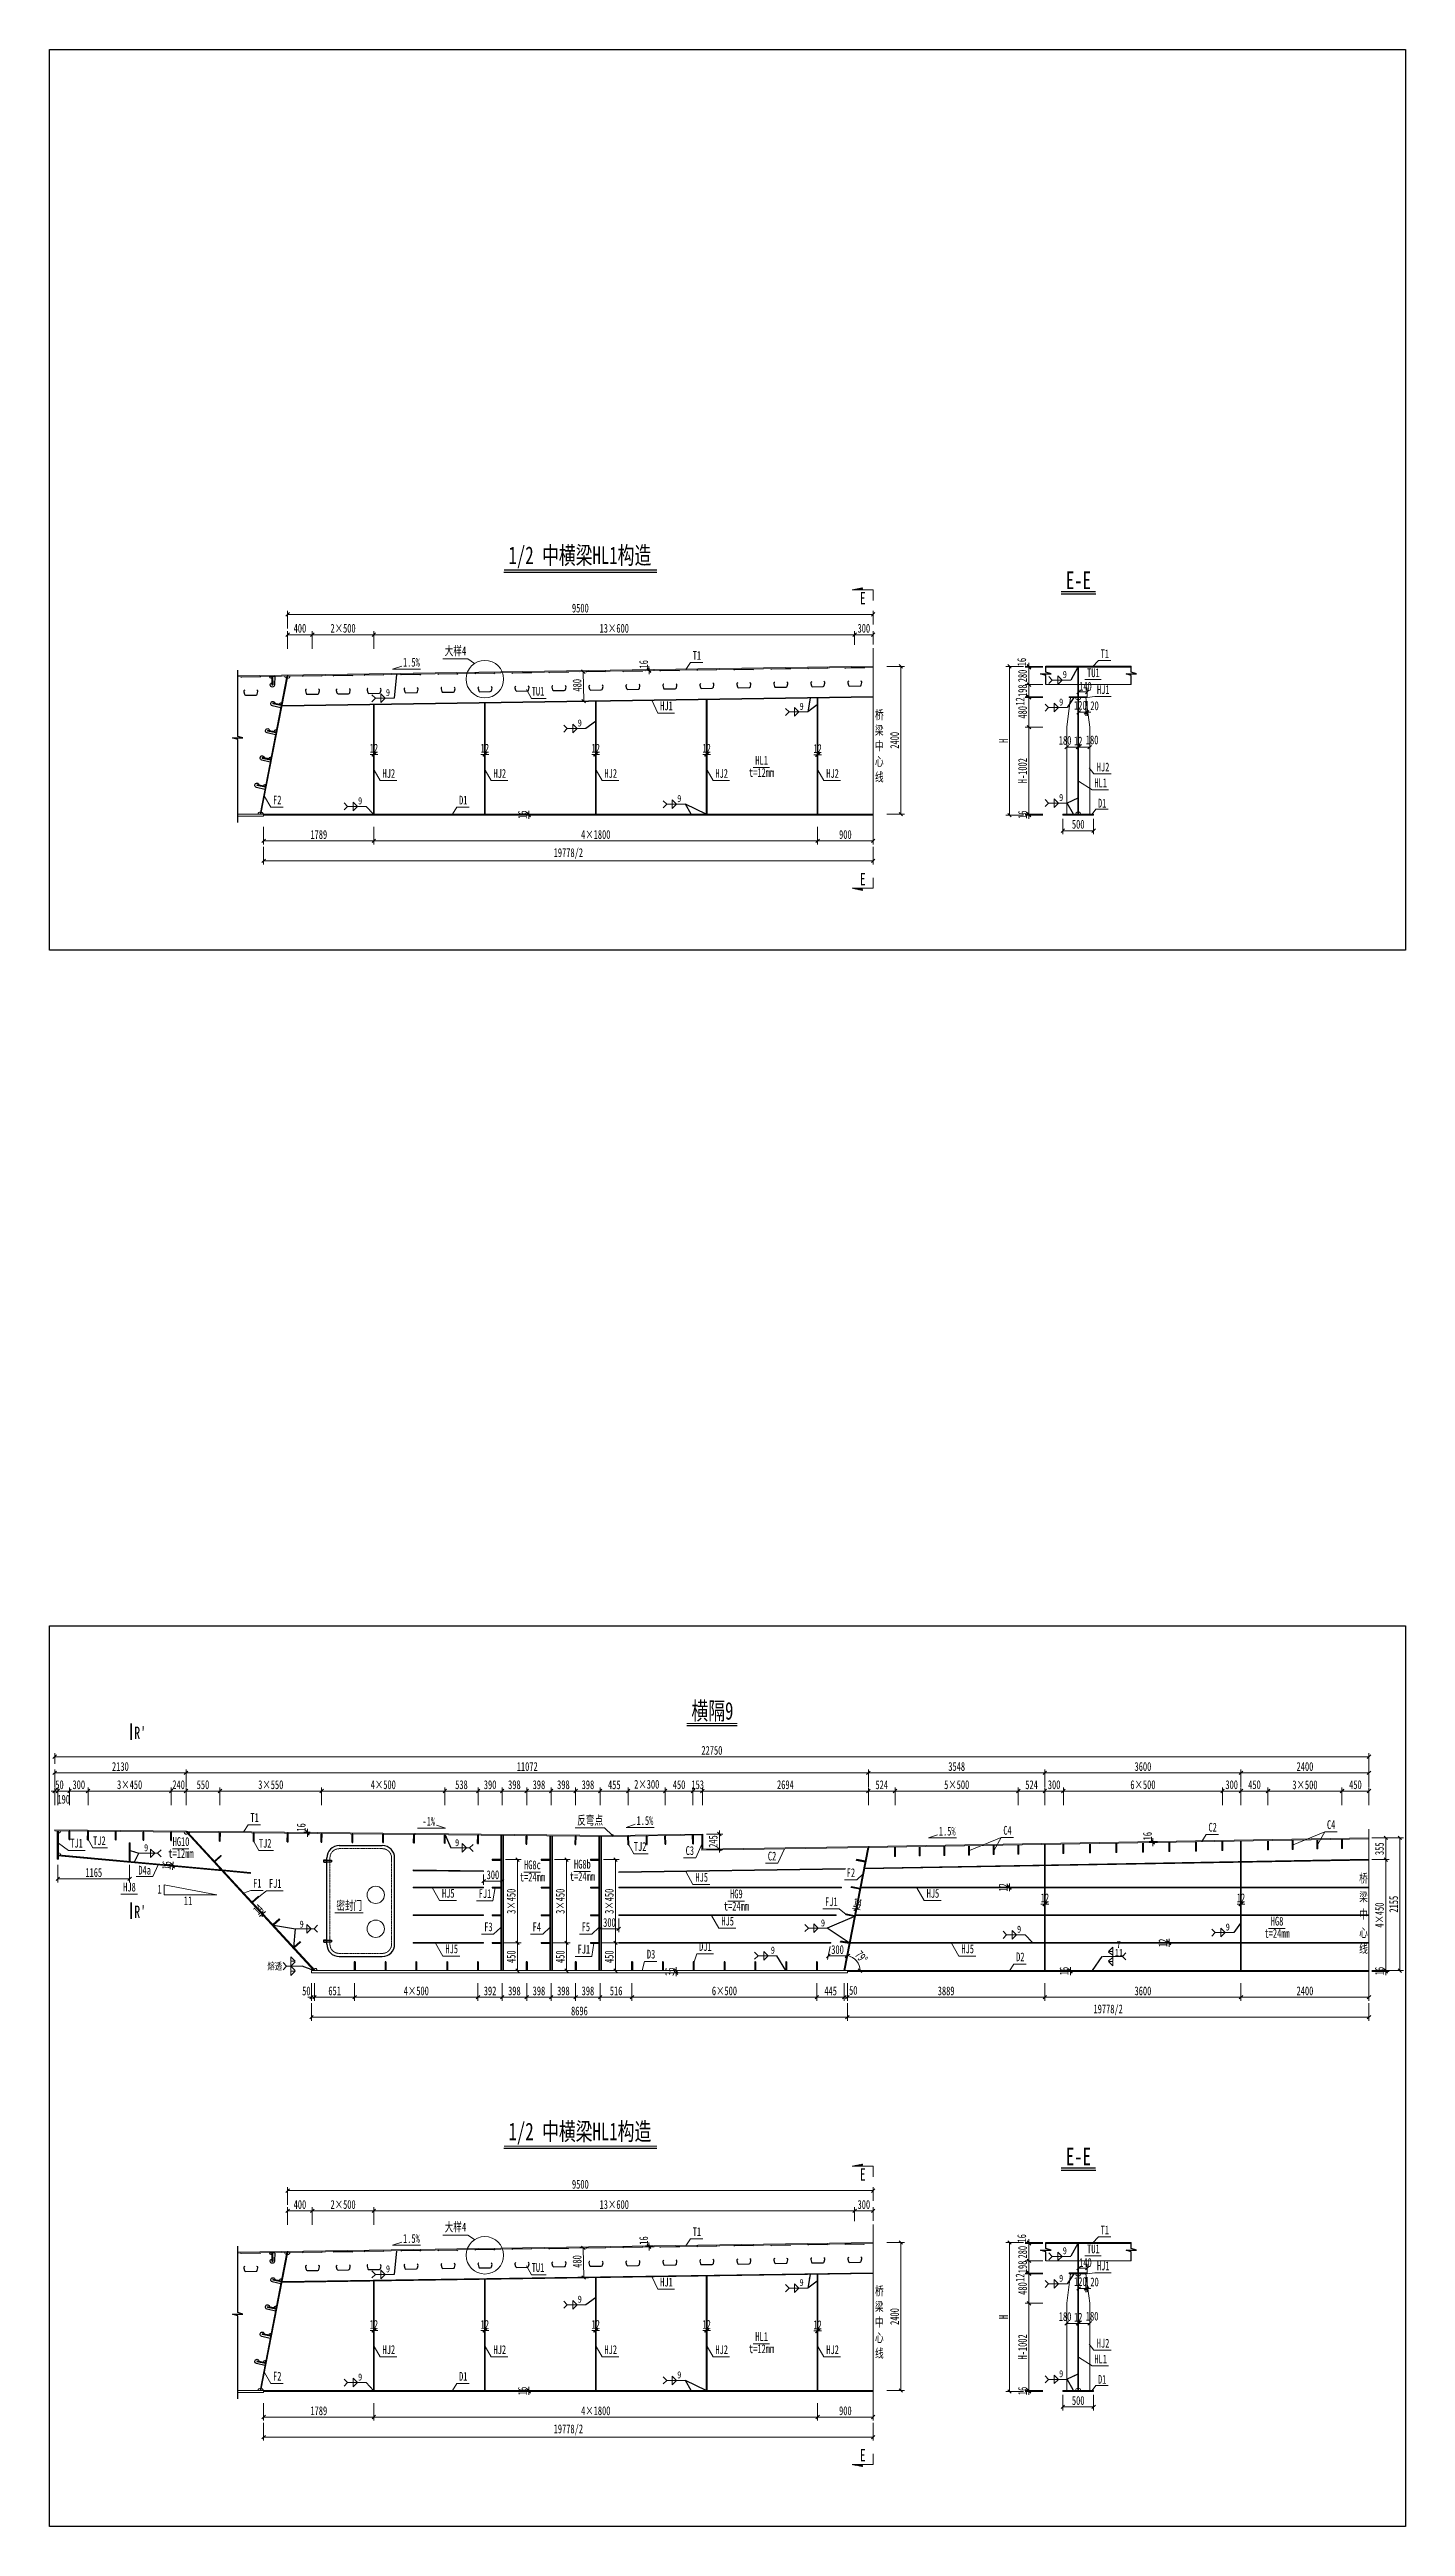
# Model space of a CAD drawing. Header units: millimetres. Extents: x -89049 to 410567, y -307459 to -100425.
# Drawn here: x 212567 to 234567, y -153251 to -113054 of the extents above; entities that cross this region are included whole.
import ezdxf
from ezdxf.enums import TextEntityAlignment as Align

# ---------------------------------------------------------------- set-up
doc = ezdxf.new("R2010")
doc.units = ezdxf.units.MM
doc.linetypes.add('CENTER2', pattern=[28.575, 19.05, -3.175, 3.175, -3.175])
doc.linetypes.add('DASHED', pattern=[0.75, 0.5, -0.25])
doc.layers.get('Defpoints').update_dxf_attribs({"color": 8})
for name, color, linetype, lineweight in [('Dim', 4, 'Continuous', 15), ('中心线', 2, 'CENTER2', 15), ('文字', 7, 'Continuous', 15), ('标注线及字体', 2, 'Continuous', 15), ('粗实线_钢筋', 1, 'Continuous', 30), ('粗线', 3, 'Continuous', 35), ('细实线', 4, 'Continuous', 15), ('虚线', 7, 'DASHED', 13), ('钢板粗线', 1, 'Continuous', 25), ('钢板细线', 6, 'Continuous', 15)]:
    doc.layers.add(name, color=color, linetype=linetype, lineweight=lineweight)
doc.layers.add('Text', color=4, linetype='Continuous')
doc.styles.add('111', font='', dxfattribs={"width": 0.7})
doc.styles.add('BM_Dim', font='', dxfattribs={"width": 0.85})
doc.styles.add('SMEDI', font='', dxfattribs={"width": 0.75})
doc.styles.get("Standard").update_dxf_attribs({"font": ''})
doc.styles.get('111').set_extended_font_data('仿宋_GB2312')
doc.styles.get('BM_Dim').set_extended_font_data('仿宋_GB2312')
doc.styles.get('SMEDI').set_extended_font_data('仿宋_GB2312')
doc.styles.get('Standard').set_extended_font_data('仿宋_GB2312')
doc.dimstyles.new('200', dxfattribs={"dimscale": 0, "dimtxt": 2.5, "dimasz": 1, "dimexe": 1, "dimexo": 1, "dimgap": 0.6, "dimtad": 1, "dimdec": 0, "dimdsep": 46, "dimtxsty": '111', "dimblk": 'OBLIQUE', "dimcen": 0, "dimclrd": 4, "dimclre": 4, "dimclrt": 4, "dimadec": 1, "dimazin": 2, "dimtfac": 1, "dimtdec": 0, "dimtix": 1, "dimtmove": 2, "dimatfit": 3, "dimfxl": 4, "dimfxlon": 1, "dimtolj": 1, "dimlwd": -1, "dimlwe": -1, "dimarcsym": 0})
doc.dimstyles.new('MSteel_1.0_1.0', dxfattribs={"dimtxt": 3, "dimasz": 1.2, "dimexe": 1, "dimexo": 1, "dimgap": 1, "dimtad": 3, "dimtoh": 1, "dimdec": 0, "dimzin": 0, "dimdsep": 46, "dimtxsty": 'Standard', "dimblk": 'ARCHTICK', "dimcen": 0.09, "dimclrd": 3, "dimclre": 3, "dimadec": 0, "dimazin": 0, "dimtfac": 1, "dimtdec": 4, "dimtofl": 0, "dimtmove": 0, "dimatfit": 3, "dimfxl": 1, "dimtolj": 1, "dimtzin": 0, "dimarcsym": 0})

msp = doc.modelspace()

# ---------------------------------------------------------------- texts
at = {"layer": 'Text', "style": 'SMEDI', "width": 0.75}
for s, height, p in [('9', 114.3, (229005.4, -123195.3)), ('9', 114.3, (218023.8, -123489.3)), ('9', 114.3, (224735.2, -123712)), ('9', 114.3, (228946.5, -123642.3)), ('9', 114.3, (221135.2, -123982)), ('9', 114.3, (217572.2, -125245.4)), ('9', 114.3, (222750.2, -125209.8)), ('9', 114.3, (228946.4, -125191.4)), ('9', 114.3, (214100, -142235.1)), ('9', 114.3, (219145.7, -142153.1)), ('9', 114.3, (216623.3, -143476.1)), ('9', 114.3, (225082.1, -143456)), ('9', 114.3, (228264, -143557.8)), ('9', 114.3, (231649.7, -143521.9)), ('9', 114.3, (224269.4, -143897.5)), ('11', 114.29, (229851.5, -143935.6)), ('9', 114.3, (229005.4, -148775.3)), ('9', 114.3, (218023.8, -149069.3)), ('9', 114.3, (221135.2, -149562)), ('9', 114.3, (224735.2, -149292)), ('9', 114.3, (228946.5, -149222.3)), ('9', 114.3, (222750.2, -150789.8)), ('9', 114.3, (228946.4, -150771.4)), ('9', 114.3, (217572.2, -150825.4))]:
    msp.add_text(s, height=height, dxfattribs=at).set_placement(p, align=Align.MIDDLE_LEFT)
at = {"layer": '文字', "style": 'BM_Dim', "width": 0.7}
for s, p in [('E', (225761.8, -122057.3)), ("R'", (214036.6, -140471.8)), ("R'", (214036.6, -143375.7)), ('E', (225761.8, -147637.3))]:
    msp.add_text(s, height=200, dxfattribs=at).set_placement(p, align=Align.CENTER)
for s, height, p in [('1.5%', 142.86, (218437.5, -123112.3)), ('大样4', 142.86, (219152, -122926.8)), ('T1', 142.86, (223070, -123001.2)), ('T1', 142.86, (229689.2, -122973.6)), ('TU1', 142.86, (220491.3, -123582.6)), ('TU1', 142.86, (229502.6, -123281.4)), ('HJ1', 142.86, (229662.9, -123556.4)), ('HJ1', 142.86, (222576.8, -123819.5)), ('桥', 142.9, (226029.8, -123966)), ('梁', 142.9, (226029.8, -124218.6)), ('HL1', 142.86, (224120.1, -124703.1)), ('心', 142.9, (226029.8, -124723.7)), ('中', 142.9, (226029.8, -124471.2)), ('HJ2', 142.86, (218071.8, -124916)), ('HJ2', 142.86, (219871.8, -124916)), ('HJ2', 142.86, (221671.8, -124916)), ('HJ2', 142.86, (223471.8, -124916)), ('t=12mm', 142.86, (224120.1, -124901.5)), ('HJ2', 142.86, (225271.8, -124916)), ('线', 142.9, (226029.8, -124976.3)), ('HL1', 142.86, (229620.8, -125068)), ('HJ2', 142.86, (229660.2, -124811.7)), ('F2', 142.86, (216260.9, -125346.9)), ('D1', 142.86, (219279.6, -125348.9)), ('D1', 142.86, (229645.9, -125398)), ('T1', 142.86, (215894, -141859.3)), ('反弯点', 142.86, (221337.2, -141905.3)), ('1.5%', 142.86, (222227.4, -141909.5)), ('C4', 142.86, (228110, -142068.4)), ('C2', 142.86, (231438.8, -142017.7)), ('C4', 142.86, (233361, -141975.8)), ('TJ1', 142.86, (213004.7, -142276.8)), ('TJ2', 142.86, (213375.3, -142235.9)), ('t=12mm', 142.86, (214699.3, -142443.3)), ('HG10', 142.86, (214699.3, -142250.5)), ('TJ2', 142.86, (216065.1, -142278.1)), ('TJ2', 142.86, (222149, -142330.5)), ('C3', 142.86, (222955.5, -142396.7)), ('1.5%', 142.86, (227131.3, -142081.4)), ('D4a', 142.86, (214109.4, -142715.2)), ('t=24mm', 142.86, (220401.3, -142826)), ('HG8c', 142.86, (220401.3, -142627.6)), ('t=24mm', 142.86, (221211.9, -142816.3)), ('HG8b', 142.86, (221211.9, -142617.9)), ('HJ5', 142.86, (223148.3, -142829.8)), ('C2', 142.86, (224289.5, -142486.3)), ('F2', 142.86, (225569.2, -142756.2)), ('桥', 142.9, (233885.9, -142848.4)), ('HJ8', 142.86, (213863.8, -142989)), ('1', 142.9, (214350.7, -143024.8)), ('11', 142.86, (214814.3, -143210.1)), ('F1', 142.86, (215937.5, -142927.4)), ('FJ1', 142.86, (216228.2, -142930.5)), ('密封门', 142.86, (217428.9, -143288.8)), ('HJ5', 142.86, (219035.4, -143089.9)), ('FJ1', 142.86, (219631.3, -143095.2)), ('HG9', 142.86, (223710.7, -143099.5)), ('FJ1', 142.86, (225251.1, -143226.7)), ('HJ5', 142.86, (226899.1, -143091.1)), ('梁', 142.9, (233885.9, -143149.6)), ('F3', 142.86, (219687.5, -143634.2)), ('F4', 142.86, (220472.9, -143634.2)), ('F5', 142.86, (221268.4, -143634.2)), ('HJ5', 142.86, (223568.9, -143541.1)), ('t=24mm', 142.86, (223710.7, -143297.9)), ('HG8', 142.86, (232483.6, -143542)), ('中', 142.9, (233885.9, -143432.5)), ('HJ5', 142.86, (219091.8, -143991.1)), ('FJ1', 142.86, (221235.5, -143997.9)), ('D3', 142.86, (222326.5, -144077.2)), ('DJ1', 142.86, (223207.5, -143953.3)), ('HJ5', 142.86, (227463.3, -143991.1)), ('t=24mm', 142.86, (232483.6, -143740.4)), ('心', 142.9, (233885.9, -143731.5)), ('线', 142.9, (233885.9, -143988.1)), ('D2', 142.86, (228317.5, -144121.7)), ('大样4', 142.86, (219152, -148506.8)), ('1.5%', 142.86, (218437.5, -148692.3)), ('T1', 142.86, (223070, -148581.2)), ('TU1', 142.86, (229502.6, -148861.4)), ('T1', 142.86, (229689.2, -148553.6)), ('TU1', 142.86, (220491.3, -149162.6)), ('HJ1', 142.86, (229662.9, -149136.4)), ('HJ1', 142.86, (222576.8, -149399.5)), ('桥', 142.9, (226029.8, -149546)), ('梁', 142.9, (226029.8, -149798.6)), ('中', 142.9, (226029.8, -150051.2)), ('HJ2', 142.86, (218071.8, -150496)), ('HJ2', 142.86, (219871.8, -150496)), ('HJ2', 142.86, (221671.8, -150496)), ('HJ2', 142.86, (223471.8, -150496)), ('t=12mm', 142.86, (224120.1, -150481.5)), ('HL1', 142.86, (224120.1, -150283.1)), ('HJ2', 142.86, (225271.8, -150496)), ('心', 142.9, (226029.8, -150303.7)), ('HJ2', 142.86, (229660.2, -150391.7)), ('线', 142.9, (226029.8, -150556.3)), ('HL1', 142.86, (229620.8, -150648)), ('F2', 142.86, (216260.9, -150926.9)), ('D1', 142.86, (219279.6, -150928.9)), ('D1', 142.86, (229645.9, -150978))]:
    msp.add_text(s, height=height, dxfattribs=at).set_placement(p, align=Align.BOTTOM_CENTER)
for p in [(225761.8, -126616.2), (225761.8, -152196.2)]:
    msp.add_text('E', height=200, rotation=360, dxfattribs=at).set_placement(p, align=Align.CENTER)
msp.add_text('-1%', height=142.86, rotation=359.42629, dxfattribs=at).set_placement((218719.3, -141921.5), align=Align.BOTTOM_CENTER)
at = {"layer": '标注线及字体', "style": '111', "width": 0.7}
for s, height, p in [('1/2 中横梁HL1构造', 285.714, (221171.4, -121274.9)), ('E-E', 285.71, (229260.3, -121667.7)), ('横隔9', 285.71, (223321.5, -140009.5)), ('1/2 中横梁HL1构造', 285.714, (221171.4, -146854.9)), ('E-E', 285.71, (229260.3, -147247.7))]:
    msp.add_text(s, height=height, dxfattribs=at).set_placement(p, align=Align.MIDDLE)

# ---------------------------------------------------------------- blocks, each defined once
blk = doc.blocks.new('U型肋1')
at = {"layer": 'Defpoints'}
blk.add_line((-160, 0), (160, 0), dxfattribs=at)
at = {"layer": '钢板粗线', "color": 6}
for p, q in [((148, -10), (160, 0)), ((-148, -10), (-160, 0))]:
    blk.add_line(p, q, dxfattribs=at)
blk.add_lwpolyline([(-99, -220, 0.414266), (-114, -245), (-104, -285, 0.348876), (-85, -300), (85, -300, 0.348876), (104, -285), (114, -245, 0.414091), (99, -220, 0.414091)], format="xyb", dxfattribs=at)
blk = doc.blocks.new('14-160加劲 有过焊孔')
at = {"layer": 'Defpoints'}
blk.add_line((38609, 31489), (38609, 31629), dxfattribs=at)
at = {"layer": '钢板粗线', "color": 7}
for p, q in [((38568, 31489), (38650, 31489)), ((38603, 31489), (38603, 31629)), ((38603, 31629), (38615, 31629)), ((38615, 31489), (38615, 31629)), ((38650, 31489), (38644, 31631))]:
    blk.add_line(p, q, dxfattribs=at)
for centre, start, end in [((38603, 31489), 90, 180), ((38609, 31629), 2.441, 260.1291)]:
    blk.add_arc(centre, 35, start, end, dxfattribs=at)
blk = doc.blocks.new('12-140加劲 有过焊孔')
at = {"layer": 'Defpoints'}
blk.add_line((0, 0), (0, 140), dxfattribs=at)
at = {"layer": '钢板粗线', "color": 7}
for p, q in [((-6, 0), (-6, 140)), ((-6, 140), (6, 140)), ((6, 0), (6, 140)), ((41, 0), (35, 141)), ((-41, 0), (41, 0))]:
    blk.add_line(p, q, dxfattribs=at)
for centre, start, end in [((-6, 0), 90, 180), ((0, 140), 2.441, 260.1291)]:
    blk.add_arc(centre, 35, start, end, dxfattribs=at)
blk = doc.blocks.new('_Oblique')
at = {"color": 0, "linetype": 'ByBlock', "lineweight": -2}
blk.add_line((-0.5, -0.5), (0.5, 0.5), dxfattribs=at)
blk = doc.blocks.new('*D525')
at = {"layer": 'Defpoints', "color": 0, "transparency": 16777216}
for p in [(225929, -122221), (225929, -122445), (216429, -123206)]:
    blk.add_point(p, dxfattribs=at)
at = {"layer": '细实线', "color": 4, "transparency": 16777216}
for p, q in [((216429, -122449), (216429, -122164)), ((225929, -122387), (225929, -122164)), ((216429, -122221), (225929, -122221))]:
    blk.add_line(p, q, dxfattribs=at)
at = {"layer": '细实线', "color": 4, "transparency": 16777216, "xscale": 57.14285714285715, "yscale": 57.14285714285715, "zscale": 57.14285714285715, "rotation": 180}
blk.add_blockref('_Oblique', (216429, -122221), dxfattribs=at)
at = {"layer": '细实线', "color": 4, "transparency": 16777216, "xscale": 57.14285714285715, "yscale": 57.14285714285715, "zscale": 57.14285714285715}
blk.add_blockref('_Oblique', (225929, -122221), dxfattribs=at)
at = {"layer": '细实线', "color": 4, "transparency": 16777216, "insert": (221179, -122119), "char_height": 142.9, "attachment_point": 5, "style": '111'}
blk.add_mtext('\\A1;9500', dxfattribs=at)
blk = doc.blocks.new('*D526')
at = {"layer": 'Defpoints', "color": 0, "transparency": 16777216}
for p in [(225629, -122550), (225629, -122773), (217829, -123201)]:
    blk.add_point(p, dxfattribs=at)
at = {"layer": '细实线', "color": 4, "transparency": 16777216}
for p, q in [((217829, -122778), (217829, -122492)), ((217829, -122550), (225629, -122550)), ((225629, -122716), (225629, -122492))]:
    blk.add_line(p, q, dxfattribs=at)
at = {"layer": '细实线', "color": 4, "transparency": 16777216, "xscale": 57.14285714285715, "yscale": 57.14285714285715, "zscale": 57.14285714285715, "rotation": 180}
blk.add_blockref('_Oblique', (217829, -122550), dxfattribs=at)
at = {"layer": '细实线', "color": 4, "transparency": 16777216, "xscale": 57.14285714285715, "yscale": 57.14285714285715, "zscale": 57.14285714285715}
blk.add_blockref('_Oblique', (225629, -122550), dxfattribs=at)
at = {"layer": '细实线', "color": 4, "transparency": 16777216, "insert": (221729, -122447), "char_height": 142.9, "attachment_point": 5, "style": '111'}
blk.add_mtext('\\A1;13×600', dxfattribs=at)
blk = doc.blocks.new('*D527')
at = {"layer": 'Defpoints', "color": 0, "transparency": 16777216}
for p in [(216429, -122550), (216829, -122878), (216429, -123206)]:
    blk.add_point(p, dxfattribs=at)
at = {"layer": '细实线', "color": 4, "transparency": 16777216}
for p, q in [((216429, -122778), (216429, -122492)), ((216829, -122550), (216429, -122550)), ((216829, -122778), (216829, -122492))]:
    blk.add_line(p, q, dxfattribs=at)
at = {"layer": '细实线', "color": 4, "transparency": 16777216, "xscale": 57.14285714285715, "yscale": 57.14285714285715, "zscale": 57.14285714285715, "rotation": 180}
blk.add_blockref('_Oblique', (216429, -122550), dxfattribs=at)
at = {"layer": '细实线', "color": 4, "transparency": 16777216, "xscale": 57.14285714285715, "yscale": 57.14285714285715, "zscale": 57.14285714285715}
blk.add_blockref('_Oblique', (216829, -122550), dxfattribs=at)
at = {"layer": '细实线', "color": 4, "transparency": 16777216, "insert": (216629, -122447), "char_height": 142.9, "attachment_point": 5, "style": '111'}
blk.add_mtext('\\A1;400', dxfattribs=at)
blk = doc.blocks.new('*D528')
at = {"layer": 'Defpoints', "color": 0, "transparency": 16777216}
for p in [(225929, -122550), (225629, -122773), (225929, -122769)]:
    blk.add_point(p, dxfattribs=at)
at = {"layer": '细实线', "color": 4, "transparency": 16777216}
for p, q in [((225629, -122716), (225629, -122492)), ((225629, -122550), (225929, -122550)), ((225929, -122712), (225929, -122492))]:
    blk.add_line(p, q, dxfattribs=at)
at = {"layer": '细实线', "color": 4, "transparency": 16777216, "xscale": 57.14285714285715, "yscale": 57.14285714285715, "zscale": 57.14285714285715, "rotation": 180}
blk.add_blockref('_Oblique', (225629, -122550), dxfattribs=at)
at = {"layer": '细实线', "color": 4, "transparency": 16777216, "xscale": 57.14285714285715, "yscale": 57.14285714285715, "zscale": 57.14285714285715}
blk.add_blockref('_Oblique', (225929, -122550), dxfattribs=at)
at = {"layer": '细实线', "color": 4, "transparency": 16777216, "insert": (225779, -122447), "char_height": 142.9, "attachment_point": 5, "style": '111'}
blk.add_mtext('\\A1;300', dxfattribs=at)
blk = doc.blocks.new('*D529')
at = {"layer": 'Defpoints', "color": 0, "transparency": 16777216}
for p in [(216829, -122550), (216829, -122878), (217829, -122863)]:
    blk.add_point(p, dxfattribs=at)
at = {"layer": '细实线', "color": 4, "transparency": 16777216}
for p, q in [((216829, -122778), (216829, -122492)), ((217829, -122550), (216829, -122550)), ((217829, -122778), (217829, -122492))]:
    blk.add_line(p, q, dxfattribs=at)
at = {"layer": '细实线', "color": 4, "transparency": 16777216, "xscale": 57.14285714285715, "yscale": 57.14285714285715, "zscale": 57.14285714285715, "rotation": 180}
blk.add_blockref('_Oblique', (216829, -122550), dxfattribs=at)
at = {"layer": '细实线', "color": 4, "transparency": 16777216, "xscale": 57.14285714285715, "yscale": 57.14285714285715, "zscale": 57.14285714285715}
blk.add_blockref('_Oblique', (217829, -122550), dxfattribs=at)
at = {"layer": '细实线', "color": 4, "transparency": 16777216, "insert": (217329, -122447), "char_height": 142.9, "attachment_point": 5, "style": '111'}
blk.add_mtext('\\A1;2×500', dxfattribs=at)
blk = doc.blocks.new('*D530')
at = {"layer": 'Defpoints', "color": 0, "transparency": 16777216}
for p in [(225929, -123064), (225929, -125464), (226380, -125464)]:
    blk.add_point(p, dxfattribs=at)
at = {"layer": '细实线', "color": 4, "transparency": 16777216}
for p, q in [((226152, -123064), (226438, -123064)), ((226380, -123064), (226380, -125464)), ((226152, -125464), (226438, -125464))]:
    blk.add_line(p, q, dxfattribs=at)
at = {"layer": '细实线', "color": 4, "transparency": 16777216, "xscale": 57.14285714285715, "yscale": 57.14285714285715, "zscale": 57.14285714285715}
for p, rotation in [((226380, -123064), 90), ((226380, -125464), 270)]:
    blk.add_blockref('_Oblique', p, dxfattribs=dict(at, rotation=rotation))
at = {"layer": '细实线', "color": 4, "transparency": 16777216, "insert": (226278, -124264), "char_height": 142.9, "attachment_point": 5, "rotation": 90, "style": '111'}
blk.add_mtext('\\A1;2400', dxfattribs=at)
blk = doc.blocks.new('*D531')
at = {"layer": 'Defpoints', "color": 0, "transparency": 16777216}
for p in [(220343, -125480), (220424, -125464), (220424, -125480)]:
    blk.add_point(p, dxfattribs=at)
at = {"layer": '细实线', "color": 4, "transparency": 16777216}
for p, q in [((220343, -125464), (220343, -125407)), ((220366, -125464), (220286, -125464)), ((220366, -125480), (220286, -125480)), ((220343, -125464), (220343, -125480)), ((220343, -125480), (220343, -125537))]:
    blk.add_line(p, q, dxfattribs=at)
at = {"layer": '细实线', "color": 4, "transparency": 16777216, "xscale": 57.14285714285715, "yscale": 57.14285714285715, "zscale": 57.14285714285715}
for p, rotation in [((220343, -125464), 270), ((220343, -125480), 90)]:
    blk.add_blockref('_Oblique', p, dxfattribs=dict(at, rotation=rotation))
at = {"layer": '细实线', "color": 4, "transparency": 16777216, "insert": (220240, -125472), "char_height": 142.9, "attachment_point": 5, "rotation": 90, "style": '111'}
blk.add_mtext('\\A1;16', dxfattribs=at)
blk = doc.blocks.new('*D532')
at = {"layer": 'Defpoints', "color": 0, "transparency": 16777216}
for p in [(217823, -124509), (217835, -124492), (217835, -124509)]:
    blk.add_point(p, dxfattribs=at)
at = {"layer": '细实线', "color": 4, "transparency": 16777216}
for p, q in [((217823, -124492), (217766, -124492)), ((217823, -124492), (217823, -124435)), ((217823, -124492), (217835, -124492)), ((217835, -124492), (217835, -124435)), ((217835, -124492), (217892, -124492))]:
    blk.add_line(p, q, dxfattribs=at)
at = {"layer": '细实线', "color": 4, "transparency": 16777216, "xscale": 57.14285714285715, "yscale": 57.14285714285715, "zscale": 57.14285714285715}
blk.add_blockref('_Oblique', (217823, -124492), dxfattribs=at)
at = {"layer": '细实线', "color": 4, "transparency": 16777216, "xscale": 57.14285714285715, "yscale": 57.14285714285715, "zscale": 57.14285714285715, "rotation": 180}
blk.add_blockref('_Oblique', (217835, -124492), dxfattribs=at)
at = {"layer": '细实线', "color": 4, "transparency": 16777216, "insert": (217829, -124392), "char_height": 142.9, "attachment_point": 5, "style": '111'}
blk.add_mtext('\\A1;12', dxfattribs=at)
blk = doc.blocks.new('*D533')
at = {"layer": 'Defpoints', "color": 0, "transparency": 16777216}
for p in [(219623, -124509), (219635, -124492), (219635, -124509)]:
    blk.add_point(p, dxfattribs=at)
at = {"layer": '细实线', "color": 4, "transparency": 16777216}
for p, q in [((219623, -124492), (219566, -124492)), ((219623, -124492), (219623, -124435)), ((219623, -124492), (219635, -124492)), ((219635, -124492), (219635, -124435)), ((219635, -124492), (219692, -124492))]:
    blk.add_line(p, q, dxfattribs=at)
at = {"layer": '细实线', "color": 4, "transparency": 16777216, "xscale": 57.14285714285715, "yscale": 57.14285714285715, "zscale": 57.14285714285715}
blk.add_blockref('_Oblique', (219623, -124492), dxfattribs=at)
at = {"layer": '细实线', "color": 4, "transparency": 16777216, "xscale": 57.14285714285715, "yscale": 57.14285714285715, "zscale": 57.14285714285715, "rotation": 180}
blk.add_blockref('_Oblique', (219635, -124492), dxfattribs=at)
at = {"layer": '细实线', "color": 4, "transparency": 16777216, "insert": (219629, -124392), "char_height": 142.9, "attachment_point": 5, "style": '111'}
blk.add_mtext('\\A1;12', dxfattribs=at)
blk = doc.blocks.new('*D534')
at = {"layer": 'Defpoints', "color": 0, "transparency": 16777216}
for p in [(221423, -124509), (221435, -124492), (221435, -124509)]:
    blk.add_point(p, dxfattribs=at)
at = {"layer": '细实线', "color": 4, "transparency": 16777216}
for p, q in [((221423, -124492), (221366, -124492)), ((221423, -124492), (221423, -124435)), ((221423, -124492), (221435, -124492)), ((221435, -124492), (221435, -124435)), ((221435, -124492), (221492, -124492))]:
    blk.add_line(p, q, dxfattribs=at)
at = {"layer": '细实线', "color": 4, "transparency": 16777216, "xscale": 57.14285714285715, "yscale": 57.14285714285715, "zscale": 57.14285714285715}
blk.add_blockref('_Oblique', (221423, -124492), dxfattribs=at)
at = {"layer": '细实线', "color": 4, "transparency": 16777216, "xscale": 57.14285714285715, "yscale": 57.14285714285715, "zscale": 57.14285714285715, "rotation": 180}
blk.add_blockref('_Oblique', (221435, -124492), dxfattribs=at)
at = {"layer": '细实线', "color": 4, "transparency": 16777216, "insert": (221429, -124392), "char_height": 142.9, "attachment_point": 5, "style": '111'}
blk.add_mtext('\\A1;12', dxfattribs=at)
blk = doc.blocks.new('*D535')
at = {"layer": 'Defpoints', "color": 0, "transparency": 16777216}
for p in [(223223, -124509), (223235, -124492), (223235, -124509)]:
    blk.add_point(p, dxfattribs=at)
at = {"layer": '细实线', "color": 4, "transparency": 16777216}
for p, q in [((223223, -124492), (223166, -124492)), ((223223, -124492), (223223, -124435)), ((223223, -124492), (223235, -124492)), ((223235, -124492), (223235, -124435)), ((223235, -124492), (223292, -124492))]:
    blk.add_line(p, q, dxfattribs=at)
at = {"layer": '细实线', "color": 4, "transparency": 16777216, "xscale": 57.14285714285715, "yscale": 57.14285714285715, "zscale": 57.14285714285715}
blk.add_blockref('_Oblique', (223223, -124492), dxfattribs=at)
at = {"layer": '细实线', "color": 4, "transparency": 16777216, "xscale": 57.14285714285715, "yscale": 57.14285714285715, "zscale": 57.14285714285715, "rotation": 180}
blk.add_blockref('_Oblique', (223235, -124492), dxfattribs=at)
at = {"layer": '细实线', "color": 4, "transparency": 16777216, "insert": (223229, -124392), "char_height": 142.9, "attachment_point": 5, "style": '111'}
blk.add_mtext('\\A1;12', dxfattribs=at)
blk = doc.blocks.new('*D536')
at = {"layer": 'Defpoints', "color": 0, "transparency": 16777216}
for p in [(225029, -125527), (225929, -125527), (225929, -125896)]:
    blk.add_point(p, dxfattribs=at)
at = {"layer": '细实线', "color": 4, "transparency": 16777216}
for p, q in [((225029, -125668), (225029, -125953)), ((225929, -125668), (225929, -125953)), ((225029, -125896), (225929, -125896))]:
    blk.add_line(p, q, dxfattribs=at)
at = {"layer": '细实线', "color": 4, "transparency": 16777216, "xscale": 57.14285714285715, "yscale": 57.14285714285715, "zscale": 57.14285714285715, "rotation": 180}
blk.add_blockref('_Oblique', (225029, -125896), dxfattribs=at)
at = {"layer": '细实线', "color": 4, "transparency": 16777216, "xscale": 57.14285714285715, "yscale": 57.14285714285715, "zscale": 57.14285714285715}
blk.add_blockref('_Oblique', (225929, -125896), dxfattribs=at)
at = {"layer": '细实线', "color": 4, "transparency": 16777216, "insert": (225479, -125794), "char_height": 142.9, "attachment_point": 5, "style": '111'}
blk.add_mtext('\\A1;900', dxfattribs=at)
blk = doc.blocks.new('*D537')
at = {"layer": 'Defpoints', "color": 0, "transparency": 16777216}
for p in [(217829, -125464), (225029, -125527), (225029, -125896)]:
    blk.add_point(p, dxfattribs=at)
at = {"layer": '细实线', "color": 4, "transparency": 16777216}
for p, q in [((217829, -125668), (217829, -125953)), ((225029, -125668), (225029, -125953)), ((217829, -125896), (225029, -125896))]:
    blk.add_line(p, q, dxfattribs=at)
at = {"layer": '细实线', "color": 4, "transparency": 16777216, "xscale": 57.14285714285715, "yscale": 57.14285714285715, "zscale": 57.14285714285715, "rotation": 180}
blk.add_blockref('_Oblique', (217829, -125896), dxfattribs=at)
at = {"layer": '细实线', "color": 4, "transparency": 16777216, "xscale": 57.14285714285715, "yscale": 57.14285714285715, "zscale": 57.14285714285715}
blk.add_blockref('_Oblique', (225029, -125896), dxfattribs=at)
at = {"layer": '细实线', "color": 4, "transparency": 16777216, "insert": (221429, -125794), "char_height": 142.9, "attachment_point": 5, "style": '111'}
blk.add_mtext('\\A1;4×1800', dxfattribs=at)
blk = doc.blocks.new('*D538')
at = {"layer": 'Defpoints', "color": 0, "transparency": 16777216}
for p in [(216040, -125484), (217829, -125464), (216040, -125896)]:
    blk.add_point(p, dxfattribs=at)
at = {"layer": '细实线', "color": 4, "transparency": 16777216}
for p, q in [((216040, -125668), (216040, -125953)), ((217829, -125668), (217829, -125953)), ((217829, -125896), (216040, -125896))]:
    blk.add_line(p, q, dxfattribs=at)
at = {"layer": '细实线', "color": 4, "transparency": 16777216, "xscale": 57.14285714285715, "yscale": 57.14285714285715, "zscale": 57.14285714285715, "rotation": 180}
blk.add_blockref('_Oblique', (216040, -125896), dxfattribs=at)
at = {"layer": '细实线', "color": 4, "transparency": 16777216, "xscale": 57.14285714285715, "yscale": 57.14285714285715, "zscale": 57.14285714285715}
blk.add_blockref('_Oblique', (217829, -125896), dxfattribs=at)
at = {"layer": '细实线', "color": 4, "transparency": 16777216, "insert": (216935, -125794), "char_height": 142.9, "attachment_point": 5, "style": '111'}
blk.add_mtext('\\A1;1789', dxfattribs=at)
blk = doc.blocks.new('*D539')
at = {"layer": 'Defpoints', "color": 0, "transparency": 16777216}
for p in [(216040, -125484), (225929, -125679), (216040, -126221)]:
    blk.add_point(p, dxfattribs=at)
at = {"layer": '细实线', "color": 4, "transparency": 16777216}
for p, q in [((216040, -125992), (216040, -126278)), ((225929, -125992), (225929, -126278)), ((225929, -126221), (216040, -126221))]:
    blk.add_line(p, q, dxfattribs=at)
at = {"layer": '细实线', "color": 4, "transparency": 16777216, "xscale": 57.14285714285715, "yscale": 57.14285714285715, "zscale": 57.14285714285715, "rotation": 180}
blk.add_blockref('_Oblique', (216040, -126221), dxfattribs=at)
at = {"layer": '细实线', "color": 4, "transparency": 16777216, "xscale": 57.14285714285715, "yscale": 57.14285714285715, "zscale": 57.14285714285715}
blk.add_blockref('_Oblique', (225929, -126221), dxfattribs=at)
at = {"layer": '细实线', "color": 4, "transparency": 16777216, "insert": (220984, -126104), "char_height": 142.86, "attachment_point": 5, "style": '111'}
blk.add_mtext('\\A1;19778/2', dxfattribs=at)
blk = doc.blocks.new('_ArchTick')
at = {"color": 0, "linetype": 'ByBlock', "const_width": 0.15}
blk.add_lwpolyline([(-0.5, -0.5), (0.5, 0.5)], dxfattribs=at)
blk = doc.blocks.new('角焊缝1')
at = {"layer": 'Dim'}
blk.add_line((-3101.17, 370.22), (-3106.48, 370.22), dxfattribs=at)
blk.add_lwpolyline([(-3107.48, 369.22), (-3106.48, 370.22), (-3107.48, 371.22)], dxfattribs=at)
blk.add_lwpolyline([(-3104.91, 371.45), (-3104.91, 368.99), (-3103.68, 370.22)], close=True, dxfattribs=at)
blk = doc.blocks.new('*D540')
at = {"layer": 'Defpoints', "color": 0, "transparency": 16777216}
for p in [(221271, -123150), (221233, -123630), (221279, -123630)]:
    blk.add_point(p, dxfattribs=at)
at = {"layer": '细实线', "color": 4, "transparency": 16777216}
for p, q in [((221226, -123150), (221169, -123151)), ((221226, -123150), (221233, -123630)), ((221233, -123630), (221176, -123631))]:
    blk.add_line(p, q, dxfattribs=at)
at = {"layer": '细实线', "color": 4, "transparency": 16777216, "xscale": 57.14285714285715, "yscale": 57.14285714285715, "zscale": 57.14285714285715}
for p, rotation in [((221226, -123150), 90.85937224365443), ((221233, -123630), 270.8593722436544)]:
    blk.add_blockref('_Oblique', p, dxfattribs=dict(at, rotation=rotation))
at = {"layer": '细实线', "color": 4, "transparency": 16777216, "insert": (221127, -123371), "char_height": 142.9, "attachment_point": 5, "rotation": 90.8594, "style": '111'}
blk.add_mtext('\\A1;480', dxfattribs=at)
blk = doc.blocks.new('*D541')
at = {"layer": 'Defpoints', "color": 0, "transparency": 16777216}
for p in [(225023, -124516), (225035, -124499), (225035, -124516)]:
    blk.add_point(p, dxfattribs=at)
at = {"layer": '细实线', "color": 4, "transparency": 16777216}
for p, q in [((225023, -124499), (224966, -124499)), ((225023, -124499), (225023, -124441)), ((225023, -124499), (225035, -124499)), ((225035, -124499), (225035, -124441)), ((225035, -124499), (225092, -124499))]:
    blk.add_line(p, q, dxfattribs=at)
at = {"layer": '细实线', "color": 4, "transparency": 16777216, "xscale": 57.14285714285715, "yscale": 57.14285714285715, "zscale": 57.14285714285715}
blk.add_blockref('_Oblique', (225023, -124499), dxfattribs=at)
at = {"layer": '细实线', "color": 4, "transparency": 16777216, "xscale": 57.14285714285715, "yscale": 57.14285714285715, "zscale": 57.14285714285715, "rotation": 180}
blk.add_blockref('_Oblique', (225035, -124499), dxfattribs=at)
at = {"layer": '细实线', "color": 4, "transparency": 16777216, "insert": (225029, -124398), "char_height": 142.9, "attachment_point": 5, "style": '111'}
blk.add_mtext('\\A1;12', dxfattribs=at)
blk = doc.blocks.new('*D542')
at = {"layer": 'Defpoints', "color": 0, "transparency": 16777216}
for p in [(222293, -123134), (222424, -123116), (222424, -123132)]:
    blk.add_point(p, dxfattribs=at)
at = {"layer": '细实线', "color": 4, "transparency": 16777216}
for p, q in [((222367, -123117), (222236, -123119)), ((222367, -123133), (222236, -123135)), ((222293, -123118), (222292, -123061)), ((222293, -123118), (222293, -123134)), ((222293, -123134), (222294, -123191))]:
    blk.add_line(p, q, dxfattribs=at)
at = {"layer": '细实线', "color": 4, "transparency": 16777216, "xscale": 57.14285714285715, "yscale": 57.14285714285715, "zscale": 57.14285714285715}
for p, rotation in [((222293, -123118), 270.8593722436541), ((222293, -123134), 90.85937224365405)]:
    blk.add_blockref('_Oblique', p, dxfattribs=dict(at, rotation=rotation))
at = {"layer": '细实线', "color": 4, "transparency": 16777216, "insert": (222207, -123031), "char_height": 142.9, "attachment_point": 5, "rotation": 90.8594, "style": '111'}
blk.add_mtext('\\A1;16', dxfattribs=at)
blk = doc.blocks.new('*D654')
at = {"layer": 'Defpoints', "color": 0, "transparency": 16777216}
for p in [(229071, -124328), (229251, -124328), (229251, -124376)]:
    blk.add_point(p, dxfattribs=at)
at = {"layer": '细实线', "color": 4, "transparency": 16777216}
for p, q in [((229071, -124376), (229071, -124433)), ((229071, -124376), (229251, -124376)), ((229251, -124376), (229251, -124433))]:
    blk.add_line(p, q, dxfattribs=at)
at = {"layer": '细实线', "color": 4, "transparency": 16777216, "xscale": 57.14285714285715, "yscale": 57.14285714285715, "zscale": 57.14285714285715, "rotation": 180}
blk.add_blockref('_Oblique', (229071, -124376), dxfattribs=at)
at = {"layer": '细实线', "color": 4, "transparency": 16777216, "xscale": 57.14285714285715, "yscale": 57.14285714285715, "zscale": 57.14285714285715}
blk.add_blockref('_Oblique', (229251, -124376), dxfattribs=at)
at = {"layer": '细实线', "color": 4, "transparency": 16777216, "insert": (229044, -124266), "char_height": 142.9, "attachment_point": 5, "style": '111'}
blk.add_mtext('\\A1;180', dxfattribs=at)
blk = doc.blocks.new('*D655')
at = {"layer": 'Defpoints', "color": 0, "transparency": 16777216}
for p in [(229263, -124328), (229443, -124328), (229443, -124376)]:
    blk.add_point(p, dxfattribs=at)
at = {"layer": '细实线', "color": 4, "transparency": 16777216}
for p, q in [((229263, -124376), (229263, -124433)), ((229263, -124376), (229443, -124376)), ((229443, -124376), (229443, -124433))]:
    blk.add_line(p, q, dxfattribs=at)
at = {"layer": '细实线', "color": 4, "transparency": 16777216, "xscale": 57.14285714285715, "yscale": 57.14285714285715, "zscale": 57.14285714285715, "rotation": 180}
blk.add_blockref('_Oblique', (229263, -124376), dxfattribs=at)
at = {"layer": '细实线', "color": 4, "transparency": 16777216, "xscale": 57.14285714285715, "yscale": 57.14285714285715, "zscale": 57.14285714285715}
blk.add_blockref('_Oblique', (229443, -124376), dxfattribs=at)
at = {"layer": '细实线', "color": 4, "transparency": 16777216, "insert": (229483, -124259), "char_height": 142.9, "attachment_point": 5, "style": '111'}
blk.add_mtext('\\A1;180', dxfattribs=at)
blk = doc.blocks.new('*D656')
at = {"layer": 'Defpoints', "color": 0, "transparency": 16777216}
for p in [(229251, -124328), (229263, -124328), (229263, -124376)]:
    blk.add_point(p, dxfattribs=at)
at = {"layer": '细实线', "color": 4, "transparency": 16777216}
for p, q in [((229251, -124376), (229194, -124376)), ((229251, -124376), (229251, -124433)), ((229251, -124376), (229263, -124376)), ((229263, -124376), (229263, -124433)), ((229263, -124376), (229320, -124376))]:
    blk.add_line(p, q, dxfattribs=at)
at = {"layer": '细实线', "color": 4, "transparency": 16777216, "xscale": 57.14285714285715, "yscale": 57.14285714285715, "zscale": 57.14285714285715}
blk.add_blockref('_Oblique', (229251, -124376), dxfattribs=at)
at = {"layer": '细实线', "color": 4, "transparency": 16777216, "xscale": 57.14285714285715, "yscale": 57.14285714285715, "zscale": 57.14285714285715, "rotation": 180}
blk.add_blockref('_Oblique', (229263, -124376), dxfattribs=at)
at = {"layer": '细实线', "color": 4, "transparency": 16777216, "insert": (229257, -124275), "char_height": 142.9, "attachment_point": 5, "style": '111'}
blk.add_mtext('\\A1;12', dxfattribs=at)
blk = doc.blocks.new('*D657')
at = {"layer": 'Defpoints', "color": 0, "transparency": 16777216}
for p in [(229263, -123479), (229263, -123619), (229403, -123609)]:
    blk.add_point(p, dxfattribs=at)
at = {"layer": '细实线', "color": 4, "transparency": 16777216}
for p, q in [((229263, -123561), (229263, -123422)), ((229403, -123479), (229263, -123479)), ((229403, -123552), (229403, -123422))]:
    blk.add_line(p, q, dxfattribs=at)
at = {"layer": '细实线', "color": 4, "transparency": 16777216, "xscale": 57.14285714285715, "yscale": 57.14285714285715, "zscale": 57.14285714285715, "rotation": 180}
blk.add_blockref('_Oblique', (229263, -123479), dxfattribs=at)
at = {"layer": '细实线', "color": 4, "transparency": 16777216, "xscale": 57.14285714285715, "yscale": 57.14285714285715, "zscale": 57.14285714285715}
blk.add_blockref('_Oblique', (229403, -123479), dxfattribs=at)
at = {"layer": '细实线', "color": 4, "transparency": 16777216, "insert": (229374, -123389), "char_height": 142.9, "attachment_point": 5, "style": '111'}
blk.add_mtext('\\A1;140', dxfattribs=at)
blk = doc.blocks.new('*D658')
at = {"layer": 'Defpoints', "color": 0, "transparency": 16777216}
for p in [(229263, -123570), (229383, -123570), (229263, -123810)]:
    blk.add_point(p, dxfattribs=at)
at = {"layer": '细实线', "color": 4, "transparency": 16777216}
for p, q in [((229263, -123627), (229263, -123867)), ((229383, -123627), (229383, -123867)), ((229383, -123810), (229263, -123810))]:
    blk.add_line(p, q, dxfattribs=at)
at = {"layer": '细实线', "color": 4, "transparency": 16777216, "xscale": 57.14285714285715, "yscale": 57.14285714285715, "zscale": 57.14285714285715, "rotation": 180}
blk.add_blockref('_Oblique', (229263, -123810), dxfattribs=at)
at = {"layer": '细实线', "color": 4, "transparency": 16777216, "xscale": 57.14285714285715, "yscale": 57.14285714285715, "zscale": 57.14285714285715}
blk.add_blockref('_Oblique', (229383, -123810), dxfattribs=at)
at = {"layer": '细实线', "color": 4, "transparency": 16777216, "insert": (229291, -123698), "char_height": 142.9, "attachment_point": 5, "style": '111'}
blk.add_mtext('\\A1;120', dxfattribs=at)
blk = doc.blocks.new('*D659')
at = {"layer": 'Defpoints', "color": 0, "transparency": 16777216}
for p in [(229383, -123570), (229403, -123570), (229383, -123810)]:
    blk.add_point(p, dxfattribs=at)
at = {"layer": '细实线', "color": 4, "transparency": 16777216}
for p, q in [((229383, -123627), (229383, -123867)), ((229403, -123627), (229403, -123867)), ((229383, -123810), (229326, -123810)), ((229403, -123810), (229383, -123810)), ((229403, -123810), (229460, -123810))]:
    blk.add_line(p, q, dxfattribs=at)
at = {"layer": '细实线', "color": 4, "transparency": 16777216, "xscale": 57.14285714285715, "yscale": 57.14285714285715, "zscale": 57.14285714285715}
blk.add_blockref('_Oblique', (229383, -123810), dxfattribs=at)
at = {"layer": '细实线', "color": 4, "transparency": 16777216, "xscale": 57.14285714285715, "yscale": 57.14285714285715, "zscale": 57.14285714285715, "rotation": 180}
blk.add_blockref('_Oblique', (229403, -123810), dxfattribs=at)
at = {"layer": '细实线', "color": 4, "transparency": 16777216, "insert": (229522, -123704), "char_height": 142.9, "attachment_point": 5, "style": '111'}
blk.add_mtext('\\A1;20', dxfattribs=at)
blk = doc.blocks.new('*D660')
at = {"layer": 'Defpoints', "color": 0, "transparency": 16777216}
for p in [(228666, -123570), (228457, -124050), (228915, -124050)]:
    blk.add_point(p, dxfattribs=at)
at = {"layer": '细实线', "color": 4, "transparency": 16777216}
for p, q in [((228608, -123570), (228399, -123570)), ((228457, -123570), (228457, -124050)), ((228685, -124050), (228399, -124050))]:
    blk.add_line(p, q, dxfattribs=at)
at = {"layer": '细实线', "color": 4, "transparency": 16777216, "xscale": 57.14285714285715, "yscale": 57.14285714285715, "zscale": 57.14285714285715}
for p, rotation in [((228457, -123570), 90), ((228457, -124050), 270)]:
    blk.add_blockref('_Oblique', p, dxfattribs=dict(at, rotation=rotation))
at = {"layer": '细实线', "color": 4, "transparency": 16777216, "insert": (228354, -123810), "char_height": 142.9, "attachment_point": 5, "rotation": 90, "style": '111'}
blk.add_mtext('\\A1;480', dxfattribs=at)
blk = doc.blocks.new('*D661')
at = {"layer": 'Defpoints', "color": 0, "transparency": 16777216}
for p in [(228626, -124050), (228457, -125464), (229396, -125464)]:
    blk.add_point(p, dxfattribs=at)
at = {"layer": '细实线', "color": 4, "transparency": 16777216}
for p, q in [((228568, -124050), (228399, -124050)), ((228457, -124050), (228457, -125464)), ((228685, -125464), (228399, -125464))]:
    blk.add_line(p, q, dxfattribs=at)
at = {"layer": '细实线', "color": 4, "transparency": 16777216, "xscale": 57.14285714285715, "yscale": 57.14285714285715, "zscale": 57.14285714285715}
for p, rotation in [((228457, -124050), 90), ((228457, -125464), 270)]:
    blk.add_blockref('_Oblique', p, dxfattribs=dict(at, rotation=rotation))
at = {"layer": '细实线', "color": 4, "transparency": 16777216, "insert": (228354, -124757), "char_height": 142.9, "attachment_point": 5, "rotation": 90, "style": '111'}
blk.add_mtext('\\A1;H-1002', dxfattribs=at)
blk = doc.blocks.new('*D662')
at = {"layer": 'Defpoints', "color": 0, "transparency": 16777216}
for p in [(228457, -125480), (229363, -125464), (229363, -125480)]:
    blk.add_point(p, dxfattribs=at)
at = {"layer": '细实线', "color": 4, "transparency": 16777216}
for p, q in [((228457, -125464), (228457, -125407)), ((228685, -125464), (228399, -125464)), ((228685, -125480), (228399, -125480)), ((228457, -125464), (228457, -125480)), ((228457, -125480), (228457, -125537))]:
    blk.add_line(p, q, dxfattribs=at)
at = {"layer": '细实线', "color": 4, "transparency": 16777216, "xscale": 57.14285714285715, "yscale": 57.14285714285715, "zscale": 57.14285714285715}
for p, rotation in [((228457, -125464), 270), ((228457, -125480), 90)]:
    blk.add_blockref('_Oblique', p, dxfattribs=dict(at, rotation=rotation))
at = {"layer": '细实线', "color": 4, "transparency": 16777216, "insert": (228354, -125472), "char_height": 142.9, "attachment_point": 5, "rotation": 90, "style": '111'}
blk.add_mtext('\\A1;16', dxfattribs=at)
blk = doc.blocks.new('*D663')
at = {"layer": 'Defpoints', "color": 0, "transparency": 16777216}
for p in [(228628, -123064), (228143, -125480), (228593, -125480)]:
    blk.add_point(p, dxfattribs=at)
at = {"layer": '细实线', "color": 4, "transparency": 16777216}
for p, q in [((228371, -123064), (228085, -123064)), ((228143, -123064), (228143, -125480)), ((228371, -125480), (228085, -125480))]:
    blk.add_line(p, q, dxfattribs=at)
at = {"layer": '细实线', "color": 4, "transparency": 16777216, "xscale": 57.14285714285715, "yscale": 57.14285714285715, "zscale": 57.14285714285715}
for p, rotation in [((228143, -123064), 90), ((228143, -125480), 270)]:
    blk.add_blockref('_Oblique', p, dxfattribs=dict(at, rotation=rotation))
at = {"layer": '细实线', "color": 4, "transparency": 16777216, "insert": (228044, -124272), "char_height": 142.9, "attachment_point": 5, "rotation": 90, "style": '111'}
blk.add_mtext('\\A1;H', dxfattribs=at)
blk = doc.blocks.new('*D664')
at = {"layer": 'Defpoints', "color": 0, "transparency": 16777216}
for p in [(229007, -125480), (229507, -125480), (229507, -125731)]:
    blk.add_point(p, dxfattribs=at)
at = {"layer": '细实线', "color": 4, "transparency": 16777216}
for p, q in [((229007, -125537), (229007, -125788)), ((229007, -125731), (229507, -125731)), ((229507, -125537), (229507, -125788))]:
    blk.add_line(p, q, dxfattribs=at)
at = {"layer": '细实线', "color": 4, "transparency": 16777216, "xscale": 57.14285714285715, "yscale": 57.14285714285715, "zscale": 57.14285714285715, "rotation": 180}
blk.add_blockref('_Oblique', (229007, -125731), dxfattribs=at)
at = {"layer": '细实线', "color": 4, "transparency": 16777216, "xscale": 57.14285714285715, "yscale": 57.14285714285715, "zscale": 57.14285714285715}
blk.add_blockref('_Oblique', (229507, -125731), dxfattribs=at)
at = {"layer": '细实线', "color": 4, "transparency": 16777216, "insert": (229257, -125628), "char_height": 142.9, "attachment_point": 5, "style": '111'}
blk.add_mtext('\\A1;500', dxfattribs=at)
blk = doc.blocks.new('*D665')
at = {"layer": 'Defpoints', "color": 0, "transparency": 16777216}
for p in [(228457, -123080), (229381, -123064), (229381, -123080)]:
    blk.add_point(p, dxfattribs=at)
at = {"layer": '细实线', "color": 4, "transparency": 16777216}
for p, q in [((228685, -123064), (228399, -123064)), ((228685, -123080), (228399, -123080)), ((228457, -123064), (228457, -123007)), ((228457, -123064), (228457, -123080)), ((228457, -123080), (228457, -123137))]:
    blk.add_line(p, q, dxfattribs=at)
at = {"layer": '细实线', "color": 4, "transparency": 16777216, "xscale": 57.14285714285715, "yscale": 57.14285714285715, "zscale": 57.14285714285715}
for p, rotation in [((228457, -123064), 270), ((228457, -123080), 90)]:
    blk.add_blockref('_Oblique', p, dxfattribs=dict(at, rotation=rotation))
at = {"layer": '细实线', "color": 4, "transparency": 16777216, "insert": (228341, -122995), "char_height": 142.9, "attachment_point": 5, "rotation": 90, "style": '111'}
blk.add_mtext('\\A1;16', dxfattribs=at)
blk = doc.blocks.new('*D666')
at = {"layer": 'Defpoints', "color": 0, "transparency": 16777216}
for p in [(228457, -123360), (228610, -123080), (229381, -123360)]:
    blk.add_point(p, dxfattribs=at)
at = {"layer": '细实线', "color": 4, "transparency": 16777216}
for p, q in [((228553, -123080), (228399, -123080)), ((228685, -123360), (228399, -123360)), ((228457, -123080), (228457, -123360))]:
    blk.add_line(p, q, dxfattribs=at)
at = {"layer": '细实线', "color": 4, "transparency": 16777216, "xscale": 57.14285714285715, "yscale": 57.14285714285715, "zscale": 57.14285714285715}
for p, rotation in [((228457, -123080), 90), ((228457, -123360), 270)]:
    blk.add_blockref('_Oblique', p, dxfattribs=dict(at, rotation=rotation))
at = {"layer": '细实线', "color": 4, "transparency": 16777216, "insert": (228354, -123220), "char_height": 142.9, "attachment_point": 5, "rotation": 90, "style": '111'}
blk.add_mtext('\\A1;280', dxfattribs=at)
blk = doc.blocks.new('*D667')
at = {"layer": 'Defpoints', "color": 0, "transparency": 16777216}
for p in [(228457, -123360), (229432, -123360), (228666, -123558)]:
    blk.add_point(p, dxfattribs=at)
at = {"layer": '细实线', "color": 4, "transparency": 16777216}
for p, q in [((228685, -123360), (228399, -123360)), ((228457, -123360), (228457, -123303)), ((228457, -123558), (228457, -123360)), ((228608, -123558), (228399, -123558)), ((228457, -123558), (228457, -123615))]:
    blk.add_line(p, q, dxfattribs=at)
at = {"layer": '细实线', "color": 4, "transparency": 16777216, "xscale": 57.14285714285715, "yscale": 57.14285714285715, "zscale": 57.14285714285715}
for p, rotation in [((228457, -123360), 270), ((228457, -123558), 90)]:
    blk.add_blockref('_Oblique', p, dxfattribs=dict(at, rotation=rotation))
at = {"layer": '细实线', "color": 4, "transparency": 16777216, "insert": (228354, -123459), "char_height": 142.9, "attachment_point": 5, "rotation": 90, "style": '111'}
blk.add_mtext('\\A1;198', dxfattribs=at)
blk = doc.blocks.new('*D668')
at = {"layer": 'Defpoints', "color": 0, "transparency": 16777216}
for p in [(228457, -123570), (228960, -123570), (228967, -123558)]:
    blk.add_point(p, dxfattribs=at)
at = {"layer": '细实线', "color": 4, "transparency": 16777216}
for p, q in [((228685, -123558), (228399, -123558)), ((228685, -123570), (228399, -123570)), ((228457, -123558), (228457, -123501)), ((228457, -123558), (228457, -123570)), ((228457, -123570), (228457, -123627))]:
    blk.add_line(p, q, dxfattribs=at)
at = {"layer": '细实线', "color": 4, "transparency": 16777216, "xscale": 57.14285714285715, "yscale": 57.14285714285715, "zscale": 57.14285714285715}
for p, rotation in [((228457, -123558), 270), ((228457, -123570), 90)]:
    blk.add_blockref('_Oblique', p, dxfattribs=dict(at, rotation=rotation))
at = {"layer": '细实线', "color": 4, "transparency": 16777216, "insert": (228313, -123633), "char_height": 142.9, "attachment_point": 5, "rotation": 90, "style": '111'}
blk.add_mtext('\\A1;12', dxfattribs=at)
blk = doc.blocks.new('剖面箭头')
at = {"ltscale": 10}
h = blk.add_hatch(dxfattribs=at)
h.set_pattern_fill('ANSI31', color=2, style=0)
h.set_pattern_definition([(45, (-182.99888, -777.8594), (-0.088388348, 0.088388348), [])])
h.paths.add_polyline_path([(6, -3), (3.15, -3), (3, -3.6)])
at = {"color": 3, "ltscale": 10}
blk.add_line((0, 0), (0, -3), dxfattribs=at)
at = {"color": 2, "ltscale": 10}
for p, q in [((0, -3), (6, -3)), ((6, -3), (3, -3.6)), ((3, -3.6), (3.15, -3))]:
    blk.add_line(p, q, dxfattribs=at)
blk = doc.blocks.new('*D1467')
at = {"layer": 'Defpoints', "color": 0, "transparency": 16777216}
for p in [(225929, -147801), (225929, -148025), (216429, -148786)]:
    blk.add_point(p, dxfattribs=at)
at = {"layer": '细实线', "color": 4, "transparency": 16777216}
for p, q in [((216429, -148029), (216429, -147744)), ((216429, -147801), (225929, -147801)), ((225929, -147967), (225929, -147744))]:
    blk.add_line(p, q, dxfattribs=at)
at = {"layer": '细实线', "color": 4, "transparency": 16777216, "xscale": 57.14285714285715, "yscale": 57.14285714285715, "zscale": 57.14285714285715, "rotation": 180}
blk.add_blockref('_Oblique', (216429, -147801), dxfattribs=at)
at = {"layer": '细实线', "color": 4, "transparency": 16777216, "xscale": 57.14285714285715, "yscale": 57.14285714285715, "zscale": 57.14285714285715}
blk.add_blockref('_Oblique', (225929, -147801), dxfattribs=at)
at = {"layer": '细实线', "color": 4, "transparency": 16777216, "insert": (221179, -147699), "char_height": 142.9, "attachment_point": 5, "style": '111'}
blk.add_mtext('\\A1;9500', dxfattribs=at)
blk = doc.blocks.new('*D1468')
at = {"layer": 'Defpoints', "color": 0, "transparency": 16777216}
for p in [(225629, -148130), (225629, -148353), (217829, -148781)]:
    blk.add_point(p, dxfattribs=at)
at = {"layer": '细实线', "color": 4, "transparency": 16777216}
for p, q in [((217829, -148358), (217829, -148072)), ((217829, -148130), (225629, -148130)), ((225629, -148296), (225629, -148072))]:
    blk.add_line(p, q, dxfattribs=at)
at = {"layer": '细实线', "color": 4, "transparency": 16777216, "xscale": 57.14285714285715, "yscale": 57.14285714285715, "zscale": 57.14285714285715, "rotation": 180}
blk.add_blockref('_Oblique', (217829, -148130), dxfattribs=at)
at = {"layer": '细实线', "color": 4, "transparency": 16777216, "xscale": 57.14285714285715, "yscale": 57.14285714285715, "zscale": 57.14285714285715}
blk.add_blockref('_Oblique', (225629, -148130), dxfattribs=at)
at = {"layer": '细实线', "color": 4, "transparency": 16777216, "insert": (221729, -148027), "char_height": 142.9, "attachment_point": 5, "style": '111'}
blk.add_mtext('\\A1;13×600', dxfattribs=at)
blk = doc.blocks.new('*D1469')
at = {"layer": 'Defpoints', "color": 0, "transparency": 16777216}
for p in [(216429, -148130), (216829, -148458), (216429, -148786)]:
    blk.add_point(p, dxfattribs=at)
at = {"layer": '细实线', "color": 4, "transparency": 16777216}
for p, q in [((216429, -148358), (216429, -148072)), ((216829, -148130), (216429, -148130)), ((216829, -148358), (216829, -148072))]:
    blk.add_line(p, q, dxfattribs=at)
at = {"layer": '细实线', "color": 4, "transparency": 16777216, "xscale": 57.14285714285715, "yscale": 57.14285714285715, "zscale": 57.14285714285715, "rotation": 180}
blk.add_blockref('_Oblique', (216429, -148130), dxfattribs=at)
at = {"layer": '细实线', "color": 4, "transparency": 16777216, "xscale": 57.14285714285715, "yscale": 57.14285714285715, "zscale": 57.14285714285715}
blk.add_blockref('_Oblique', (216829, -148130), dxfattribs=at)
at = {"layer": '细实线', "color": 4, "transparency": 16777216, "insert": (216629, -148027), "char_height": 142.9, "attachment_point": 5, "style": '111'}
blk.add_mtext('\\A1;400', dxfattribs=at)
blk = doc.blocks.new('*D1470')
at = {"layer": 'Defpoints', "color": 0, "transparency": 16777216}
for p in [(225929, -148130), (225629, -148353), (225929, -148349)]:
    blk.add_point(p, dxfattribs=at)
at = {"layer": '细实线', "color": 4, "transparency": 16777216}
for p, q in [((225629, -148296), (225629, -148072)), ((225629, -148130), (225929, -148130)), ((225929, -148292), (225929, -148072))]:
    blk.add_line(p, q, dxfattribs=at)
at = {"layer": '细实线', "color": 4, "transparency": 16777216, "xscale": 57.14285714285715, "yscale": 57.14285714285715, "zscale": 57.14285714285715, "rotation": 180}
blk.add_blockref('_Oblique', (225629, -148130), dxfattribs=at)
at = {"layer": '细实线', "color": 4, "transparency": 16777216, "xscale": 57.14285714285715, "yscale": 57.14285714285715, "zscale": 57.14285714285715}
blk.add_blockref('_Oblique', (225929, -148130), dxfattribs=at)
at = {"layer": '细实线', "color": 4, "transparency": 16777216, "insert": (225779, -148027), "char_height": 142.9, "attachment_point": 5, "style": '111'}
blk.add_mtext('\\A1;300', dxfattribs=at)
blk = doc.blocks.new('*D1471')
at = {"layer": 'Defpoints', "color": 0, "transparency": 16777216}
for p in [(216829, -148130), (216829, -148458), (217829, -148443)]:
    blk.add_point(p, dxfattribs=at)
at = {"layer": '细实线', "color": 4, "transparency": 16777216}
for p, q in [((216829, -148358), (216829, -148072)), ((217829, -148130), (216829, -148130)), ((217829, -148358), (217829, -148072))]:
    blk.add_line(p, q, dxfattribs=at)
at = {"layer": '细实线', "color": 4, "transparency": 16777216, "xscale": 57.14285714285715, "yscale": 57.14285714285715, "zscale": 57.14285714285715, "rotation": 180}
blk.add_blockref('_Oblique', (216829, -148130), dxfattribs=at)
at = {"layer": '细实线', "color": 4, "transparency": 16777216, "xscale": 57.14285714285715, "yscale": 57.14285714285715, "zscale": 57.14285714285715}
blk.add_blockref('_Oblique', (217829, -148130), dxfattribs=at)
at = {"layer": '细实线', "color": 4, "transparency": 16777216, "insert": (217329, -148027), "char_height": 142.9, "attachment_point": 5, "style": '111'}
blk.add_mtext('\\A1;2×500', dxfattribs=at)
blk = doc.blocks.new('*D1472')
at = {"layer": 'Defpoints', "color": 0, "transparency": 16777216}
for p in [(225929, -148644), (225929, -151044), (226380, -151044)]:
    blk.add_point(p, dxfattribs=at)
at = {"layer": '细实线', "color": 4, "transparency": 16777216}
for p, q in [((226152, -148644), (226438, -148644)), ((226380, -148644), (226380, -151044)), ((226152, -151044), (226438, -151044))]:
    blk.add_line(p, q, dxfattribs=at)
at = {"layer": '细实线', "color": 4, "transparency": 16777216, "xscale": 57.14285714285715, "yscale": 57.14285714285715, "zscale": 57.14285714285715}
for p, rotation in [((226380, -148644), 90), ((226380, -151044), 270)]:
    blk.add_blockref('_Oblique', p, dxfattribs=dict(at, rotation=rotation))
at = {"layer": '细实线', "color": 4, "transparency": 16777216, "insert": (226278, -149844), "char_height": 142.9, "attachment_point": 5, "rotation": 90, "style": '111'}
blk.add_mtext('\\A1;2400', dxfattribs=at)
blk = doc.blocks.new('*D1473')
at = {"layer": 'Defpoints', "color": 0, "transparency": 16777216}
for p in [(220343, -151060), (220424, -151044), (220424, -151060)]:
    blk.add_point(p, dxfattribs=at)
at = {"layer": '细实线', "color": 4, "transparency": 16777216}
for p, q in [((220366, -151044), (220286, -151044)), ((220366, -151060), (220286, -151060)), ((220343, -151044), (220343, -150987)), ((220343, -151044), (220343, -151060)), ((220343, -151060), (220343, -151117))]:
    blk.add_line(p, q, dxfattribs=at)
at = {"layer": '细实线', "color": 4, "transparency": 16777216, "xscale": 57.14285714285715, "yscale": 57.14285714285715, "zscale": 57.14285714285715}
for p, rotation in [((220343, -151044), 270), ((220343, -151060), 90)]:
    blk.add_blockref('_Oblique', p, dxfattribs=dict(at, rotation=rotation))
at = {"layer": '细实线', "color": 4, "transparency": 16777216, "insert": (220240, -151052), "char_height": 142.9, "attachment_point": 5, "rotation": 90, "style": '111'}
blk.add_mtext('\\A1;16', dxfattribs=at)
blk = doc.blocks.new('*D1474')
at = {"layer": 'Defpoints', "color": 0, "transparency": 16777216}
for p in [(217823, -150089), (217835, -150072), (217835, -150089)]:
    blk.add_point(p, dxfattribs=at)
at = {"layer": '细实线', "color": 4, "transparency": 16777216}
for p, q in [((217823, -150072), (217766, -150072)), ((217823, -150072), (217823, -150015)), ((217823, -150072), (217835, -150072)), ((217835, -150072), (217835, -150015)), ((217835, -150072), (217892, -150072))]:
    blk.add_line(p, q, dxfattribs=at)
at = {"layer": '细实线', "color": 4, "transparency": 16777216, "xscale": 57.14285714285715, "yscale": 57.14285714285715, "zscale": 57.14285714285715}
blk.add_blockref('_Oblique', (217823, -150072), dxfattribs=at)
at = {"layer": '细实线', "color": 4, "transparency": 16777216, "xscale": 57.14285714285715, "yscale": 57.14285714285715, "zscale": 57.14285714285715, "rotation": 180}
blk.add_blockref('_Oblique', (217835, -150072), dxfattribs=at)
at = {"layer": '细实线', "color": 4, "transparency": 16777216, "insert": (217829, -149972), "char_height": 142.9, "attachment_point": 5, "style": '111'}
blk.add_mtext('\\A1;12', dxfattribs=at)
blk = doc.blocks.new('*D1475')
at = {"layer": 'Defpoints', "color": 0, "transparency": 16777216}
for p in [(219623, -150089), (219635, -150072), (219635, -150089)]:
    blk.add_point(p, dxfattribs=at)
at = {"layer": '细实线', "color": 4, "transparency": 16777216}
for p, q in [((219623, -150072), (219566, -150072)), ((219623, -150072), (219623, -150015)), ((219623, -150072), (219635, -150072)), ((219635, -150072), (219635, -150015)), ((219635, -150072), (219692, -150072))]:
    blk.add_line(p, q, dxfattribs=at)
at = {"layer": '细实线', "color": 4, "transparency": 16777216, "xscale": 57.14285714285715, "yscale": 57.14285714285715, "zscale": 57.14285714285715}
blk.add_blockref('_Oblique', (219623, -150072), dxfattribs=at)
at = {"layer": '细实线', "color": 4, "transparency": 16777216, "xscale": 57.14285714285715, "yscale": 57.14285714285715, "zscale": 57.14285714285715, "rotation": 180}
blk.add_blockref('_Oblique', (219635, -150072), dxfattribs=at)
at = {"layer": '细实线', "color": 4, "transparency": 16777216, "insert": (219629, -149972), "char_height": 142.9, "attachment_point": 5, "style": '111'}
blk.add_mtext('\\A1;12', dxfattribs=at)
blk = doc.blocks.new('*D1476')
at = {"layer": 'Defpoints', "color": 0, "transparency": 16777216}
for p in [(221423, -150089), (221435, -150072), (221435, -150089)]:
    blk.add_point(p, dxfattribs=at)
at = {"layer": '细实线', "color": 4, "transparency": 16777216}
for p, q in [((221423, -150072), (221366, -150072)), ((221423, -150072), (221423, -150015)), ((221423, -150072), (221435, -150072)), ((221435, -150072), (221435, -150015)), ((221435, -150072), (221492, -150072))]:
    blk.add_line(p, q, dxfattribs=at)
at = {"layer": '细实线', "color": 4, "transparency": 16777216, "xscale": 57.14285714285715, "yscale": 57.14285714285715, "zscale": 57.14285714285715}
blk.add_blockref('_Oblique', (221423, -150072), dxfattribs=at)
at = {"layer": '细实线', "color": 4, "transparency": 16777216, "xscale": 57.14285714285715, "yscale": 57.14285714285715, "zscale": 57.14285714285715, "rotation": 180}
blk.add_blockref('_Oblique', (221435, -150072), dxfattribs=at)
at = {"layer": '细实线', "color": 4, "transparency": 16777216, "insert": (221429, -149972), "char_height": 142.9, "attachment_point": 5, "style": '111'}
blk.add_mtext('\\A1;12', dxfattribs=at)
blk = doc.blocks.new('*D1477')
at = {"layer": 'Defpoints', "color": 0, "transparency": 16777216}
for p in [(223223, -150089), (223235, -150072), (223235, -150089)]:
    blk.add_point(p, dxfattribs=at)
at = {"layer": '细实线', "color": 4, "transparency": 16777216}
for p, q in [((223223, -150072), (223166, -150072)), ((223223, -150072), (223223, -150015)), ((223223, -150072), (223235, -150072)), ((223235, -150072), (223235, -150015)), ((223235, -150072), (223292, -150072))]:
    blk.add_line(p, q, dxfattribs=at)
at = {"layer": '细实线', "color": 4, "transparency": 16777216, "xscale": 57.14285714285715, "yscale": 57.14285714285715, "zscale": 57.14285714285715}
blk.add_blockref('_Oblique', (223223, -150072), dxfattribs=at)
at = {"layer": '细实线', "color": 4, "transparency": 16777216, "xscale": 57.14285714285715, "yscale": 57.14285714285715, "zscale": 57.14285714285715, "rotation": 180}
blk.add_blockref('_Oblique', (223235, -150072), dxfattribs=at)
at = {"layer": '细实线', "color": 4, "transparency": 16777216, "insert": (223229, -149972), "char_height": 142.9, "attachment_point": 5, "style": '111'}
blk.add_mtext('\\A1;12', dxfattribs=at)
blk = doc.blocks.new('*D1478')
at = {"layer": 'Defpoints', "color": 0, "transparency": 16777216}
for p in [(225029, -151107), (225929, -151107), (225929, -151476)]:
    blk.add_point(p, dxfattribs=at)
at = {"layer": '细实线', "color": 4, "transparency": 16777216}
for p, q in [((225029, -151248), (225029, -151533)), ((225029, -151476), (225929, -151476)), ((225929, -151248), (225929, -151533))]:
    blk.add_line(p, q, dxfattribs=at)
at = {"layer": '细实线', "color": 4, "transparency": 16777216, "xscale": 57.14285714285715, "yscale": 57.14285714285715, "zscale": 57.14285714285715, "rotation": 180}
blk.add_blockref('_Oblique', (225029, -151476), dxfattribs=at)
at = {"layer": '细实线', "color": 4, "transparency": 16777216, "xscale": 57.14285714285715, "yscale": 57.14285714285715, "zscale": 57.14285714285715}
blk.add_blockref('_Oblique', (225929, -151476), dxfattribs=at)
at = {"layer": '细实线', "color": 4, "transparency": 16777216, "insert": (225479, -151374), "char_height": 142.9, "attachment_point": 5, "style": '111'}
blk.add_mtext('\\A1;900', dxfattribs=at)
blk = doc.blocks.new('*D1479')
at = {"layer": 'Defpoints', "color": 0, "transparency": 16777216}
for p in [(217829, -151044), (225029, -151107), (225029, -151476)]:
    blk.add_point(p, dxfattribs=at)
at = {"layer": '细实线', "color": 4, "transparency": 16777216}
for p, q in [((217829, -151248), (217829, -151533)), ((217829, -151476), (225029, -151476)), ((225029, -151248), (225029, -151533))]:
    blk.add_line(p, q, dxfattribs=at)
at = {"layer": '细实线', "color": 4, "transparency": 16777216, "xscale": 57.14285714285715, "yscale": 57.14285714285715, "zscale": 57.14285714285715, "rotation": 180}
blk.add_blockref('_Oblique', (217829, -151476), dxfattribs=at)
at = {"layer": '细实线', "color": 4, "transparency": 16777216, "xscale": 57.14285714285715, "yscale": 57.14285714285715, "zscale": 57.14285714285715}
blk.add_blockref('_Oblique', (225029, -151476), dxfattribs=at)
at = {"layer": '细实线', "color": 4, "transparency": 16777216, "insert": (221429, -151374), "char_height": 142.9, "attachment_point": 5, "style": '111'}
blk.add_mtext('\\A1;4×1800', dxfattribs=at)
blk = doc.blocks.new('*D1480')
at = {"layer": 'Defpoints', "color": 0, "transparency": 16777216}
for p in [(216040, -151064), (217829, -151044), (216040, -151476)]:
    blk.add_point(p, dxfattribs=at)
at = {"layer": '细实线', "color": 4, "transparency": 16777216}
for p, q in [((216040, -151248), (216040, -151533)), ((217829, -151476), (216040, -151476)), ((217829, -151248), (217829, -151533))]:
    blk.add_line(p, q, dxfattribs=at)
at = {"layer": '细实线', "color": 4, "transparency": 16777216, "xscale": 57.14285714285715, "yscale": 57.14285714285715, "zscale": 57.14285714285715, "rotation": 180}
blk.add_blockref('_Oblique', (216040, -151476), dxfattribs=at)
at = {"layer": '细实线', "color": 4, "transparency": 16777216, "xscale": 57.14285714285715, "yscale": 57.14285714285715, "zscale": 57.14285714285715}
blk.add_blockref('_Oblique', (217829, -151476), dxfattribs=at)
at = {"layer": '细实线', "color": 4, "transparency": 16777216, "insert": (216935, -151374), "char_height": 142.9, "attachment_point": 5, "style": '111'}
blk.add_mtext('\\A1;1789', dxfattribs=at)
blk = doc.blocks.new('*D1481')
at = {"layer": 'Defpoints', "color": 0, "transparency": 16777216}
for p in [(216040, -151064), (225929, -151259), (216040, -151801)]:
    blk.add_point(p, dxfattribs=at)
at = {"layer": '细实线', "color": 4, "transparency": 16777216}
for p, q in [((216040, -151572), (216040, -151858)), ((225929, -151801), (216040, -151801)), ((225929, -151572), (225929, -151858))]:
    blk.add_line(p, q, dxfattribs=at)
at = {"layer": '细实线', "color": 4, "transparency": 16777216, "xscale": 57.14285714285715, "yscale": 57.14285714285715, "zscale": 57.14285714285715, "rotation": 180}
blk.add_blockref('_Oblique', (216040, -151801), dxfattribs=at)
at = {"layer": '细实线', "color": 4, "transparency": 16777216, "xscale": 57.14285714285715, "yscale": 57.14285714285715, "zscale": 57.14285714285715}
blk.add_blockref('_Oblique', (225929, -151801), dxfattribs=at)
at = {"layer": '细实线', "color": 4, "transparency": 16777216, "insert": (220984, -151684), "char_height": 142.86, "attachment_point": 5, "style": '111'}
blk.add_mtext('\\A1;19778/2', dxfattribs=at)
blk = doc.blocks.new('*D1482')
at = {"layer": 'Defpoints', "color": 0, "transparency": 16777216}
for p in [(221271, -148730), (221233, -149210), (221279, -149210)]:
    blk.add_point(p, dxfattribs=at)
at = {"layer": '细实线', "color": 4, "transparency": 16777216}
for p, q in [((221226, -148730), (221169, -148731)), ((221226, -148730), (221233, -149210)), ((221233, -149210), (221176, -149211))]:
    blk.add_line(p, q, dxfattribs=at)
at = {"layer": '细实线', "color": 4, "transparency": 16777216, "xscale": 57.14285714285715, "yscale": 57.14285714285715, "zscale": 57.14285714285715}
for p, rotation in [((221226, -148730), 90.85937224365443), ((221233, -149210), 270.8593722436544)]:
    blk.add_blockref('_Oblique', p, dxfattribs=dict(at, rotation=rotation))
at = {"layer": '细实线', "color": 4, "transparency": 16777216, "insert": (221127, -148951), "char_height": 142.9, "attachment_point": 5, "rotation": 90.8594, "style": '111'}
blk.add_mtext('\\A1;480', dxfattribs=at)
blk = doc.blocks.new('*D1483')
at = {"layer": 'Defpoints', "color": 0, "transparency": 16777216}
for p in [(225023, -150096), (225035, -150079), (225035, -150096)]:
    blk.add_point(p, dxfattribs=at)
at = {"layer": '细实线', "color": 4, "transparency": 16777216}
for p, q in [((225023, -150079), (224966, -150079)), ((225023, -150079), (225023, -150021)), ((225023, -150079), (225035, -150079)), ((225035, -150079), (225035, -150021)), ((225035, -150079), (225092, -150079))]:
    blk.add_line(p, q, dxfattribs=at)
at = {"layer": '细实线', "color": 4, "transparency": 16777216, "xscale": 57.14285714285715, "yscale": 57.14285714285715, "zscale": 57.14285714285715}
blk.add_blockref('_Oblique', (225023, -150079), dxfattribs=at)
at = {"layer": '细实线', "color": 4, "transparency": 16777216, "xscale": 57.14285714285715, "yscale": 57.14285714285715, "zscale": 57.14285714285715, "rotation": 180}
blk.add_blockref('_Oblique', (225035, -150079), dxfattribs=at)
at = {"layer": '细实线', "color": 4, "transparency": 16777216, "insert": (225029, -149978), "char_height": 142.9, "attachment_point": 5, "style": '111'}
blk.add_mtext('\\A1;12', dxfattribs=at)
blk = doc.blocks.new('*D1484')
at = {"layer": 'Defpoints', "color": 0, "transparency": 16777216}
for p in [(222293, -148714), (222424, -148696), (222424, -148712)]:
    blk.add_point(p, dxfattribs=at)
at = {"layer": '细实线', "color": 4, "transparency": 16777216}
for p, q in [((222367, -148697), (222236, -148699)), ((222367, -148713), (222236, -148715)), ((222293, -148698), (222292, -148641)), ((222293, -148698), (222293, -148714)), ((222293, -148714), (222294, -148771))]:
    blk.add_line(p, q, dxfattribs=at)
at = {"layer": '细实线', "color": 4, "transparency": 16777216, "xscale": 57.14285714285715, "yscale": 57.14285714285715, "zscale": 57.14285714285715}
for p, rotation in [((222293, -148698), 270.8593722436541), ((222293, -148714), 90.85937224365405)]:
    blk.add_blockref('_Oblique', p, dxfattribs=dict(at, rotation=rotation))
at = {"layer": '细实线', "color": 4, "transparency": 16777216, "insert": (222207, -148611), "char_height": 142.9, "attachment_point": 5, "rotation": 90.8594, "style": '111'}
blk.add_mtext('\\A1;16', dxfattribs=at)
blk = doc.blocks.new('*D1491')
at = {"layer": 'Defpoints', "color": 0, "transparency": 16777216}
for p in [(229071, -149908), (229251, -149908), (229251, -149956)]:
    blk.add_point(p, dxfattribs=at)
at = {"layer": '细实线', "color": 4, "transparency": 16777216}
for p, q in [((229071, -149956), (229071, -150013)), ((229071, -149956), (229251, -149956)), ((229251, -149956), (229251, -150013))]:
    blk.add_line(p, q, dxfattribs=at)
at = {"layer": '细实线', "color": 4, "transparency": 16777216, "xscale": 57.14285714285715, "yscale": 57.14285714285715, "zscale": 57.14285714285715, "rotation": 180}
blk.add_blockref('_Oblique', (229071, -149956), dxfattribs=at)
at = {"layer": '细实线', "color": 4, "transparency": 16777216, "xscale": 57.14285714285715, "yscale": 57.14285714285715, "zscale": 57.14285714285715}
blk.add_blockref('_Oblique', (229251, -149956), dxfattribs=at)
at = {"layer": '细实线', "color": 4, "transparency": 16777216, "insert": (229044, -149846), "char_height": 142.9, "attachment_point": 5, "style": '111'}
blk.add_mtext('\\A1;180', dxfattribs=at)
blk = doc.blocks.new('*D1492')
at = {"layer": 'Defpoints', "color": 0, "transparency": 16777216}
for p in [(229263, -149908), (229443, -149908), (229443, -149956)]:
    blk.add_point(p, dxfattribs=at)
at = {"layer": '细实线', "color": 4, "transparency": 16777216}
for p, q in [((229263, -149956), (229263, -150013)), ((229263, -149956), (229443, -149956)), ((229443, -149956), (229443, -150013))]:
    blk.add_line(p, q, dxfattribs=at)
at = {"layer": '细实线', "color": 4, "transparency": 16777216, "xscale": 57.14285714285715, "yscale": 57.14285714285715, "zscale": 57.14285714285715, "rotation": 180}
blk.add_blockref('_Oblique', (229263, -149956), dxfattribs=at)
at = {"layer": '细实线', "color": 4, "transparency": 16777216, "xscale": 57.14285714285715, "yscale": 57.14285714285715, "zscale": 57.14285714285715}
blk.add_blockref('_Oblique', (229443, -149956), dxfattribs=at)
at = {"layer": '细实线', "color": 4, "transparency": 16777216, "insert": (229483, -149839), "char_height": 142.9, "attachment_point": 5, "style": '111'}
blk.add_mtext('\\A1;180', dxfattribs=at)
blk = doc.blocks.new('*D1493')
at = {"layer": 'Defpoints', "color": 0, "transparency": 16777216}
for p in [(229251, -149908), (229263, -149908), (229263, -149956)]:
    blk.add_point(p, dxfattribs=at)
at = {"layer": '细实线', "color": 4, "transparency": 16777216}
for p, q in [((229251, -149956), (229194, -149956)), ((229251, -149956), (229251, -150013)), ((229251, -149956), (229263, -149956)), ((229263, -149956), (229263, -150013)), ((229263, -149956), (229320, -149956))]:
    blk.add_line(p, q, dxfattribs=at)
at = {"layer": '细实线', "color": 4, "transparency": 16777216, "xscale": 57.14285714285715, "yscale": 57.14285714285715, "zscale": 57.14285714285715}
blk.add_blockref('_Oblique', (229251, -149956), dxfattribs=at)
at = {"layer": '细实线', "color": 4, "transparency": 16777216, "xscale": 57.14285714285715, "yscale": 57.14285714285715, "zscale": 57.14285714285715, "rotation": 180}
blk.add_blockref('_Oblique', (229263, -149956), dxfattribs=at)
at = {"layer": '细实线', "color": 4, "transparency": 16777216, "insert": (229257, -149855), "char_height": 142.9, "attachment_point": 5, "style": '111'}
blk.add_mtext('\\A1;12', dxfattribs=at)
blk = doc.blocks.new('*D1494')
at = {"layer": 'Defpoints', "color": 0, "transparency": 16777216}
for p in [(229263, -149059), (229263, -149199), (229403, -149189)]:
    blk.add_point(p, dxfattribs=at)
at = {"layer": '细实线', "color": 4, "transparency": 16777216}
for p, q in [((229263, -149141), (229263, -149002)), ((229403, -149059), (229263, -149059)), ((229403, -149132), (229403, -149002))]:
    blk.add_line(p, q, dxfattribs=at)
at = {"layer": '细实线', "color": 4, "transparency": 16777216, "xscale": 57.14285714285715, "yscale": 57.14285714285715, "zscale": 57.14285714285715, "rotation": 180}
blk.add_blockref('_Oblique', (229263, -149059), dxfattribs=at)
at = {"layer": '细实线', "color": 4, "transparency": 16777216, "xscale": 57.14285714285715, "yscale": 57.14285714285715, "zscale": 57.14285714285715}
blk.add_blockref('_Oblique', (229403, -149059), dxfattribs=at)
at = {"layer": '细实线', "color": 4, "transparency": 16777216, "insert": (229374, -148969), "char_height": 142.9, "attachment_point": 5, "style": '111'}
blk.add_mtext('\\A1;140', dxfattribs=at)
blk = doc.blocks.new('*D1495')
at = {"layer": 'Defpoints', "color": 0, "transparency": 16777216}
for p in [(229263, -149150), (229263, -149390), (229383, -149150)]:
    blk.add_point(p, dxfattribs=at)
at = {"layer": '细实线', "color": 4, "transparency": 16777216}
for p, q in [((229263, -149207), (229263, -149447)), ((229383, -149390), (229263, -149390)), ((229383, -149207), (229383, -149447))]:
    blk.add_line(p, q, dxfattribs=at)
at = {"layer": '细实线', "color": 4, "transparency": 16777216, "xscale": 57.14285714285715, "yscale": 57.14285714285715, "zscale": 57.14285714285715, "rotation": 180}
blk.add_blockref('_Oblique', (229263, -149390), dxfattribs=at)
at = {"layer": '细实线', "color": 4, "transparency": 16777216, "xscale": 57.14285714285715, "yscale": 57.14285714285715, "zscale": 57.14285714285715}
blk.add_blockref('_Oblique', (229383, -149390), dxfattribs=at)
at = {"layer": '细实线', "color": 4, "transparency": 16777216, "insert": (229291, -149278), "char_height": 142.9, "attachment_point": 5, "style": '111'}
blk.add_mtext('\\A1;120', dxfattribs=at)
blk = doc.blocks.new('*D1496')
at = {"layer": 'Defpoints', "color": 0, "transparency": 16777216}
for p in [(229383, -149150), (229383, -149390), (229403, -149150)]:
    blk.add_point(p, dxfattribs=at)
at = {"layer": '细实线', "color": 4, "transparency": 16777216}
for p, q in [((229383, -149390), (229326, -149390)), ((229383, -149207), (229383, -149447)), ((229403, -149390), (229383, -149390)), ((229403, -149207), (229403, -149447)), ((229403, -149390), (229460, -149390))]:
    blk.add_line(p, q, dxfattribs=at)
at = {"layer": '细实线', "color": 4, "transparency": 16777216, "xscale": 57.14285714285715, "yscale": 57.14285714285715, "zscale": 57.14285714285715}
blk.add_blockref('_Oblique', (229383, -149390), dxfattribs=at)
at = {"layer": '细实线', "color": 4, "transparency": 16777216, "xscale": 57.14285714285715, "yscale": 57.14285714285715, "zscale": 57.14285714285715, "rotation": 180}
blk.add_blockref('_Oblique', (229403, -149390), dxfattribs=at)
at = {"layer": '细实线', "color": 4, "transparency": 16777216, "insert": (229522, -149284), "char_height": 142.9, "attachment_point": 5, "style": '111'}
blk.add_mtext('\\A1;20', dxfattribs=at)
blk = doc.blocks.new('*D1497')
at = {"layer": 'Defpoints', "color": 0, "transparency": 16777216}
for p in [(228666, -149150), (228457, -149630), (228915, -149630)]:
    blk.add_point(p, dxfattribs=at)
at = {"layer": '细实线', "color": 4, "transparency": 16777216}
for p, q in [((228608, -149150), (228399, -149150)), ((228457, -149150), (228457, -149630)), ((228685, -149630), (228399, -149630))]:
    blk.add_line(p, q, dxfattribs=at)
at = {"layer": '细实线', "color": 4, "transparency": 16777216, "xscale": 57.14285714285715, "yscale": 57.14285714285715, "zscale": 57.14285714285715}
for p, rotation in [((228457, -149150), 90), ((228457, -149630), 270)]:
    blk.add_blockref('_Oblique', p, dxfattribs=dict(at, rotation=rotation))
at = {"layer": '细实线', "color": 4, "transparency": 16777216, "insert": (228354, -149390), "char_height": 142.9, "attachment_point": 5, "rotation": 90, "style": '111'}
blk.add_mtext('\\A1;480', dxfattribs=at)
blk = doc.blocks.new('*D1498')
at = {"layer": 'Defpoints', "color": 0, "transparency": 16777216}
for p in [(228626, -149630), (228457, -151044), (229396, -151044)]:
    blk.add_point(p, dxfattribs=at)
at = {"layer": '细实线', "color": 4, "transparency": 16777216}
for p, q in [((228568, -149630), (228399, -149630)), ((228457, -149630), (228457, -151044)), ((228685, -151044), (228399, -151044))]:
    blk.add_line(p, q, dxfattribs=at)
at = {"layer": '细实线', "color": 4, "transparency": 16777216, "xscale": 57.14285714285715, "yscale": 57.14285714285715, "zscale": 57.14285714285715}
for p, rotation in [((228457, -149630), 90), ((228457, -151044), 270)]:
    blk.add_blockref('_Oblique', p, dxfattribs=dict(at, rotation=rotation))
at = {"layer": '细实线', "color": 4, "transparency": 16777216, "insert": (228354, -150337), "char_height": 142.9, "attachment_point": 5, "rotation": 90, "style": '111'}
blk.add_mtext('\\A1;H-1002', dxfattribs=at)
blk = doc.blocks.new('*D1499')
at = {"layer": 'Defpoints', "color": 0, "transparency": 16777216}
for p in [(228457, -151060), (229363, -151044), (229363, -151060)]:
    blk.add_point(p, dxfattribs=at)
at = {"layer": '细实线', "color": 4, "transparency": 16777216}
for p, q in [((228685, -151044), (228399, -151044)), ((228685, -151060), (228399, -151060)), ((228457, -151044), (228457, -150987)), ((228457, -151044), (228457, -151060)), ((228457, -151060), (228457, -151117))]:
    blk.add_line(p, q, dxfattribs=at)
at = {"layer": '细实线', "color": 4, "transparency": 16777216, "xscale": 57.14285714285715, "yscale": 57.14285714285715, "zscale": 57.14285714285715}
for p, rotation in [((228457, -151044), 270), ((228457, -151060), 90)]:
    blk.add_blockref('_Oblique', p, dxfattribs=dict(at, rotation=rotation))
at = {"layer": '细实线', "color": 4, "transparency": 16777216, "insert": (228354, -151052), "char_height": 142.9, "attachment_point": 5, "rotation": 90, "style": '111'}
blk.add_mtext('\\A1;16', dxfattribs=at)
blk = doc.blocks.new('*D1500')
at = {"layer": 'Defpoints', "color": 0, "transparency": 16777216}
for p in [(228628, -148644), (228143, -151060), (228593, -151060)]:
    blk.add_point(p, dxfattribs=at)
at = {"layer": '细实线', "color": 4, "transparency": 16777216}
for p, q in [((228371, -148644), (228085, -148644)), ((228143, -148644), (228143, -151060)), ((228371, -151060), (228085, -151060))]:
    blk.add_line(p, q, dxfattribs=at)
at = {"layer": '细实线', "color": 4, "transparency": 16777216, "xscale": 57.14285714285715, "yscale": 57.14285714285715, "zscale": 57.14285714285715}
for p, rotation in [((228143, -148644), 90), ((228143, -151060), 270)]:
    blk.add_blockref('_Oblique', p, dxfattribs=dict(at, rotation=rotation))
at = {"layer": '细实线', "color": 4, "transparency": 16777216, "insert": (228044, -149852), "char_height": 142.9, "attachment_point": 5, "rotation": 90, "style": '111'}
blk.add_mtext('\\A1;H', dxfattribs=at)
blk = doc.blocks.new('*D1501')
at = {"layer": 'Defpoints', "color": 0, "transparency": 16777216}
for p in [(229007, -151060), (229507, -151060), (229507, -151311)]:
    blk.add_point(p, dxfattribs=at)
at = {"layer": '细实线', "color": 4, "transparency": 16777216}
for p, q in [((229007, -151117), (229007, -151368)), ((229507, -151117), (229507, -151368)), ((229007, -151311), (229507, -151311))]:
    blk.add_line(p, q, dxfattribs=at)
at = {"layer": '细实线', "color": 4, "transparency": 16777216, "xscale": 57.14285714285715, "yscale": 57.14285714285715, "zscale": 57.14285714285715, "rotation": 180}
blk.add_blockref('_Oblique', (229007, -151311), dxfattribs=at)
at = {"layer": '细实线', "color": 4, "transparency": 16777216, "xscale": 57.14285714285715, "yscale": 57.14285714285715, "zscale": 57.14285714285715}
blk.add_blockref('_Oblique', (229507, -151311), dxfattribs=at)
at = {"layer": '细实线', "color": 4, "transparency": 16777216, "insert": (229257, -151208), "char_height": 142.9, "attachment_point": 5, "style": '111'}
blk.add_mtext('\\A1;500', dxfattribs=at)
blk = doc.blocks.new('*D1502')
at = {"layer": 'Defpoints', "color": 0, "transparency": 16777216}
for p in [(228457, -148660), (229381, -148644), (229381, -148660)]:
    blk.add_point(p, dxfattribs=at)
at = {"layer": '细实线', "color": 4, "transparency": 16777216}
for p, q in [((228685, -148644), (228399, -148644)), ((228685, -148660), (228399, -148660)), ((228457, -148644), (228457, -148587)), ((228457, -148644), (228457, -148660)), ((228457, -148660), (228457, -148717))]:
    blk.add_line(p, q, dxfattribs=at)
at = {"layer": '细实线', "color": 4, "transparency": 16777216, "xscale": 57.14285714285715, "yscale": 57.14285714285715, "zscale": 57.14285714285715}
for p, rotation in [((228457, -148644), 270), ((228457, -148660), 90)]:
    blk.add_blockref('_Oblique', p, dxfattribs=dict(at, rotation=rotation))
at = {"layer": '细实线', "color": 4, "transparency": 16777216, "insert": (228341, -148575), "char_height": 142.9, "attachment_point": 5, "rotation": 90, "style": '111'}
blk.add_mtext('\\A1;16', dxfattribs=at)
blk = doc.blocks.new('*D1503')
at = {"layer": 'Defpoints', "color": 0, "transparency": 16777216}
for p in [(228610, -148660), (228457, -148940), (229381, -148940)]:
    blk.add_point(p, dxfattribs=at)
at = {"layer": '细实线', "color": 4, "transparency": 16777216}
for p, q in [((228553, -148660), (228399, -148660)), ((228457, -148660), (228457, -148940)), ((228685, -148940), (228399, -148940))]:
    blk.add_line(p, q, dxfattribs=at)
at = {"layer": '细实线', "color": 4, "transparency": 16777216, "xscale": 57.14285714285715, "yscale": 57.14285714285715, "zscale": 57.14285714285715}
for p, rotation in [((228457, -148660), 90), ((228457, -148940), 270)]:
    blk.add_blockref('_Oblique', p, dxfattribs=dict(at, rotation=rotation))
at = {"layer": '细实线', "color": 4, "transparency": 16777216, "insert": (228354, -148800), "char_height": 142.9, "attachment_point": 5, "rotation": 90, "style": '111'}
blk.add_mtext('\\A1;280', dxfattribs=at)
blk = doc.blocks.new('*D1504')
at = {"layer": 'Defpoints', "color": 0, "transparency": 16777216}
for p in [(228457, -148940), (229432, -148940), (228666, -149138)]:
    blk.add_point(p, dxfattribs=at)
at = {"layer": '细实线', "color": 4, "transparency": 16777216}
for p, q in [((228685, -148940), (228399, -148940)), ((228457, -148940), (228457, -148883)), ((228457, -149138), (228457, -148940)), ((228608, -149138), (228399, -149138)), ((228457, -149138), (228457, -149195))]:
    blk.add_line(p, q, dxfattribs=at)
at = {"layer": '细实线', "color": 4, "transparency": 16777216, "xscale": 57.14285714285715, "yscale": 57.14285714285715, "zscale": 57.14285714285715}
for p, rotation in [((228457, -148940), 270), ((228457, -149138), 90)]:
    blk.add_blockref('_Oblique', p, dxfattribs=dict(at, rotation=rotation))
at = {"layer": '细实线', "color": 4, "transparency": 16777216, "insert": (228354, -149039), "char_height": 142.9, "attachment_point": 5, "rotation": 90, "style": '111'}
blk.add_mtext('\\A1;198', dxfattribs=at)
blk = doc.blocks.new('*D1505')
at = {"layer": 'Defpoints', "color": 0, "transparency": 16777216}
for p in [(228457, -149150), (228960, -149150), (228967, -149138)]:
    blk.add_point(p, dxfattribs=at)
at = {"layer": '细实线', "color": 4, "transparency": 16777216}
for p, q in [((228457, -149138), (228457, -149081)), ((228685, -149138), (228399, -149138)), ((228685, -149150), (228399, -149150)), ((228457, -149138), (228457, -149150)), ((228457, -149150), (228457, -149207))]:
    blk.add_line(p, q, dxfattribs=at)
at = {"layer": '细实线', "color": 4, "transparency": 16777216, "xscale": 57.14285714285715, "yscale": 57.14285714285715, "zscale": 57.14285714285715}
for p, rotation in [((228457, -149138), 270), ((228457, -149150), 90)]:
    blk.add_blockref('_Oblique', p, dxfattribs=dict(at, rotation=rotation))
at = {"layer": '细实线', "color": 4, "transparency": 16777216, "insert": (228313, -149213), "char_height": 142.9, "attachment_point": 5, "rotation": 90, "style": '111'}
blk.add_mtext('\\A1;12', dxfattribs=at)
blk = doc.blocks.new('*D4012')
at = {"layer": 'Defpoints', "color": 0, "transparency": 16777216}
for p in [(233705, -142075), (233705, -144230), (234476, -144230)]:
    blk.add_point(p, dxfattribs=at)
at = {"layer": '细实线', "color": 4, "transparency": 16777216}
for p, q in [((234248, -142075), (234534, -142075)), ((234476, -142075), (234476, -144230)), ((234248, -144230), (234534, -144230))]:
    blk.add_line(p, q, dxfattribs=at)
at = {"layer": '细实线', "color": 4, "transparency": 16777216, "xscale": 57.14285714285715, "yscale": 57.14285714285715, "zscale": 57.14285714285715}
for p, rotation in [((234476, -142075), 90), ((234476, -144230), 270)]:
    blk.add_blockref('_Oblique', p, dxfattribs=dict(at, rotation=rotation))
at = {"layer": '细实线', "color": 4, "transparency": 16777216, "insert": (234376, -143153), "char_height": 142.9, "attachment_point": 5, "rotation": 90, "style": '111'}
blk.add_mtext('\\A1;2155', dxfattribs=at)
blk = doc.blocks.new('*D4013')
at = {"layer": 'Defpoints', "color": 0, "transparency": 16777216}
for p in [(229130, -144246), (229211, -144230), (229211, -144246)]:
    blk.add_point(p, dxfattribs=at)
at = {"layer": '细实线', "color": 4, "transparency": 16777216}
for p, q in [((229154, -144230), (229073, -144230)), ((229154, -144246), (229073, -144246)), ((229130, -144230), (229130, -144173)), ((229130, -144230), (229130, -144246)), ((229130, -144246), (229130, -144303))]:
    blk.add_line(p, q, dxfattribs=at)
at = {"layer": '细实线', "color": 4, "transparency": 16777216, "xscale": 57.14285714285715, "yscale": 57.14285714285715, "zscale": 57.14285714285715}
for p, rotation in [((229130, -144230), 270), ((229130, -144246), 90)]:
    blk.add_blockref('_Oblique', p, dxfattribs=dict(at, rotation=rotation))
at = {"layer": '细实线', "color": 4, "transparency": 16777216, "insert": (229028, -144238), "char_height": 142.9, "attachment_point": 5, "rotation": 90, "style": '111'}
blk.add_mtext('\\A1;16', dxfattribs=at)
blk = doc.blocks.new('*D4014')
at = {"layer": 'Defpoints', "color": 0, "transparency": 16777216}
for p in [(228710, -143167), (228722, -143150), (228722, -143167)]:
    blk.add_point(p, dxfattribs=at)
at = {"layer": '细实线', "color": 4, "transparency": 16777216}
for p, q in [((228710, -143150), (228710, -143093)), ((228722, -143150), (228722, -143093)), ((228710, -143150), (228653, -143150)), ((228710, -143150), (228722, -143150)), ((228722, -143150), (228779, -143150))]:
    blk.add_line(p, q, dxfattribs=at)
at = {"layer": '细实线', "color": 4, "transparency": 16777216, "xscale": 57.14285714285715, "yscale": 57.14285714285715, "zscale": 57.14285714285715}
blk.add_blockref('_Oblique', (228710, -143150), dxfattribs=at)
at = {"layer": '细实线', "color": 4, "transparency": 16777216, "xscale": 57.14285714285715, "yscale": 57.14285714285715, "zscale": 57.14285714285715, "rotation": 180}
blk.add_blockref('_Oblique', (228722, -143150), dxfattribs=at)
at = {"layer": '细实线', "color": 4, "transparency": 16777216, "insert": (228716, -143050), "char_height": 142.9, "attachment_point": 5, "style": '111'}
blk.add_mtext('\\A1;12', dxfattribs=at)
blk = doc.blocks.new('*D4015')
at = {"layer": 'Defpoints', "color": 0, "transparency": 16777216}
for p in [(231897, -144230), (233974, -144294), (233974, -144662)]:
    blk.add_point(p, dxfattribs=at)
at = {"layer": '细实线', "color": 4, "transparency": 16777216}
for p, q in [((231897, -144434), (231897, -144720)), ((231897, -144662), (233974, -144662)), ((233974, -144434), (233974, -144720))]:
    blk.add_line(p, q, dxfattribs=at)
at = {"layer": '细实线', "color": 4, "transparency": 16777216, "xscale": 57.14285714285715, "yscale": 57.14285714285715, "zscale": 57.14285714285715, "rotation": 180}
blk.add_blockref('_Oblique', (231897, -144662), dxfattribs=at)
at = {"layer": '细实线', "color": 4, "transparency": 16777216, "xscale": 57.14285714285715, "yscale": 57.14285714285715, "zscale": 57.14285714285715}
blk.add_blockref('_Oblique', (233974, -144662), dxfattribs=at)
at = {"layer": '细实线', "color": 4, "transparency": 16777216, "insert": (232936, -144560), "char_height": 142.9, "attachment_point": 5, "style": '111'}
blk.add_mtext('\\A1;2400', dxfattribs=at)
blk = doc.blocks.new('*D4016')
at = {"layer": 'Defpoints', "color": 0, "transparency": 16777216}
for p in [(228716, -144230), (231897, -144230), (231897, -144662)]:
    blk.add_point(p, dxfattribs=at)
at = {"layer": '细实线', "color": 4, "transparency": 16777216}
for p, q in [((228716, -144434), (228716, -144720)), ((228716, -144662), (231897, -144662)), ((231897, -144434), (231897, -144720))]:
    blk.add_line(p, q, dxfattribs=at)
at = {"layer": '细实线', "color": 4, "transparency": 16777216, "xscale": 57.14285714285715, "yscale": 57.14285714285715, "zscale": 57.14285714285715, "rotation": 180}
blk.add_blockref('_Oblique', (228716, -144662), dxfattribs=at)
at = {"layer": '细实线', "color": 4, "transparency": 16777216, "xscale": 57.14285714285715, "yscale": 57.14285714285715, "zscale": 57.14285714285715}
blk.add_blockref('_Oblique', (231897, -144662), dxfattribs=at)
at = {"layer": '细实线', "color": 4, "transparency": 16777216, "insert": (230307, -144560), "char_height": 142.9, "attachment_point": 5, "style": '111'}
blk.add_mtext('\\A1;3600', dxfattribs=at)
blk = doc.blocks.new('*D4017')
at = {"layer": 'Defpoints', "color": 0, "transparency": 16777216}
for p in [(225512, -144250), (228716, -144230), (225512, -144662)]:
    blk.add_point(p, dxfattribs=at)
at = {"layer": '细实线', "color": 4, "transparency": 16777216}
for p, q in [((225512, -144434), (225512, -144720)), ((228716, -144662), (225512, -144662)), ((228716, -144434), (228716, -144720))]:
    blk.add_line(p, q, dxfattribs=at)
at = {"layer": '细实线', "color": 4, "transparency": 16777216, "xscale": 57.14285714285715, "yscale": 57.14285714285715, "zscale": 57.14285714285715, "rotation": 180}
blk.add_blockref('_Oblique', (225512, -144662), dxfattribs=at)
at = {"layer": '细实线', "color": 4, "transparency": 16777216, "xscale": 57.14285714285715, "yscale": 57.14285714285715, "zscale": 57.14285714285715}
blk.add_blockref('_Oblique', (228716, -144662), dxfattribs=at)
at = {"layer": '细实线', "color": 4, "transparency": 16777216, "insert": (227114, -144560), "char_height": 142.9, "attachment_point": 5, "style": '111'}
blk.add_mtext('\\A1;3889', dxfattribs=at)
blk = doc.blocks.new('*D4018')
at = {"layer": 'Defpoints', "color": 0, "transparency": 16777216}
for p in [(225512, -144250), (233974, -144445), (225512, -144987)]:
    blk.add_point(p, dxfattribs=at)
at = {"layer": '细实线', "color": 4, "transparency": 16777216}
for p, q in [((225512, -144758), (225512, -145044)), ((233974, -144987), (225512, -144987)), ((233974, -144758), (233974, -145044))]:
    blk.add_line(p, q, dxfattribs=at)
at = {"layer": '细实线', "color": 4, "transparency": 16777216, "xscale": 57.14285714285715, "yscale": 57.14285714285715, "zscale": 57.14285714285715, "rotation": 180}
blk.add_blockref('_Oblique', (225512, -144987), dxfattribs=at)
at = {"layer": '细实线', "color": 4, "transparency": 16777216, "xscale": 57.14285714285715, "yscale": 57.14285714285715, "zscale": 57.14285714285715}
blk.add_blockref('_Oblique', (233974, -144987), dxfattribs=at)
at = {"layer": '细实线', "color": 4, "transparency": 16777216, "insert": (229743, -144870), "char_height": 142.86, "attachment_point": 5, "style": '111'}
blk.add_mtext('\\A1;19778/2', dxfattribs=at)
blk = doc.blocks.new('*D4019')
at = {"layer": 'Defpoints', "color": 0, "transparency": 16777216}
for p in [(230467, -142153), (230598, -142135), (230599, -142151)]:
    blk.add_point(p, dxfattribs=at)
at = {"layer": '细实线', "color": 4, "transparency": 16777216}
for p, q in [((230541, -142135), (230410, -142137)), ((230541, -142151), (230410, -142153)), ((230467, -142137), (230466, -142079)), ((230467, -142137), (230467, -142153)), ((230467, -142153), (230468, -142210))]:
    blk.add_line(p, q, dxfattribs=at)
at = {"layer": '细实线', "color": 4, "transparency": 16777216, "xscale": 57.14285714285715, "yscale": 57.14285714285715, "zscale": 57.14285714285715}
for p, rotation in [((230467, -142137), 270.8593722436541), ((230467, -142153), 90.85937224365405)]:
    blk.add_blockref('_Oblique', p, dxfattribs=dict(at, rotation=rotation))
at = {"layer": '细实线', "color": 4, "transparency": 16777216, "insert": (230381, -142049), "char_height": 142.9, "attachment_point": 5, "rotation": 90.8594, "style": '111'}
blk.add_mtext('\\A1;16', dxfattribs=at)
blk = doc.blocks.new('*D4020')
at = {"layer": 'Defpoints', "color": 0, "transparency": 16777216}
for p in [(233803, -142430), (234248, -142430), (233803, -144230)]:
    blk.add_point(p, dxfattribs=at)
at = {"layer": '细实线', "color": 4, "transparency": 16777216}
for p, q in [((234019, -142430), (234305, -142430)), ((234248, -144230), (234248, -142430)), ((234019, -144230), (234305, -144230))]:
    blk.add_line(p, q, dxfattribs=at)
at = {"layer": '细实线', "color": 4, "transparency": 16777216, "xscale": 57.14285714285715, "yscale": 57.14285714285715, "zscale": 57.14285714285715}
for p, rotation in [((234248, -142430), 90), ((234248, -144230), 270)]:
    blk.add_blockref('_Oblique', p, dxfattribs=dict(at, rotation=rotation))
at = {"layer": '细实线', "color": 4, "transparency": 16777216, "insert": (234145, -143330), "char_height": 142.9, "attachment_point": 5, "rotation": 90, "style": '111'}
blk.add_mtext('\\A1;4×450', dxfattribs=at)
blk = doc.blocks.new('*D4021')
at = {"layer": 'Defpoints', "color": 0, "transparency": 16777216}
for p in [(233803, -142075), (234248, -142075), (233803, -142430)]:
    blk.add_point(p, dxfattribs=at)
at = {"layer": '细实线', "color": 4, "transparency": 16777216}
for p, q in [((234019, -142075), (234305, -142075)), ((234248, -142430), (234248, -142075)), ((234019, -142430), (234305, -142430))]:
    blk.add_line(p, q, dxfattribs=at)
at = {"layer": '细实线', "color": 4, "transparency": 16777216, "xscale": 57.14285714285715, "yscale": 57.14285714285715, "zscale": 57.14285714285715}
for p, rotation in [((234248, -142075), 90), ((234248, -142430), 270)]:
    blk.add_blockref('_Oblique', p, dxfattribs=dict(at, rotation=rotation))
at = {"layer": '细实线', "color": 4, "transparency": 16777216, "insert": (234145, -142253), "char_height": 142.9, "attachment_point": 5, "rotation": 90, "style": '111'}
blk.add_mtext('\\A1;355', dxfattribs=at)
blk = doc.blocks.new('*D4022')
at = {"layer": 'Defpoints', "color": 0, "transparency": 16777216}
for p in [(233803, -144230), (233803, -144246), (234248, -144246)]:
    blk.add_point(p, dxfattribs=at)
at = {"layer": '细实线', "color": 4, "transparency": 16777216}
for p, q in [((234019, -144230), (234305, -144230)), ((234019, -144246), (234305, -144246)), ((234248, -144230), (234248, -144173)), ((234248, -144230), (234248, -144246)), ((234248, -144246), (234248, -144303))]:
    blk.add_line(p, q, dxfattribs=at)
at = {"layer": '细实线', "color": 4, "transparency": 16777216, "xscale": 57.14285714285715, "yscale": 57.14285714285715, "zscale": 57.14285714285715}
for p, rotation in [((234248, -144230), 270), ((234248, -144246), 90)]:
    blk.add_blockref('_Oblique', p, dxfattribs=dict(at, rotation=rotation))
at = {"layer": '细实线', "color": 4, "transparency": 16777216, "insert": (234145, -144238), "char_height": 142.9, "attachment_point": 5, "rotation": 90, "style": '111'}
blk.add_mtext('\\A1;16', dxfattribs=at)
blk = doc.blocks.new('*D4023')
at = {"layer": 'Defpoints', "color": 0, "transparency": 16777216}
for p in [(231891, -143167), (231903, -143150), (231903, -143167)]:
    blk.add_point(p, dxfattribs=at)
at = {"layer": '细实线', "color": 4, "transparency": 16777216}
for p, q in [((231891, -143150), (231891, -143093)), ((231903, -143150), (231903, -143093)), ((231891, -143150), (231834, -143150)), ((231891, -143150), (231903, -143150)), ((231903, -143150), (231961, -143150))]:
    blk.add_line(p, q, dxfattribs=at)
at = {"layer": '细实线', "color": 4, "transparency": 16777216, "xscale": 57.14285714285715, "yscale": 57.14285714285715, "zscale": 57.14285714285715}
blk.add_blockref('_Oblique', (231891, -143150), dxfattribs=at)
at = {"layer": '细实线', "color": 4, "transparency": 16777216, "xscale": 57.14285714285715, "yscale": 57.14285714285715, "zscale": 57.14285714285715, "rotation": 180}
blk.add_blockref('_Oblique', (231903, -143150), dxfattribs=at)
at = {"layer": '细实线', "color": 4, "transparency": 16777216, "insert": (231897, -143050), "char_height": 142.9, "attachment_point": 5, "style": '111'}
blk.add_mtext('\\A1;12', dxfattribs=at)
blk = doc.blocks.new('*D4024')
at = {"layer": 'Defpoints', "color": 0, "transparency": 16777216}
for p in [(228140, -142886), (228203, -142874), (228203, -142886)]:
    blk.add_point(p, dxfattribs=at)
at = {"layer": '细实线', "color": 4, "transparency": 16777216}
for p, q in [((228146, -142874), (228083, -142874)), ((228146, -142886), (228083, -142886)), ((228140, -142874), (228140, -142817)), ((228140, -142874), (228140, -142886)), ((228140, -142886), (228140, -142943))]:
    blk.add_line(p, q, dxfattribs=at)
at = {"layer": '细实线', "color": 4, "transparency": 16777216, "xscale": 57.14285714285715, "yscale": 57.14285714285715, "zscale": 57.14285714285715}
for p, rotation in [((228140, -142874), 270), ((228140, -142886), 90)]:
    blk.add_blockref('_Oblique', p, dxfattribs=dict(at, rotation=rotation))
at = {"layer": '细实线', "color": 4, "transparency": 16777216, "insert": (228039, -142880), "char_height": 142.9, "attachment_point": 5, "rotation": 90, "style": '111'}
blk.add_mtext('\\A1;12', dxfattribs=at)
blk = doc.blocks.new('*D4025')
at = {"layer": 'Defpoints', "color": 0, "transparency": 16777216}
for p in [(230376, -143774), (230376, -143786), (230732, -143786)]:
    blk.add_point(p, dxfattribs=at)
at = {"layer": '细实线', "color": 4, "transparency": 16777216}
for p, q in [((230504, -143774), (230790, -143774)), ((230504, -143786), (230790, -143786)), ((230732, -143774), (230732, -143717)), ((230732, -143774), (230732, -143786)), ((230732, -143786), (230732, -143843))]:
    blk.add_line(p, q, dxfattribs=at)
at = {"layer": '细实线', "color": 4, "transparency": 16777216, "xscale": 57.14285714285715, "yscale": 57.14285714285715, "zscale": 57.14285714285715}
for p, rotation in [((230732, -143774), 270), ((230732, -143786), 90)]:
    blk.add_blockref('_Oblique', p, dxfattribs=dict(at, rotation=rotation))
at = {"layer": '细实线', "color": 4, "transparency": 16777216, "insert": (230632, -143780), "char_height": 142.9, "attachment_point": 5, "rotation": 90, "style": '111'}
blk.add_mtext('\\A1;12', dxfattribs=at)
blk = doc.blocks.new('12-140加劲 无过焊孔')
at = {"layer": 'Defpoints'}
blk.add_line((38947, 32077), (38947, 32217), dxfattribs=at)
at = {"layer": '钢板粗线', "color": 7}
for p, q in [((38941, 32077), (38941, 32217)), ((38941, 32217), (38953, 32217)), ((38953, 32077), (38953, 32217)), ((38941, 32077), (38953, 32077))]:
    blk.add_line(p, q, dxfattribs=at)
blk = doc.blocks.new('14-160加劲 无过焊孔')
at = {"layer": 'Defpoints'}
blk.add_line((38609, 32077), (38609, 32217), dxfattribs=at)
at = {"layer": '钢板粗线', "color": 7}
for p, q in [((38603, 32077), (38603, 32217)), ((38603, 32217), (38615, 32217)), ((38615, 32077), (38615, 32217)), ((38603, 32077), (38615, 32077))]:
    blk.add_line(p, q, dxfattribs=at)
blk = doc.blocks.new('*D4026')
at = {"layer": 'Defpoints', "color": 0, "transparency": 16777216}
for p in [(214781, -141022), (212651, -141966), (214781, -141966)]:
    blk.add_point(p, dxfattribs=at)
at = {"layer": '细实线', "color": 4, "transparency": 16777216}
for p, q in [((212651, -141250), (212651, -140965)), ((212651, -141022), (214781, -141022)), ((214781, -141250), (214781, -140965))]:
    blk.add_line(p, q, dxfattribs=at)
at = {"layer": '细实线', "color": 4, "transparency": 16777216, "xscale": 57.14285714285715, "yscale": 57.14285714285715, "zscale": 57.14285714285715, "rotation": 180}
blk.add_blockref('_Oblique', (212651, -141022), dxfattribs=at)
at = {"layer": '细实线', "color": 4, "transparency": 16777216, "xscale": 57.14285714285715, "yscale": 57.14285714285715, "zscale": 57.14285714285715}
blk.add_blockref('_Oblique', (214781, -141022), dxfattribs=at)
at = {"layer": '细实线', "color": 4, "transparency": 16777216, "insert": (213716, -140919), "char_height": 142.9, "attachment_point": 5, "style": '111'}
blk.add_mtext('\\A1;2130', dxfattribs=at)
blk = doc.blocks.new('*D4027')
at = {"layer": 'Defpoints', "color": 0, "transparency": 16777216}
for p in [(212701, -141316), (212651, -141951), (212701, -141966)]:
    blk.add_point(p, dxfattribs=at)
at = {"layer": '细实线', "color": 4, "transparency": 16777216}
for p, q in [((212651, -141316), (212594, -141316)), ((212651, -141544), (212651, -141259)), ((212651, -141316), (212701, -141316)), ((212701, -141544), (212701, -141259)), ((212701, -141316), (212758, -141316))]:
    blk.add_line(p, q, dxfattribs=at)
at = {"layer": '细实线', "color": 4, "transparency": 16777216, "xscale": 57.14285714285715, "yscale": 57.14285714285715, "zscale": 57.14285714285715}
blk.add_blockref('_Oblique', (212651, -141316), dxfattribs=at)
at = {"layer": '细实线', "color": 4, "transparency": 16777216, "xscale": 57.14285714285715, "yscale": 57.14285714285715, "zscale": 57.14285714285715, "rotation": 180}
blk.add_blockref('_Oblique', (212701, -141316), dxfattribs=at)
at = {"layer": '细实线', "color": 4, "transparency": 16777216, "insert": (212728, -141214), "char_height": 142.9, "attachment_point": 5, "style": '111'}
blk.add_mtext('\\A1;50', dxfattribs=at)
blk = doc.blocks.new('*D4028')
at = {"layer": 'Defpoints', "color": 0, "transparency": 16777216}
for p in [(216981, -141316), (215331, -141988), (216981, -142004)]:
    blk.add_point(p, dxfattribs=at)
at = {"layer": '细实线', "color": 4, "transparency": 16777216}
for p, q in [((215331, -141544), (215331, -141259)), ((215331, -141316), (216981, -141316)), ((216981, -141544), (216981, -141259))]:
    blk.add_line(p, q, dxfattribs=at)
at = {"layer": '细实线', "color": 4, "transparency": 16777216, "xscale": 57.14285714285715, "yscale": 57.14285714285715, "zscale": 57.14285714285715, "rotation": 180}
blk.add_blockref('_Oblique', (215331, -141316), dxfattribs=at)
at = {"layer": '细实线', "color": 4, "transparency": 16777216, "xscale": 57.14285714285715, "yscale": 57.14285714285715, "zscale": 57.14285714285715}
blk.add_blockref('_Oblique', (216981, -141316), dxfattribs=at)
at = {"layer": '细实线', "color": 4, "transparency": 16777216, "insert": (216156, -141214), "char_height": 142.9, "attachment_point": 5, "style": '111'}
blk.add_mtext('\\A1;3×550', dxfattribs=at)
blk = doc.blocks.new('*D4029')
at = {"layer": 'Defpoints', "color": 0, "transparency": 16777216}
for p in [(220308, -141316), (219910, -142048), (220308, -142014)]:
    blk.add_point(p, dxfattribs=at)
at = {"layer": '细实线', "color": 4, "transparency": 16777216}
for p, q in [((219910, -141544), (219910, -141259)), ((219910, -141316), (220308, -141316)), ((220308, -141544), (220308, -141259))]:
    blk.add_line(p, q, dxfattribs=at)
at = {"layer": '细实线', "color": 4, "transparency": 16777216, "xscale": 57.14285714285715, "yscale": 57.14285714285715, "zscale": 57.14285714285715, "rotation": 180}
blk.add_blockref('_Oblique', (219910, -141316), dxfattribs=at)
at = {"layer": '细实线', "color": 4, "transparency": 16777216, "xscale": 57.14285714285715, "yscale": 57.14285714285715, "zscale": 57.14285714285715}
blk.add_blockref('_Oblique', (220308, -141316), dxfattribs=at)
at = {"layer": '细实线', "color": 4, "transparency": 16777216, "insert": (220109, -141214), "char_height": 142.9, "attachment_point": 5, "style": '111'}
blk.add_mtext('\\A1;398', dxfattribs=at)
blk = doc.blocks.new('*D4030')
at = {"layer": 'Defpoints', "color": 0, "transparency": 16777216}
for p in [(221956, -141316), (221501, -142048), (221956, -142048)]:
    blk.add_point(p, dxfattribs=at)
at = {"layer": '细实线', "color": 4, "transparency": 16777216}
for p, q in [((221501, -141544), (221501, -141259)), ((221501, -141316), (221956, -141316)), ((221956, -141544), (221956, -141259))]:
    blk.add_line(p, q, dxfattribs=at)
at = {"layer": '细实线', "color": 4, "transparency": 16777216, "xscale": 57.14285714285715, "yscale": 57.14285714285715, "zscale": 57.14285714285715, "rotation": 180}
blk.add_blockref('_Oblique', (221501, -141316), dxfattribs=at)
at = {"layer": '细实线', "color": 4, "transparency": 16777216, "xscale": 57.14285714285715, "yscale": 57.14285714285715, "zscale": 57.14285714285715}
blk.add_blockref('_Oblique', (221956, -141316), dxfattribs=at)
at = {"layer": '细实线', "color": 4, "transparency": 16777216, "insert": (221729, -141215), "char_height": 142.9, "attachment_point": 5, "style": '111'}
blk.add_mtext('\\A1;455', dxfattribs=at)
blk = doc.blocks.new('*D4031')
at = {"layer": 'Defpoints', "color": 0, "transparency": 16777216}
for p in [(212651, -140933), (233974, -140759), (233974, -142218)]:
    blk.add_point(p, dxfattribs=at)
at = {"layer": '细实线', "color": 4, "transparency": 16777216}
for p, q in [((212651, -140876), (212651, -140702)), ((212651, -140759), (233974, -140759)), ((233974, -140988), (233974, -140702))]:
    blk.add_line(p, q, dxfattribs=at)
at = {"layer": '细实线', "color": 4, "transparency": 16777216, "xscale": 57.14285714285715, "yscale": 57.14285714285715, "zscale": 57.14285714285715, "rotation": 180}
blk.add_blockref('_Oblique', (212651, -140759), dxfattribs=at)
at = {"layer": '细实线', "color": 4, "transparency": 16777216, "xscale": 57.14285714285715, "yscale": 57.14285714285715, "zscale": 57.14285714285715}
blk.add_blockref('_Oblique', (233974, -140759), dxfattribs=at)
at = {"layer": '细实线', "color": 4, "transparency": 16777216, "insert": (223313, -140657), "char_height": 142.9, "attachment_point": 5, "style": '111'}
blk.add_mtext('\\A1;22750', dxfattribs=at)
blk = doc.blocks.new('*D4032')
at = {"layer": 'Defpoints', "color": 0, "transparency": 16777216}
for p in [(225853, -141022), (214781, -141966), (225853, -142218)]:
    blk.add_point(p, dxfattribs=at)
at = {"layer": '细实线', "color": 4, "transparency": 16777216}
for p, q in [((214781, -141250), (214781, -140965)), ((214781, -141022), (225853, -141022)), ((225853, -141250), (225853, -140965))]:
    blk.add_line(p, q, dxfattribs=at)
at = {"layer": '细实线', "color": 4, "transparency": 16777216, "xscale": 57.14285714285715, "yscale": 57.14285714285715, "zscale": 57.14285714285715, "rotation": 180}
blk.add_blockref('_Oblique', (214781, -141022), dxfattribs=at)
at = {"layer": '细实线', "color": 4, "transparency": 16777216, "xscale": 57.14285714285715, "yscale": 57.14285714285715, "zscale": 57.14285714285715}
blk.add_blockref('_Oblique', (225853, -141022), dxfattribs=at)
at = {"layer": '细实线', "color": 4, "transparency": 16777216, "insert": (220317, -140919), "char_height": 142.9, "attachment_point": 5, "style": '111'}
blk.add_mtext('\\A1;11072', dxfattribs=at)
blk = doc.blocks.new('*D4033')
at = {"layer": 'Defpoints', "color": 0, "transparency": 16777216}
for p in [(225017, -144234), (225462, -144234), (225017, -144662)]:
    blk.add_point(p, dxfattribs=at)
at = {"layer": '细实线', "color": 4, "transparency": 16777216}
for p, q in [((225017, -144434), (225017, -144720)), ((225462, -144662), (225017, -144662)), ((225462, -144434), (225462, -144720))]:
    blk.add_line(p, q, dxfattribs=at)
at = {"layer": '细实线', "color": 4, "transparency": 16777216, "xscale": 57.14285714285715, "yscale": 57.14285714285715, "zscale": 57.14285714285715, "rotation": 180}
blk.add_blockref('_Oblique', (225017, -144662), dxfattribs=at)
at = {"layer": '细实线', "color": 4, "transparency": 16777216, "xscale": 57.14285714285715, "yscale": 57.14285714285715, "zscale": 57.14285714285715}
blk.add_blockref('_Oblique', (225462, -144662), dxfattribs=at)
at = {"layer": '细实线', "color": 4, "transparency": 16777216, "insert": (225240, -144562), "char_height": 142.9, "attachment_point": 5, "style": '111'}
blk.add_mtext('\\A1;445', dxfattribs=at)
blk = doc.blocks.new('*D4034')
at = {"layer": 'Defpoints', "color": 0, "transparency": 16777216}
for p in [(222731, -144266), (222871, -144230), (222871, -144266)]:
    blk.add_point(p, dxfattribs=at)
at = {"layer": '细实线', "color": 4, "transparency": 16777216}
for p, q in [((222814, -144230), (222674, -144230)), ((222814, -144266), (222674, -144266)), ((222731, -144230), (222731, -144173)), ((222731, -144230), (222731, -144266)), ((222731, -144266), (222731, -144323))]:
    blk.add_line(p, q, dxfattribs=at)
at = {"layer": '细实线', "color": 4, "transparency": 16777216, "xscale": 57.14285714285715, "yscale": 57.14285714285715, "zscale": 57.14285714285715}
for p, rotation in [((222731, -144230), 270), ((222731, -144266), 90)]:
    blk.add_blockref('_Oblique', p, dxfattribs=dict(at, rotation=rotation))
at = {"layer": '细实线', "color": 4, "transparency": 16777216, "insert": (222629, -144248), "char_height": 142.9, "attachment_point": 5, "rotation": 90, "style": '111'}
blk.add_mtext('\\A1;36', dxfattribs=at)
blk = doc.blocks.new('*D4035')
at = {"layer": 'Defpoints', "color": 0, "transparency": 16777216}
for p in [(222017, -144230), (225017, -144234), (222017, -144662)]:
    blk.add_point(p, dxfattribs=at)
at = {"layer": '细实线', "color": 4, "transparency": 16777216}
for p, q in [((222017, -144434), (222017, -144720)), ((225017, -144662), (222017, -144662)), ((225017, -144434), (225017, -144720))]:
    blk.add_line(p, q, dxfattribs=at)
at = {"layer": '细实线', "color": 4, "transparency": 16777216, "xscale": 57.14285714285715, "yscale": 57.14285714285715, "zscale": 57.14285714285715, "rotation": 180}
blk.add_blockref('_Oblique', (222017, -144662), dxfattribs=at)
at = {"layer": '细实线', "color": 4, "transparency": 16777216, "xscale": 57.14285714285715, "yscale": 57.14285714285715, "zscale": 57.14285714285715}
blk.add_blockref('_Oblique', (225017, -144662), dxfattribs=at)
at = {"layer": '细实线', "color": 4, "transparency": 16777216, "insert": (223517, -144560), "char_height": 142.9, "attachment_point": 5, "style": '111'}
blk.add_mtext('\\A1;6×500', dxfattribs=at)
blk = doc.blocks.new('*D4036')
at = {"layer": 'Defpoints', "color": 0, "transparency": 16777216}
for p in [(221501, -144230), (222017, -144230), (221501, -144662)]:
    blk.add_point(p, dxfattribs=at)
at = {"layer": '细实线', "color": 4, "transparency": 16777216}
for p, q in [((221501, -144434), (221501, -144720)), ((222017, -144662), (221501, -144662)), ((222017, -144434), (222017, -144720))]:
    blk.add_line(p, q, dxfattribs=at)
at = {"layer": '细实线', "color": 4, "transparency": 16777216, "xscale": 57.14285714285715, "yscale": 57.14285714285715, "zscale": 57.14285714285715, "rotation": 180}
blk.add_blockref('_Oblique', (221501, -144662), dxfattribs=at)
at = {"layer": '细实线', "color": 4, "transparency": 16777216, "xscale": 57.14285714285715, "yscale": 57.14285714285715, "zscale": 57.14285714285715}
blk.add_blockref('_Oblique', (222017, -144662), dxfattribs=at)
at = {"layer": '细实线', "color": 4, "transparency": 16777216, "insert": (221759, -144560), "char_height": 142.9, "attachment_point": 5, "style": '111'}
blk.add_mtext('\\A1;516', dxfattribs=at)
blk = doc.blocks.new('*D4037')
at = {"layer": 'Defpoints', "color": 0, "transparency": 16777216}
for p in [(216816, -144209), (225512, -144468), (216816, -144987)]:
    blk.add_point(p, dxfattribs=at)
at = {"layer": '细实线', "color": 4, "transparency": 16777216}
for p, q in [((216816, -144758), (216816, -145044)), ((225512, -144987), (216816, -144987)), ((225512, -144758), (225512, -145044))]:
    blk.add_line(p, q, dxfattribs=at)
at = {"layer": '细实线', "color": 4, "transparency": 16777216, "xscale": 57.14285714285715, "yscale": 57.14285714285715, "zscale": 57.14285714285715, "rotation": 180}
blk.add_blockref('_Oblique', (216816, -144987), dxfattribs=at)
at = {"layer": '细实线', "color": 4, "transparency": 16777216, "xscale": 57.14285714285715, "yscale": 57.14285714285715, "zscale": 57.14285714285715}
blk.add_blockref('_Oblique', (225512, -144987), dxfattribs=at)
at = {"layer": '细实线', "color": 4, "transparency": 16777216, "insert": (221164, -144885), "char_height": 142.9, "attachment_point": 5, "style": '111'}
blk.add_mtext('\\A1;8696', dxfattribs=at)
blk = doc.blocks.new('*D4038')
at = {"layer": 'Defpoints', "color": 0, "transparency": 16777216}
for p in [(225462, -144234), (225512, -144234), (225462, -144662)]:
    blk.add_point(p, dxfattribs=at)
at = {"layer": '细实线', "color": 4, "transparency": 16777216}
for p, q in [((225462, -144662), (225405, -144662)), ((225462, -144434), (225462, -144720)), ((225512, -144662), (225462, -144662)), ((225512, -144434), (225512, -144720)), ((225512, -144662), (225570, -144662))]:
    blk.add_line(p, q, dxfattribs=at)
at = {"layer": '细实线', "color": 4, "transparency": 16777216, "xscale": 57.14285714285715, "yscale": 57.14285714285715, "zscale": 57.14285714285715}
blk.add_blockref('_Oblique', (225462, -144662), dxfattribs=at)
at = {"layer": '细实线', "color": 4, "transparency": 16777216, "xscale": 57.14285714285715, "yscale": 57.14285714285715, "zscale": 57.14285714285715, "rotation": 180}
blk.add_blockref('_Oblique', (225512, -144662), dxfattribs=at)
at = {"layer": '细实线', "color": 4, "transparency": 16777216, "insert": (225607, -144552), "char_height": 142.9, "attachment_point": 5, "style": '111'}
blk.add_mtext('\\A1;50', dxfattribs=at)
blk = doc.blocks.new('*D4039')
at = {"layer": 'Defpoints', "color": 0, "transparency": 16777216}
for p in [(216816, -144230), (216866, -144230), (216816, -144662)]:
    blk.add_point(p, dxfattribs=at)
at = {"layer": '细实线', "color": 4, "transparency": 16777216}
for p, q in [((216816, -144662), (216759, -144662)), ((216816, -144434), (216816, -144720)), ((216866, -144662), (216816, -144662)), ((216866, -144434), (216866, -144720)), ((216866, -144662), (216924, -144662))]:
    blk.add_line(p, q, dxfattribs=at)
at = {"layer": '细实线', "color": 4, "transparency": 16777216, "xscale": 57.14285714285715, "yscale": 57.14285714285715, "zscale": 57.14285714285715}
blk.add_blockref('_Oblique', (216816, -144662), dxfattribs=at)
at = {"layer": '细实线', "color": 4, "transparency": 16777216, "xscale": 57.14285714285715, "yscale": 57.14285714285715, "zscale": 57.14285714285715, "rotation": 180}
blk.add_blockref('_Oblique', (216866, -144662), dxfattribs=at)
at = {"layer": '细实线', "color": 4, "transparency": 16777216, "insert": (216733, -144562), "char_height": 142.9, "attachment_point": 5, "style": '111'}
blk.add_mtext('\\A1;50', dxfattribs=at)
blk = doc.blocks.new('全融透2')
at = {"layer": 'Dim'}
blk.add_line((0, 0), (-4.48, 0), dxfattribs=at)
for points in [[(-5.48, 1), (-4.48, 0), (-5.48, -1)], [(-2, 1.21), (-3.23, 0), (-3.23, 1.21)], [(-2, -1.21), (-3.23, 0), (-3.23, -1.21)]]:
    blk.add_lwpolyline(points, dxfattribs=at)
for points in [[(-3.23, 2.65), (-3.23, 1.41), (-2, 1.41)], [(-3.23, -2.65), (-3.23, -1.41), (-2, -1.41)]]:
    blk.add_lwpolyline(points, close=True, dxfattribs=at)
at = {"layer": 'Text', "style": 'SMEDI', "width": 0.75}
blk.add_text('熔透', height=2, dxfattribs=at).set_placement((-9.92, 0), align=Align.MIDDLE_LEFT)
blk = doc.blocks.new('*D4040')
at = {"layer": 'Defpoints', "color": 0, "transparency": 16777216}
for p in [(216026, -143307), (216026, -143328), (216037, -143319)]:
    blk.add_point(p, dxfattribs=at)
at = {"layer": '细实线', "color": 4, "transparency": 16777216}
for p, q in [((216016, -143316), (215973, -143355)), ((216016, -143316), (215977, -143274)), ((216026, -143307), (215987, -143265)), ((216016, -143316), (216026, -143307)), ((216026, -143307), (216068, -143269))]:
    blk.add_line(p, q, dxfattribs=at)
at = {"layer": '细实线', "color": 4, "transparency": 16777216, "xscale": 57.14285714285715, "yscale": 57.14285714285715, "zscale": 57.14285714285715}
for p, rotation in [((216016, -143316), 42.30941180379739), ((216026, -143307), 222.3094118037974)]:
    blk.add_blockref('_Oblique', p, dxfattribs=dict(at, rotation=rotation))
at = {"layer": '细实线', "color": 4, "transparency": 16777216, "insert": (215953, -143237), "char_height": 142.9, "attachment_point": 5, "rotation": 42.3094, "style": '111'}
blk.add_mtext('\\A1;14', dxfattribs=at)
blk = doc.blocks.new('*D4041')
at = {"layer": 'Defpoints', "color": 0, "transparency": 16777216}
for p in [(225644, -143260), (225658, -143263), (225663, -143233)]:
    blk.add_point(p, dxfattribs=at)
at = {"layer": '细实线', "color": 4, "transparency": 16777216}
for p, q in [((225650, -143230), (225594, -143220)), ((225650, -143230), (225661, -143174)), ((225650, -143230), (225663, -143233)), ((225663, -143233), (225674, -143177)), ((225663, -143233), (225719, -143244))]:
    blk.add_line(p, q, dxfattribs=at)
at = {"layer": '细实线', "color": 4, "transparency": 16777216, "xscale": 57.14285714285715, "yscale": 57.14285714285715, "zscale": 57.14285714285715}
for p, rotation in [((225650, -143230), 349.0000000002715), ((225663, -143233), 169.0000000002716)]:
    blk.add_blockref('_Oblique', p, dxfattribs=dict(at, rotation=rotation))
at = {"layer": '细实线', "color": 4, "transparency": 16777216, "insert": (225676, -143133), "char_height": 142.9, "attachment_point": 5, "rotation": 349, "style": '111'}
blk.add_mtext('\\A1;14', dxfattribs=at)
blk = doc.blocks.new('角焊缝2')
at = {"layer": 'Dim'}
blk.add_line((-3138.01, 370.22), (-3132.7, 370.22), dxfattribs=at)
blk.add_lwpolyline([(-3134.75, 371.45), (-3134.75, 368.99), (-3133.52, 370.22)], close=True, dxfattribs=at)
blk.add_lwpolyline([(-3131.7, 369.22), (-3132.7, 370.22), (-3131.7, 371.22)], dxfattribs=at)
blk = doc.blocks.new('*D4042')
at = {"layer": 'Defpoints', "color": 0, "transparency": 16777216}
for p in [(223159, -141316), (223159, -142032), (225853, -142218)]:
    blk.add_point(p, dxfattribs=at)
at = {"layer": '细实线', "color": 4, "transparency": 16777216}
for p, q in [((223159, -141544), (223159, -141259)), ((225853, -141316), (223159, -141316)), ((225853, -141544), (225853, -141259))]:
    blk.add_line(p, q, dxfattribs=at)
at = {"layer": '细实线', "color": 4, "transparency": 16777216, "xscale": 57.14285714285715, "yscale": 57.14285714285715, "zscale": 57.14285714285715, "rotation": 180}
blk.add_blockref('_Oblique', (223159, -141316), dxfattribs=at)
at = {"layer": '细实线', "color": 4, "transparency": 16777216, "xscale": 57.14285714285715, "yscale": 57.14285714285715, "zscale": 57.14285714285715}
blk.add_blockref('_Oblique', (225853, -141316), dxfattribs=at)
at = {"layer": '细实线', "color": 4, "transparency": 16777216, "insert": (224506, -141214), "char_height": 142.9, "attachment_point": 5, "style": '111'}
blk.add_mtext('\\A1;2694', dxfattribs=at)
blk = doc.blocks.new('*D4043')
at = {"layer": 'Defpoints', "color": 0, "transparency": 16777216}
for p in [(222556, -141316), (222556, -142039), (223006, -142025)]:
    blk.add_point(p, dxfattribs=at)
at = {"layer": '细实线', "color": 4, "transparency": 16777216}
for p, q in [((222556, -141544), (222556, -141259)), ((223006, -141316), (222556, -141316)), ((223006, -141544), (223006, -141259))]:
    blk.add_line(p, q, dxfattribs=at)
at = {"layer": '细实线', "color": 4, "transparency": 16777216, "xscale": 57.14285714285715, "yscale": 57.14285714285715, "zscale": 57.14285714285715, "rotation": 180}
blk.add_blockref('_Oblique', (222556, -141316), dxfattribs=at)
at = {"layer": '细实线', "color": 4, "transparency": 16777216, "xscale": 57.14285714285715, "yscale": 57.14285714285715, "zscale": 57.14285714285715}
blk.add_blockref('_Oblique', (223006, -141316), dxfattribs=at)
at = {"layer": '细实线', "color": 4, "transparency": 16777216, "insert": (222781, -141214), "char_height": 142.9, "attachment_point": 5, "style": '111'}
blk.add_mtext('\\A1;450', dxfattribs=at)
blk = doc.blocks.new('*D4044')
at = {"layer": 'Defpoints', "color": 0, "transparency": 16777216}
for p in [(221956, -141316), (221956, -142048), (222556, -142025)]:
    blk.add_point(p, dxfattribs=at)
at = {"layer": '细实线', "color": 4, "transparency": 16777216}
for p, q in [((221956, -141544), (221956, -141259)), ((222556, -141316), (221956, -141316)), ((222556, -141544), (222556, -141259))]:
    blk.add_line(p, q, dxfattribs=at)
at = {"layer": '细实线', "color": 4, "transparency": 16777216, "xscale": 57.14285714285715, "yscale": 57.14285714285715, "zscale": 57.14285714285715, "rotation": 180}
blk.add_blockref('_Oblique', (221956, -141316), dxfattribs=at)
at = {"layer": '细实线', "color": 4, "transparency": 16777216, "xscale": 57.14285714285715, "yscale": 57.14285714285715, "zscale": 57.14285714285715}
blk.add_blockref('_Oblique', (222556, -141316), dxfattribs=at)
at = {"layer": '细实线', "color": 4, "transparency": 16777216, "insert": (222256, -141208), "char_height": 142.9, "attachment_point": 5, "style": '111'}
blk.add_mtext('\\A1;2×300', dxfattribs=at)
blk = doc.blocks.new('...')
at = {"layer": '细实线'}
h = blk.add_hatch(color=256, dxfattribs=at)
h.dxf.hatch_style = 1
h.paths.add_polyline_path([(-15, 0, -0.414214), (0, 15), (0, 0)])
h.paths.add_polyline_path([(0, -15), (0, 0), (15, 0, -0.414214)])
for p, q in [((0, 15), (0, -15)), ((-15, 0), (15, 0))]:
    blk.add_line(p, q, dxfattribs=at)
blk.add_circle((0, 0), 15.3, dxfattribs=at)
blk = doc.blocks.new('*D4045')
at = {"layer": 'Defpoints', "color": 0, "transparency": 16777216}
for p in [(216752, -142002), (216853, -141987), (216853, -142003)]:
    blk.add_point(p, dxfattribs=at)
at = {"layer": '细实线', "color": 4, "transparency": 16777216}
for p, q in [((216796, -141986), (216695, -141985)), ((216796, -142002), (216695, -142001)), ((216752, -142002), (216751, -142059)), ((216752, -141986), (216753, -141929)), ((216752, -141986), (216752, -142002))]:
    blk.add_line(p, q, dxfattribs=at)
at = {"layer": '细实线', "color": 4, "transparency": 16777216, "xscale": 57.1428571428572, "yscale": 57.1428571428572, "zscale": 57.1428571428572}
for p, rotation in [((216752, -141986), 269.4262908392901), ((216752, -142002), 89.42629083929008)]:
    blk.add_blockref('_Oblique', p, dxfattribs=dict(at, rotation=rotation))
at = {"layer": '细实线', "color": 4, "transparency": 16777216, "insert": (216650, -141907), "char_height": 142.9, "attachment_point": 5, "rotation": 89.4263, "style": '111'}
blk.add_mtext('\\A1;16', dxfattribs=at)
blk = doc.blocks.new('*D4046')
at = {"layer": 'Defpoints', "color": 0, "transparency": 16777216}
for p in [(221103, -144230), (221501, -144230), (221103, -144662)]:
    blk.add_point(p, dxfattribs=at)
at = {"layer": '细实线', "color": 4, "transparency": 16777216}
for p, q in [((221103, -144434), (221103, -144720)), ((221501, -144662), (221103, -144662)), ((221501, -144434), (221501, -144720))]:
    blk.add_line(p, q, dxfattribs=at)
at = {"layer": '细实线', "color": 4, "transparency": 16777216, "xscale": 57.14285714285715, "yscale": 57.14285714285715, "zscale": 57.14285714285715, "rotation": 180}
blk.add_blockref('_Oblique', (221103, -144662), dxfattribs=at)
at = {"layer": '细实线', "color": 4, "transparency": 16777216, "xscale": 57.14285714285715, "yscale": 57.14285714285715, "zscale": 57.14285714285715}
blk.add_blockref('_Oblique', (221501, -144662), dxfattribs=at)
at = {"layer": '细实线', "color": 4, "transparency": 16777216, "insert": (221302, -144560), "char_height": 142.9, "attachment_point": 5, "style": '111'}
blk.add_mtext('\\A1;398', dxfattribs=at)
blk = doc.blocks.new('*D4047')
at = {"layer": 'Defpoints', "color": 0, "transparency": 16777216}
for p in [(220706, -144230), (221103, -144230), (220706, -144662)]:
    blk.add_point(p, dxfattribs=at)
at = {"layer": '细实线', "color": 4, "transparency": 16777216}
for p, q in [((220706, -144434), (220706, -144720)), ((221103, -144662), (220706, -144662)), ((221103, -144434), (221103, -144720))]:
    blk.add_line(p, q, dxfattribs=at)
at = {"layer": '细实线', "color": 4, "transparency": 16777216, "xscale": 57.14285714285715, "yscale": 57.14285714285715, "zscale": 57.14285714285715, "rotation": 180}
blk.add_blockref('_Oblique', (220706, -144662), dxfattribs=at)
at = {"layer": '细实线', "color": 4, "transparency": 16777216, "xscale": 57.14285714285715, "yscale": 57.14285714285715, "zscale": 57.14285714285715}
blk.add_blockref('_Oblique', (221103, -144662), dxfattribs=at)
at = {"layer": '细实线', "color": 4, "transparency": 16777216, "insert": (220904, -144560), "char_height": 142.9, "attachment_point": 5, "style": '111'}
blk.add_mtext('\\A1;398', dxfattribs=at)
blk = doc.blocks.new('*D4048')
at = {"layer": 'Defpoints', "color": 0, "transparency": 16777216}
for p in [(220308, -144230), (220706, -144230), (220308, -144662)]:
    blk.add_point(p, dxfattribs=at)
at = {"layer": '细实线', "color": 4, "transparency": 16777216}
for p, q in [((220308, -144434), (220308, -144720)), ((220706, -144662), (220308, -144662)), ((220706, -144434), (220706, -144720))]:
    blk.add_line(p, q, dxfattribs=at)
at = {"layer": '细实线', "color": 4, "transparency": 16777216, "xscale": 57.14285714285715, "yscale": 57.14285714285715, "zscale": 57.14285714285715, "rotation": 180}
blk.add_blockref('_Oblique', (220308, -144662), dxfattribs=at)
at = {"layer": '细实线', "color": 4, "transparency": 16777216, "xscale": 57.14285714285715, "yscale": 57.14285714285715, "zscale": 57.14285714285715}
blk.add_blockref('_Oblique', (220706, -144662), dxfattribs=at)
at = {"layer": '细实线', "color": 4, "transparency": 16777216, "insert": (220507, -144560), "char_height": 142.9, "attachment_point": 5, "style": '111'}
blk.add_mtext('\\A1;398', dxfattribs=at)
blk = doc.blocks.new('*D4049')
at = {"layer": 'Defpoints', "color": 0, "transparency": 16777216}
for p in [(219910, -144230), (220308, -144230), (219910, -144662)]:
    blk.add_point(p, dxfattribs=at)
at = {"layer": '细实线', "color": 4, "transparency": 16777216}
for p, q in [((219910, -144434), (219910, -144720)), ((220308, -144662), (219910, -144662)), ((220308, -144434), (220308, -144720))]:
    blk.add_line(p, q, dxfattribs=at)
at = {"layer": '细实线', "color": 4, "transparency": 16777216, "xscale": 57.14285714285715, "yscale": 57.14285714285715, "zscale": 57.14285714285715, "rotation": 180}
blk.add_blockref('_Oblique', (219910, -144662), dxfattribs=at)
at = {"layer": '细实线', "color": 4, "transparency": 16777216, "xscale": 57.14285714285715, "yscale": 57.14285714285715, "zscale": 57.14285714285715}
blk.add_blockref('_Oblique', (220308, -144662), dxfattribs=at)
at = {"layer": '细实线', "color": 4, "transparency": 16777216, "insert": (220109, -144560), "char_height": 142.9, "attachment_point": 5, "style": '111'}
blk.add_mtext('\\A1;398', dxfattribs=at)
blk = doc.blocks.new('*D4050')
at = {"layer": 'Defpoints', "color": 0, "transparency": 16777216}
for p in [(219517, -144230), (219910, -144230), (219517, -144662)]:
    blk.add_point(p, dxfattribs=at)
at = {"layer": '细实线', "color": 4, "transparency": 16777216}
for p, q in [((219517, -144434), (219517, -144720)), ((219910, -144662), (219517, -144662)), ((219910, -144434), (219910, -144720))]:
    blk.add_line(p, q, dxfattribs=at)
at = {"layer": '细实线', "color": 4, "transparency": 16777216, "xscale": 57.14285714285715, "yscale": 57.14285714285715, "zscale": 57.14285714285715, "rotation": 180}
blk.add_blockref('_Oblique', (219517, -144662), dxfattribs=at)
at = {"layer": '细实线', "color": 4, "transparency": 16777216, "xscale": 57.14285714285715, "yscale": 57.14285714285715, "zscale": 57.14285714285715}
blk.add_blockref('_Oblique', (219910, -144662), dxfattribs=at)
at = {"layer": '细实线', "color": 4, "transparency": 16777216, "insert": (219714, -144560), "char_height": 142.9, "attachment_point": 5, "style": '111'}
blk.add_mtext('\\A1;392', dxfattribs=at)
blk = doc.blocks.new('*D4051')
at = {"layer": 'Defpoints', "color": 0, "transparency": 16777216}
for p in [(217517, -144230), (219517, -144229), (217517, -144662)]:
    blk.add_point(p, dxfattribs=at)
at = {"layer": '细实线', "color": 4, "transparency": 16777216}
for p, q in [((217517, -144434), (217517, -144720)), ((219517, -144662), (217517, -144662)), ((219517, -144434), (219517, -144720))]:
    blk.add_line(p, q, dxfattribs=at)
at = {"layer": '细实线', "color": 4, "transparency": 16777216, "xscale": 57.14285714285715, "yscale": 57.14285714285715, "zscale": 57.14285714285715, "rotation": 180}
blk.add_blockref('_Oblique', (217517, -144662), dxfattribs=at)
at = {"layer": '细实线', "color": 4, "transparency": 16777216, "xscale": 57.14285714285715, "yscale": 57.14285714285715, "zscale": 57.14285714285715}
blk.add_blockref('_Oblique', (219517, -144662), dxfattribs=at)
at = {"layer": '细实线', "color": 4, "transparency": 16777216, "insert": (218517, -144560), "char_height": 142.86, "attachment_point": 5, "style": '111'}
blk.add_mtext('\\A1;\\f仿宋_GB2312|b0|i0|c134|p49;4×500', dxfattribs=at)
blk = doc.blocks.new('*D4052')
at = {"layer": 'Defpoints', "color": 0, "transparency": 16777216}
for p in [(216866, -144230), (217517, -144230), (216866, -144662)]:
    blk.add_point(p, dxfattribs=at)
at = {"layer": '细实线', "color": 4, "transparency": 16777216}
for p, q in [((216866, -144434), (216866, -144720)), ((217517, -144662), (216866, -144662)), ((217517, -144434), (217517, -144720))]:
    blk.add_line(p, q, dxfattribs=at)
at = {"layer": '细实线', "color": 4, "transparency": 16777216, "xscale": 57.14285714285715, "yscale": 57.14285714285715, "zscale": 57.14285714285715, "rotation": 180}
blk.add_blockref('_Oblique', (216866, -144662), dxfattribs=at)
at = {"layer": '细实线', "color": 4, "transparency": 16777216, "xscale": 57.14285714285715, "yscale": 57.14285714285715, "zscale": 57.14285714285715}
blk.add_blockref('_Oblique', (217517, -144662), dxfattribs=at)
at = {"layer": '细实线', "color": 4, "transparency": 16777216, "insert": (217192, -144560), "char_height": 142.9, "attachment_point": 5, "style": '111'}
blk.add_mtext('\\A1;651', dxfattribs=at)
blk = doc.blocks.new('*D4053')
at = {"layer": 'Defpoints', "color": 0, "transparency": 16777216}
for p in [(221501, -141316), (221103, -142040), (221501, -142038)]:
    blk.add_point(p, dxfattribs=at)
at = {"layer": '细实线', "color": 4, "transparency": 16777216}
for p, q in [((221103, -141544), (221103, -141259)), ((221103, -141316), (221501, -141316)), ((221501, -141544), (221501, -141259))]:
    blk.add_line(p, q, dxfattribs=at)
at = {"layer": '细实线', "color": 4, "transparency": 16777216, "xscale": 57.14285714285715, "yscale": 57.14285714285715, "zscale": 57.14285714285715, "rotation": 180}
blk.add_blockref('_Oblique', (221103, -141316), dxfattribs=at)
at = {"layer": '细实线', "color": 4, "transparency": 16777216, "xscale": 57.14285714285715, "yscale": 57.14285714285715, "zscale": 57.14285714285715}
blk.add_blockref('_Oblique', (221501, -141316), dxfattribs=at)
at = {"layer": '细实线', "color": 4, "transparency": 16777216, "insert": (221302, -141214), "char_height": 142.9, "attachment_point": 5, "style": '111'}
blk.add_mtext('\\A1;398', dxfattribs=at)
blk = doc.blocks.new('*D4054')
at = {"layer": 'Defpoints', "color": 0, "transparency": 16777216}
for p in [(221103, -141316), (220706, -142037), (221103, -142040)]:
    blk.add_point(p, dxfattribs=at)
at = {"layer": '细实线', "color": 4, "transparency": 16777216}
for p, q in [((220706, -141544), (220706, -141259)), ((220706, -141316), (221103, -141316)), ((221103, -141544), (221103, -141259))]:
    blk.add_line(p, q, dxfattribs=at)
at = {"layer": '细实线', "color": 4, "transparency": 16777216, "xscale": 57.14285714285715, "yscale": 57.14285714285715, "zscale": 57.14285714285715, "rotation": 180}
blk.add_blockref('_Oblique', (220706, -141316), dxfattribs=at)
at = {"layer": '细实线', "color": 4, "transparency": 16777216, "xscale": 57.14285714285715, "yscale": 57.14285714285715, "zscale": 57.14285714285715}
blk.add_blockref('_Oblique', (221103, -141316), dxfattribs=at)
at = {"layer": '细实线', "color": 4, "transparency": 16777216, "insert": (220904, -141214), "char_height": 142.9, "attachment_point": 5, "style": '111'}
blk.add_mtext('\\A1;398', dxfattribs=at)
blk = doc.blocks.new('*D4055')
at = {"layer": 'Defpoints', "color": 0, "transparency": 16777216}
for p in [(220706, -141316), (220308, -142014), (220706, -142037)]:
    blk.add_point(p, dxfattribs=at)
at = {"layer": '细实线', "color": 4, "transparency": 16777216}
for p, q in [((220308, -141544), (220308, -141259)), ((220308, -141316), (220706, -141316)), ((220706, -141544), (220706, -141259))]:
    blk.add_line(p, q, dxfattribs=at)
at = {"layer": '细实线', "color": 4, "transparency": 16777216, "xscale": 57.14285714285715, "yscale": 57.14285714285715, "zscale": 57.14285714285715, "rotation": 180}
blk.add_blockref('_Oblique', (220308, -141316), dxfattribs=at)
at = {"layer": '细实线', "color": 4, "transparency": 16777216, "xscale": 57.14285714285715, "yscale": 57.14285714285715, "zscale": 57.14285714285715}
blk.add_blockref('_Oblique', (220706, -141316), dxfattribs=at)
at = {"layer": '细实线', "color": 4, "transparency": 16777216, "insert": (220507, -141214), "char_height": 142.9, "attachment_point": 5, "style": '111'}
blk.add_mtext('\\A1;398', dxfattribs=at)
blk = doc.blocks.new('*D4056')
at = {"layer": 'Defpoints', "color": 0, "transparency": 16777216}
for p in [(219910, -141316), (219520, -142030), (219910, -142061)]:
    blk.add_point(p, dxfattribs=at)
at = {"layer": '细实线', "color": 4, "transparency": 16777216}
for p, q in [((219520, -141544), (219520, -141259)), ((219520, -141316), (219910, -141316)), ((219910, -141544), (219910, -141259))]:
    blk.add_line(p, q, dxfattribs=at)
at = {"layer": '细实线', "color": 4, "transparency": 16777216, "xscale": 57.14285714285715, "yscale": 57.14285714285715, "zscale": 57.14285714285715, "rotation": 180}
blk.add_blockref('_Oblique', (219520, -141316), dxfattribs=at)
at = {"layer": '细实线', "color": 4, "transparency": 16777216, "xscale": 57.14285714285715, "yscale": 57.14285714285715, "zscale": 57.14285714285715}
blk.add_blockref('_Oblique', (219910, -141316), dxfattribs=at)
at = {"layer": '细实线', "color": 4, "transparency": 16777216, "insert": (219715, -141214), "char_height": 142.9, "attachment_point": 5, "style": '111'}
blk.add_mtext('\\A1;390', dxfattribs=at)
blk = doc.blocks.new('*D4057')
at = {"layer": 'Defpoints', "color": 0, "transparency": 16777216}
for p in [(219885, -143780), (220159, -143780), (219848, -144230)]:
    blk.add_point(p, dxfattribs=at)
at = {"layer": '细实线', "color": 4, "transparency": 16777216}
for p, q in [((219942, -143780), (220217, -143780)), ((220159, -144230), (220159, -143780)), ((219931, -144230), (220217, -144230))]:
    blk.add_line(p, q, dxfattribs=at)
at = {"layer": '细实线', "color": 4, "transparency": 16777216, "xscale": 57.14285714285715, "yscale": 57.14285714285715, "zscale": 57.14285714285715}
for p, rotation in [((220159, -143780), 90), ((220159, -144230), 270)]:
    blk.add_blockref('_Oblique', p, dxfattribs=dict(at, rotation=rotation))
at = {"layer": '细实线', "color": 4, "transparency": 16777216, "insert": (220057, -144005), "char_height": 142.9, "attachment_point": 5, "rotation": 90, "style": '111'}
blk.add_mtext('\\A1;450', dxfattribs=at)
blk = doc.blocks.new('*D4058')
at = {"layer": 'Defpoints', "color": 0, "transparency": 16777216}
for p in [(219907, -142430), (220159, -142430), (219848, -143780)]:
    blk.add_point(p, dxfattribs=at)
at = {"layer": '细实线', "color": 4, "transparency": 16777216}
for p, q in [((219964, -142430), (220217, -142430)), ((220159, -143780), (220159, -142430)), ((219931, -143780), (220217, -143780))]:
    blk.add_line(p, q, dxfattribs=at)
at = {"layer": '细实线', "color": 4, "transparency": 16777216, "xscale": 57.14285714285715, "yscale": 57.14285714285715, "zscale": 57.14285714285715}
for p, rotation in [((220159, -142430), 90), ((220159, -143780), 270)]:
    blk.add_blockref('_Oblique', p, dxfattribs=dict(at, rotation=rotation))
at = {"layer": '细实线', "color": 4, "transparency": 16777216, "insert": (220057, -143105), "char_height": 142.9, "attachment_point": 5, "rotation": 90, "style": '111'}
blk.add_mtext('\\A1;3×450', dxfattribs=at)
blk = doc.blocks.new('*D4059')
at = {"layer": 'Defpoints', "color": 0, "transparency": 16777216}
for p in [(214541, -141316), (213191, -141966), (214541, -141980)]:
    blk.add_point(p, dxfattribs=at)
at = {"layer": '细实线', "color": 4, "transparency": 16777216}
for p, q in [((213191, -141544), (213191, -141259)), ((213191, -141316), (214541, -141316)), ((214541, -141544), (214541, -141259))]:
    blk.add_line(p, q, dxfattribs=at)
at = {"layer": '细实线', "color": 4, "transparency": 16777216, "xscale": 57.14285714285715, "yscale": 57.14285714285715, "zscale": 57.14285714285715, "rotation": 180}
blk.add_blockref('_Oblique', (213191, -141316), dxfattribs=at)
at = {"layer": '细实线', "color": 4, "transparency": 16777216, "xscale": 57.14285714285715, "yscale": 57.14285714285715, "zscale": 57.14285714285715}
blk.add_blockref('_Oblique', (214541, -141316), dxfattribs=at)
at = {"layer": '细实线', "color": 4, "transparency": 16777216, "insert": (213866, -141214), "char_height": 142.9, "attachment_point": 5, "style": '111'}
blk.add_mtext('\\A1;3×450', dxfattribs=at)
blk = doc.blocks.new('*D4060')
at = {"layer": 'Defpoints', "color": 0, "transparency": 16777216}
for p in [(212891, -141316), (212701, -141978), (212891, -141963)]:
    blk.add_point(p, dxfattribs=at)
at = {"layer": '细实线', "color": 4, "transparency": 16777216}
for p, q in [((212701, -141544), (212701, -141259)), ((212701, -141316), (212891, -141316)), ((212891, -141544), (212891, -141259))]:
    blk.add_line(p, q, dxfattribs=at)
at = {"layer": '细实线', "color": 4, "transparency": 16777216, "xscale": 57.14285714285715, "yscale": 57.14285714285715, "zscale": 57.14285714285715, "rotation": 180}
blk.add_blockref('_Oblique', (212701, -141316), dxfattribs=at)
at = {"layer": '细实线', "color": 4, "transparency": 16777216, "xscale": 57.14285714285715, "yscale": 57.14285714285715, "zscale": 57.14285714285715}
blk.add_blockref('_Oblique', (212891, -141316), dxfattribs=at)
at = {"layer": '细实线', "color": 4, "transparency": 16777216, "insert": (212796, -141451), "char_height": 142.9, "attachment_point": 5, "style": '111'}
blk.add_mtext('\\A1;190', dxfattribs=at)
blk = doc.blocks.new('*D4061')
at = {"layer": 'Defpoints', "color": 0, "transparency": 16777216}
for p in [(214781, -141316), (214541, -141978), (214781, -141966)]:
    blk.add_point(p, dxfattribs=at)
at = {"layer": '细实线', "color": 4, "transparency": 16777216}
for p, q in [((214541, -141316), (214484, -141316)), ((214541, -141544), (214541, -141259)), ((214541, -141316), (214781, -141316)), ((214781, -141544), (214781, -141259)), ((214781, -141316), (214838, -141316))]:
    blk.add_line(p, q, dxfattribs=at)
at = {"layer": '细实线', "color": 4, "transparency": 16777216, "xscale": 57.14285714285715, "yscale": 57.14285714285715, "zscale": 57.14285714285715}
blk.add_blockref('_Oblique', (214541, -141316), dxfattribs=at)
at = {"layer": '细实线', "color": 4, "transparency": 16777216, "xscale": 57.14285714285715, "yscale": 57.14285714285715, "zscale": 57.14285714285715, "rotation": 180}
blk.add_blockref('_Oblique', (214781, -141316), dxfattribs=at)
at = {"layer": '细实线', "color": 4, "transparency": 16777216, "insert": (214661, -141214), "char_height": 142.9, "attachment_point": 5, "style": '111'}
blk.add_mtext('\\A1;240', dxfattribs=at)
blk = doc.blocks.new('*D4062')
at = {"layer": 'Defpoints', "color": 0, "transparency": 16777216}
for p in [(213191, -141316), (212891, -141978), (213191, -141966)]:
    blk.add_point(p, dxfattribs=at)
at = {"layer": '细实线', "color": 4, "transparency": 16777216}
for p, q in [((212891, -141544), (212891, -141259)), ((212891, -141316), (213191, -141316)), ((213191, -141544), (213191, -141259))]:
    blk.add_line(p, q, dxfattribs=at)
at = {"layer": '细实线', "color": 4, "transparency": 16777216, "xscale": 57.14285714285715, "yscale": 57.14285714285715, "zscale": 57.14285714285715, "rotation": 180}
blk.add_blockref('_Oblique', (212891, -141316), dxfattribs=at)
at = {"layer": '细实线', "color": 4, "transparency": 16777216, "xscale": 57.14285714285715, "yscale": 57.14285714285715, "zscale": 57.14285714285715}
blk.add_blockref('_Oblique', (213191, -141316), dxfattribs=at)
at = {"layer": '细实线', "color": 4, "transparency": 16777216, "insert": (213041, -141214), "char_height": 142.9, "attachment_point": 5, "style": '111'}
blk.add_mtext('\\A1;300', dxfattribs=at)
blk = doc.blocks.new('*D4063')
at = {"layer": 'Defpoints', "color": 0, "transparency": 16777216}
for p in [(215331, -141316), (214781, -141978), (215331, -141988)]:
    blk.add_point(p, dxfattribs=at)
at = {"layer": '细实线', "color": 4, "transparency": 16777216}
for p, q in [((214781, -141544), (214781, -141259)), ((214781, -141316), (215331, -141316)), ((215331, -141544), (215331, -141259))]:
    blk.add_line(p, q, dxfattribs=at)
at = {"layer": '细实线', "color": 4, "transparency": 16777216, "xscale": 57.14285714285715, "yscale": 57.14285714285715, "zscale": 57.14285714285715, "rotation": 180}
blk.add_blockref('_Oblique', (214781, -141316), dxfattribs=at)
at = {"layer": '细实线', "color": 4, "transparency": 16777216, "xscale": 57.14285714285715, "yscale": 57.14285714285715, "zscale": 57.14285714285715}
blk.add_blockref('_Oblique', (215331, -141316), dxfattribs=at)
at = {"layer": '细实线', "color": 4, "transparency": 16777216, "insert": (215056, -141214), "char_height": 142.9, "attachment_point": 5, "style": '111'}
blk.add_mtext('\\A1;550', dxfattribs=at)
blk = doc.blocks.new('*D4064')
at = {"layer": 'Defpoints', "color": 0, "transparency": 16777216}
for p in [(218981, -141316), (216981, -142004), (218981, -142024)]:
    blk.add_point(p, dxfattribs=at)
at = {"layer": '细实线', "color": 4, "transparency": 16777216}
for p, q in [((216981, -141544), (216981, -141259)), ((216981, -141316), (218981, -141316)), ((218981, -141544), (218981, -141259))]:
    blk.add_line(p, q, dxfattribs=at)
at = {"layer": '细实线', "color": 4, "transparency": 16777216, "xscale": 57.14285714285715, "yscale": 57.14285714285715, "zscale": 57.14285714285715, "rotation": 180}
blk.add_blockref('_Oblique', (216981, -141316), dxfattribs=at)
at = {"layer": '细实线', "color": 4, "transparency": 16777216, "xscale": 57.14285714285715, "yscale": 57.14285714285715, "zscale": 57.14285714285715}
blk.add_blockref('_Oblique', (218981, -141316), dxfattribs=at)
at = {"layer": '细实线', "color": 4, "transparency": 16777216, "insert": (217981, -141214), "char_height": 142.9, "attachment_point": 5, "style": '111'}
blk.add_mtext('\\A1;4×500', dxfattribs=at)
blk = doc.blocks.new('*D4065')
at = {"layer": 'Defpoints', "color": 0, "transparency": 16777216}
for p in [(219520, -141316), (218981, -142024), (219520, -142030)]:
    blk.add_point(p, dxfattribs=at)
at = {"layer": '细实线', "color": 4, "transparency": 16777216}
for p, q in [((218981, -141544), (218981, -141259)), ((218981, -141316), (219520, -141316)), ((219520, -141544), (219520, -141259))]:
    blk.add_line(p, q, dxfattribs=at)
at = {"layer": '细实线', "color": 4, "transparency": 16777216, "xscale": 57.14285714285715, "yscale": 57.14285714285715, "zscale": 57.14285714285715, "rotation": 180}
blk.add_blockref('_Oblique', (218981, -141316), dxfattribs=at)
at = {"layer": '细实线', "color": 4, "transparency": 16777216, "xscale": 57.14285714285715, "yscale": 57.14285714285715, "zscale": 57.14285714285715}
blk.add_blockref('_Oblique', (219520, -141316), dxfattribs=at)
at = {"layer": '细实线', "color": 4, "transparency": 16777216, "insert": (219250, -141214), "char_height": 142.9, "attachment_point": 5, "style": '111'}
blk.add_mtext('\\A1;538', dxfattribs=at)
blk = doc.blocks.new('*D4066')
at = {"layer": 'Defpoints', "color": 0, "transparency": 16777216}
for p in [(220680, -143780), (220955, -143780), (220644, -144230)]:
    blk.add_point(p, dxfattribs=at)
at = {"layer": '细实线', "color": 4, "transparency": 16777216}
for p, q in [((220737, -143780), (221012, -143780)), ((220955, -144230), (220955, -143780)), ((220726, -144230), (221012, -144230))]:
    blk.add_line(p, q, dxfattribs=at)
at = {"layer": '细实线', "color": 4, "transparency": 16777216, "xscale": 57.14285714285715, "yscale": 57.14285714285715, "zscale": 57.14285714285715}
for p, rotation in [((220955, -143780), 90), ((220955, -144230), 270)]:
    blk.add_blockref('_Oblique', p, dxfattribs=dict(at, rotation=rotation))
at = {"layer": '细实线', "color": 4, "transparency": 16777216, "insert": (220853, -144005), "char_height": 142.9, "attachment_point": 5, "rotation": 90, "style": '111'}
blk.add_mtext('\\A1;450', dxfattribs=at)
blk = doc.blocks.new('*D4067')
at = {"layer": 'Defpoints', "color": 0, "transparency": 16777216}
for p in [(220703, -142430), (220955, -142430), (220644, -143780)]:
    blk.add_point(p, dxfattribs=at)
at = {"layer": '细实线', "color": 4, "transparency": 16777216}
for p, q in [((220760, -142430), (221012, -142430)), ((220955, -143780), (220955, -142430)), ((220726, -143780), (221012, -143780))]:
    blk.add_line(p, q, dxfattribs=at)
at = {"layer": '细实线', "color": 4, "transparency": 16777216, "xscale": 57.14285714285715, "yscale": 57.14285714285715, "zscale": 57.14285714285715}
for p, rotation in [((220955, -142430), 90), ((220955, -143780), 270)]:
    blk.add_blockref('_Oblique', p, dxfattribs=dict(at, rotation=rotation))
at = {"layer": '细实线', "color": 4, "transparency": 16777216, "insert": (220853, -143105), "char_height": 142.9, "attachment_point": 5, "rotation": 90, "style": '111'}
blk.add_mtext('\\A1;3×450', dxfattribs=at)
blk = doc.blocks.new('*D4068')
at = {"layer": 'Defpoints', "color": 0, "transparency": 16777216}
for p in [(221475, -143780), (221750, -143780), (221439, -144230)]:
    blk.add_point(p, dxfattribs=at)
at = {"layer": '细实线', "color": 4, "transparency": 16777216}
for p, q in [((221533, -143780), (221807, -143780)), ((221750, -144230), (221750, -143780)), ((221522, -144230), (221807, -144230))]:
    blk.add_line(p, q, dxfattribs=at)
at = {"layer": '细实线', "color": 4, "transparency": 16777216, "xscale": 57.14285714285715, "yscale": 57.14285714285715, "zscale": 57.14285714285715}
for p, rotation in [((221750, -143780), 90), ((221750, -144230), 270)]:
    blk.add_blockref('_Oblique', p, dxfattribs=dict(at, rotation=rotation))
at = {"layer": '细实线', "color": 4, "transparency": 16777216, "insert": (221648, -144005), "char_height": 142.9, "attachment_point": 5, "rotation": 90, "style": '111'}
blk.add_mtext('\\A1;450', dxfattribs=at)
blk = doc.blocks.new('*D4069')
at = {"layer": 'Defpoints', "color": 0, "transparency": 16777216}
for p in [(221498, -142430), (221750, -142430), (221439, -143780)]:
    blk.add_point(p, dxfattribs=at)
at = {"layer": '细实线', "color": 4, "transparency": 16777216}
for p, q in [((221555, -142430), (221807, -142430)), ((221750, -143780), (221750, -142430)), ((221522, -143780), (221807, -143780))]:
    blk.add_line(p, q, dxfattribs=at)
at = {"layer": '细实线', "color": 4, "transparency": 16777216, "xscale": 57.14285714285715, "yscale": 57.14285714285715, "zscale": 57.14285714285715}
for p, rotation in [((221750, -142430), 90), ((221750, -143780), 270)]:
    blk.add_blockref('_Oblique', p, dxfattribs=dict(at, rotation=rotation))
at = {"layer": '细实线', "color": 4, "transparency": 16777216, "insert": (221648, -143105), "char_height": 142.9, "attachment_point": 5, "rotation": 90, "style": '111'}
blk.add_mtext('\\A1;3×450', dxfattribs=at)
blk = doc.blocks.new('*D4070')
at = {"layer": 'Defpoints', "color": 0, "transparency": 16777216}
for p in [(212701, -142415), (213866, -142420), (212701, -142741)]:
    blk.add_point(p, dxfattribs=at)
at = {"layer": '细实线', "color": 4, "transparency": 16777216}
for p, q in [((212701, -142513), (212701, -142799)), ((213866, -142513), (213866, -142799)), ((213866, -142741), (212701, -142741))]:
    blk.add_line(p, q, dxfattribs=at)
at = {"layer": '细实线', "color": 4, "transparency": 16777216, "xscale": 57.14285714285715, "yscale": 57.14285714285715, "zscale": 57.14285714285715, "rotation": 180}
blk.add_blockref('_Oblique', (212701, -142741), dxfattribs=at)
at = {"layer": '细实线', "color": 4, "transparency": 16777216, "xscale": 57.14285714285715, "yscale": 57.14285714285715, "zscale": 57.14285714285715}
blk.add_blockref('_Oblique', (213866, -142741), dxfattribs=at)
at = {"layer": '细实线', "color": 4, "transparency": 16777216, "insert": (213284, -142639), "char_height": 142.9, "attachment_point": 5, "style": '111'}
blk.add_mtext('\\A1;1165', dxfattribs=at)
blk = doc.blocks.new('*D4071')
at = {"layer": 'Defpoints', "color": 0, "transparency": 16777216}
for p in [(214567, -142539), (214598, -142542), (214600, -142526)]:
    blk.add_point(p, dxfattribs=at)
at = {"layer": '细实线', "color": 4, "transparency": 16777216}
for p, q in [((214567, -142539), (214510, -142534)), ((214569, -142523), (214512, -142518)), ((214567, -142539), (214562, -142596)), ((214569, -142523), (214567, -142539)), ((214569, -142523), (214574, -142466))]:
    blk.add_line(p, q, dxfattribs=at)
at = {"layer": '细实线', "color": 4, "transparency": 16777216, "xscale": 57.14285714285715, "yscale": 57.14285714285715, "zscale": 57.14285714285715}
for p, rotation in [((214567, -142539), 84.79551855728839), ((214569, -142523), 264.7955185572884)]:
    blk.add_blockref('_Oblique', p, dxfattribs=dict(at, rotation=rotation))
at = {"layer": '细实线', "color": 4, "transparency": 16777216, "insert": (214466, -142522), "char_height": 142.9, "attachment_point": 5, "rotation": 84.7955, "style": '111'}
blk.add_mtext('\\A1;16', dxfattribs=at)
blk = doc.blocks.new('*D4072')
at = {"layer": 'Defpoints', "color": 0, "transparency": 16777216}
for p in [(225905, -141988), (225470, -144230), (225512, -144230), (225691, -144120), (226539, -144230)]:
    blk.add_point(p, dxfattribs=at)
at = {"layer": '细实线', "color": 4, "transparency": 16777216}
blk.add_arc((225470, -144230), 247, 0, 79, dxfattribs=at)
at = {"layer": '细实线', "color": 4, "transparency": 16777216, "xscale": 57.14285714285715, "yscale": 57.14285714285715, "zscale": 57.14285714285715}
for p, rotation in [((225517, -143988), 168.9999999999934), ((225717, -144230), 270)]:
    blk.add_blockref('_Oblique', p, dxfattribs=dict(at, rotation=rotation))
at = {"layer": '细实线', "color": 4, "transparency": 16777216, "insert": (225739, -144008), "char_height": 142.9, "attachment_point": 5, "rotation": 309.5, "style": '111'}
blk.add_mtext('\\A1;79%%d', dxfattribs=at)
blk = doc.blocks.new('*D4073')
at = {"layer": 'Defpoints', "color": 0, "transparency": 16777216}
for p in [(223006, -141316), (223006, -142032), (223159, -142032)]:
    blk.add_point(p, dxfattribs=at)
at = {"layer": '细实线', "color": 4, "transparency": 16777216}
for p, q in [((223006, -141316), (222949, -141316)), ((223006, -141544), (223006, -141259)), ((223159, -141316), (223006, -141316)), ((223159, -141544), (223159, -141259)), ((223159, -141316), (223216, -141316))]:
    blk.add_line(p, q, dxfattribs=at)
at = {"layer": '细实线', "color": 4, "transparency": 16777216, "xscale": 57.14285714285715, "yscale": 57.14285714285715, "zscale": 57.14285714285715}
blk.add_blockref('_Oblique', (223006, -141316), dxfattribs=at)
at = {"layer": '细实线', "color": 4, "transparency": 16777216, "xscale": 57.14285714285715, "yscale": 57.14285714285715, "zscale": 57.14285714285715, "rotation": 180}
blk.add_blockref('_Oblique', (223159, -141316), dxfattribs=at)
at = {"layer": '细实线', "color": 4, "transparency": 16777216, "insert": (223083, -141214), "char_height": 142.9, "attachment_point": 5, "style": '111'}
blk.add_mtext('\\A1;153', dxfattribs=at)
blk = doc.blocks.new('*D4074')
at = {"layer": 'Defpoints', "color": 0, "transparency": 16777216}
for p in [(223167, -142014), (223167, -142259), (223435, -142259)]:
    blk.add_point(p, dxfattribs=at)
at = {"layer": '细实线', "color": 4, "transparency": 16777216}
for p, q in [((223224, -142014), (223492, -142014)), ((223224, -142259), (223492, -142259)), ((223435, -142014), (223435, -141956)), ((223435, -142014), (223435, -142259)), ((223435, -142259), (223435, -142316))]:
    blk.add_line(p, q, dxfattribs=at)
at = {"layer": '细实线', "color": 4, "transparency": 16777216, "xscale": 57.14285714285715, "yscale": 57.14285714285715, "zscale": 57.14285714285715}
for p, rotation in [((223435, -142014), 270), ((223435, -142259), 90)]:
    blk.add_blockref('_Oblique', p, dxfattribs=dict(at, rotation=rotation))
at = {"layer": '细实线', "color": 4, "transparency": 16777216, "insert": (223334, -142136), "char_height": 142.9, "attachment_point": 5, "rotation": 90, "style": '111'}
blk.add_mtext('\\A1;245', dxfattribs=at)
blk = doc.blocks.new('*D4075')
at = {"layer": 'Defpoints', "color": 0, "transparency": 16777216}
for p in [(225853, -141022), (225853, -142218), (228716, -142188)]:
    blk.add_point(p, dxfattribs=at)
at = {"layer": '细实线', "color": 4, "transparency": 16777216}
for p, q in [((225853, -141250), (225853, -140965)), ((228716, -141022), (225853, -141022)), ((228716, -141250), (228716, -140965))]:
    blk.add_line(p, q, dxfattribs=at)
at = {"layer": '细实线', "color": 4, "transparency": 16777216, "xscale": 57.14285714285715, "yscale": 57.14285714285715, "zscale": 57.14285714285715, "rotation": 180}
blk.add_blockref('_Oblique', (225853, -141022), dxfattribs=at)
at = {"layer": '细实线', "color": 4, "transparency": 16777216, "xscale": 57.14285714285715, "yscale": 57.14285714285715, "zscale": 57.14285714285715}
blk.add_blockref('_Oblique', (228716, -141022), dxfattribs=at)
at = {"layer": '细实线', "color": 4, "transparency": 16777216, "insert": (227285, -140919), "char_height": 142.9, "attachment_point": 5, "style": '111'}
blk.add_mtext('\\A1;3548', dxfattribs=at)
blk = doc.blocks.new('*D4076')
at = {"layer": 'Defpoints', "color": 0, "transparency": 16777216}
for p in [(231897, -141022), (228716, -142188), (231897, -142188)]:
    blk.add_point(p, dxfattribs=at)
at = {"layer": '细实线', "color": 4, "transparency": 16777216}
for p, q in [((228716, -141250), (228716, -140965)), ((228716, -141022), (231897, -141022)), ((231897, -141250), (231897, -140965))]:
    blk.add_line(p, q, dxfattribs=at)
at = {"layer": '细实线', "color": 4, "transparency": 16777216, "xscale": 57.14285714285715, "yscale": 57.14285714285715, "zscale": 57.14285714285715, "rotation": 180}
blk.add_blockref('_Oblique', (228716, -141022), dxfattribs=at)
at = {"layer": '细实线', "color": 4, "transparency": 16777216, "xscale": 57.14285714285715, "yscale": 57.14285714285715, "zscale": 57.14285714285715}
blk.add_blockref('_Oblique', (231897, -141022), dxfattribs=at)
at = {"layer": '细实线', "color": 4, "transparency": 16777216, "insert": (230307, -140919), "char_height": 142.9, "attachment_point": 5, "style": '111'}
blk.add_mtext('\\A1;3600', dxfattribs=at)
blk = doc.blocks.new('*D4077')
at = {"layer": 'Defpoints', "color": 0, "transparency": 16777216}
for p in [(233974, -141022), (231897, -142182), (233974, -142182)]:
    blk.add_point(p, dxfattribs=at)
at = {"layer": '细实线', "color": 4, "transparency": 16777216}
for p, q in [((231897, -141250), (231897, -140965)), ((231897, -141022), (233974, -141022)), ((233974, -141250), (233974, -140965))]:
    blk.add_line(p, q, dxfattribs=at)
at = {"layer": '细实线', "color": 4, "transparency": 16777216, "xscale": 57.14285714285715, "yscale": 57.14285714285715, "zscale": 57.14285714285715, "rotation": 180}
blk.add_blockref('_Oblique', (231897, -141022), dxfattribs=at)
at = {"layer": '细实线', "color": 4, "transparency": 16777216, "xscale": 57.14285714285715, "yscale": 57.14285714285715, "zscale": 57.14285714285715}
blk.add_blockref('_Oblique', (233974, -141022), dxfattribs=at)
at = {"layer": '细实线', "color": 4, "transparency": 16777216, "insert": (232936, -140919), "char_height": 142.9, "attachment_point": 5, "style": '111'}
blk.add_mtext('\\A1;2400', dxfattribs=at)
blk = doc.blocks.new('半融透1')
at = {"layer": 'Dim'}
for p, q in [((0.03, 0), (5.74, 0)), ((2.98, 0.34), (1.75, 1.21)), ((2.98, -0.34), (1.75, -1.21))]:
    blk.add_line(p, q, dxfattribs=at)
for points in [[(1.75, 1.41), (2.98, 1.41), (2.98, 2.65)], [(1.75, -1.41), (2.98, -1.41), (2.98, -2.65)]]:
    blk.add_lwpolyline(points, close=True, dxfattribs=at)
for points in [[(2.98, -1.21), (2.98, 0), (2.98, 1.21)], [(6.74, -1), (5.74, 0), (6.74, 1)]]:
    blk.add_lwpolyline(points, dxfattribs=at)
at = {"layer": 'Text', "style": 'SMEDI', "width": 0.75}
blk.add_text('7', height=2, dxfattribs=at).set_placement((4.09, 3.42), align=Align.MIDDLE_LEFT)
blk = doc.blocks.new('*D4428')
at = {"layer": 'Defpoints', "color": 0, "transparency": 16777216}
for p in [(232336, -141319), (232336, -141737), (233536, -141730)]:
    blk.add_point(p, dxfattribs=at)
at = {"layer": '细实线', "color": 4, "transparency": 16777216}
for p, q in [((232336, -141547), (232336, -141261)), ((233536, -141319), (232336, -141319)), ((233536, -141547), (233536, -141261))]:
    blk.add_line(p, q, dxfattribs=at)
at = {"layer": '细实线', "color": 4, "transparency": 16777216, "xscale": 57.14285714285715, "yscale": 57.14285714285715, "zscale": 57.14285714285715, "rotation": 180}
blk.add_blockref('_Oblique', (232336, -141319), dxfattribs=at)
at = {"layer": '细实线', "color": 4, "transparency": 16777216, "xscale": 57.14285714285715, "yscale": 57.14285714285715, "zscale": 57.14285714285715}
blk.add_blockref('_Oblique', (233536, -141319), dxfattribs=at)
at = {"layer": '细实线', "color": 4, "transparency": 16777216, "insert": (232936, -141216), "char_height": 142.9, "attachment_point": 5, "style": '111'}
blk.add_mtext('\\A1;3×500', dxfattribs=at)
blk = doc.blocks.new('*D4427')
at = {"layer": 'Defpoints', "color": 0, "transparency": 16777216}
for p in [(233974, -141316), (233536, -141730), (233974, -141728)]:
    blk.add_point(p, dxfattribs=at)
at = {"layer": '细实线', "color": 4, "transparency": 16777216}
for p, q in [((233536, -141544), (233536, -141259)), ((233536, -141316), (233974, -141316)), ((233974, -141544), (233974, -141259))]:
    blk.add_line(p, q, dxfattribs=at)
at = {"layer": '细实线', "color": 4, "transparency": 16777216, "xscale": 57.14285714285715, "yscale": 57.14285714285715, "zscale": 57.14285714285715, "rotation": 180}
blk.add_blockref('_Oblique', (233536, -141316), dxfattribs=at)
at = {"layer": '细实线', "color": 4, "transparency": 16777216, "xscale": 57.14285714285715, "yscale": 57.14285714285715, "zscale": 57.14285714285715}
blk.add_blockref('_Oblique', (233974, -141316), dxfattribs=at)
at = {"layer": '细实线', "color": 4, "transparency": 16777216, "insert": (233755, -141214), "char_height": 142.9, "attachment_point": 5, "style": '111'}
blk.add_mtext('\\A1;450', dxfattribs=at)
blk = doc.blocks.new('*D4429')
at = {"layer": 'Defpoints', "color": 0, "transparency": 16777216}
for p in [(231897, -141316), (231897, -141728), (232336, -141730)]:
    blk.add_point(p, dxfattribs=at)
at = {"layer": '细实线', "color": 4, "transparency": 16777216}
for p, q in [((231897, -141544), (231897, -141259)), ((232336, -141316), (231897, -141316)), ((232336, -141544), (232336, -141259))]:
    blk.add_line(p, q, dxfattribs=at)
at = {"layer": '细实线', "color": 4, "transparency": 16777216, "xscale": 57.14285714285715, "yscale": 57.14285714285715, "zscale": 57.14285714285715, "rotation": 180}
blk.add_blockref('_Oblique', (231897, -141316), dxfattribs=at)
at = {"layer": '细实线', "color": 4, "transparency": 16777216, "xscale": 57.14285714285715, "yscale": 57.14285714285715, "zscale": 57.14285714285715}
blk.add_blockref('_Oblique', (232336, -141316), dxfattribs=at)
at = {"layer": '细实线', "color": 4, "transparency": 16777216, "insert": (232117, -141214), "char_height": 142.9, "attachment_point": 5, "style": '111'}
blk.add_mtext('\\A1;450', dxfattribs=at)
blk = doc.blocks.new('*D4431')
at = {"layer": 'Defpoints', "color": 0, "transparency": 16777216}
for p in [(231897, -141316), (231597, -141781), (231897, -141728)]:
    blk.add_point(p, dxfattribs=at)
at = {"layer": '细实线', "color": 4, "transparency": 16777216}
for p, q in [((231597, -141544), (231597, -141259)), ((231597, -141316), (231897, -141316)), ((231897, -141544), (231897, -141259))]:
    blk.add_line(p, q, dxfattribs=at)
at = {"layer": '细实线', "color": 4, "transparency": 16777216, "xscale": 57.14285714285715, "yscale": 57.14285714285715, "zscale": 57.14285714285715, "rotation": 180}
blk.add_blockref('_Oblique', (231597, -141316), dxfattribs=at)
at = {"layer": '细实线', "color": 4, "transparency": 16777216, "xscale": 57.14285714285715, "yscale": 57.14285714285715, "zscale": 57.14285714285715}
blk.add_blockref('_Oblique', (231897, -141316), dxfattribs=at)
at = {"layer": '细实线', "color": 4, "transparency": 16777216, "insert": (231747, -141214), "char_height": 142.9, "attachment_point": 5, "style": '111'}
blk.add_mtext('\\A1;300', dxfattribs=at)
blk = doc.blocks.new('*D4430')
at = {"layer": 'Defpoints', "color": 0, "transparency": 16777216}
for p in [(229017, -141316), (229017, -141817), (231597, -141781)]:
    blk.add_point(p, dxfattribs=at)
at = {"layer": '细实线', "color": 4, "transparency": 16777216}
for p, q in [((229017, -141544), (229017, -141259)), ((231597, -141316), (229017, -141316)), ((231597, -141544), (231597, -141259))]:
    blk.add_line(p, q, dxfattribs=at)
at = {"layer": '细实线', "color": 4, "transparency": 16777216, "xscale": 57.14285714285715, "yscale": 57.14285714285715, "zscale": 57.14285714285715, "rotation": 180}
blk.add_blockref('_Oblique', (229017, -141316), dxfattribs=at)
at = {"layer": '细实线', "color": 4, "transparency": 16777216, "xscale": 57.14285714285715, "yscale": 57.14285714285715, "zscale": 57.14285714285715}
blk.add_blockref('_Oblique', (231597, -141316), dxfattribs=at)
at = {"layer": '细实线', "color": 4, "transparency": 16777216, "insert": (230307, -141214), "char_height": 142.86, "attachment_point": 5, "style": '111'}
blk.add_mtext('\\A1;\\f仿宋_GB2312|b0|i0|c134|p49;6×500', dxfattribs=at)
blk = doc.blocks.new('*D4432')
at = {"layer": 'Defpoints', "color": 0, "transparency": 16777216}
for p in [(228716, -141316), (228716, -141728), (229017, -141781)]:
    blk.add_point(p, dxfattribs=at)
at = {"layer": '细实线', "color": 4, "transparency": 16777216}
for p, q in [((228716, -141544), (228716, -141259)), ((229017, -141316), (228716, -141316)), ((229017, -141544), (229017, -141259))]:
    blk.add_line(p, q, dxfattribs=at)
at = {"layer": '细实线', "color": 4, "transparency": 16777216, "xscale": 57.14285714285715, "yscale": 57.14285714285715, "zscale": 57.14285714285715, "rotation": 180}
blk.add_blockref('_Oblique', (228716, -141316), dxfattribs=at)
at = {"layer": '细实线', "color": 4, "transparency": 16777216, "xscale": 57.14285714285715, "yscale": 57.14285714285715, "zscale": 57.14285714285715}
blk.add_blockref('_Oblique', (229017, -141316), dxfattribs=at)
at = {"layer": '细实线', "color": 4, "transparency": 16777216, "insert": (228866, -141214), "char_height": 142.9, "attachment_point": 5, "style": '111'}
blk.add_mtext('\\A1;300', dxfattribs=at)
blk = doc.blocks.new('*D4434')
at = {"layer": 'Defpoints', "color": 0, "transparency": 16777216}
for p in [(228716, -141316), (228285, -141849), (228716, -141728)]:
    blk.add_point(p, dxfattribs=at)
at = {"layer": '细实线', "color": 4, "transparency": 16777216}
for p, q in [((228285, -141544), (228285, -141259)), ((228285, -141316), (228716, -141316)), ((228716, -141544), (228716, -141259))]:
    blk.add_line(p, q, dxfattribs=at)
at = {"layer": '细实线', "color": 4, "transparency": 16777216, "xscale": 57.14285714285715, "yscale": 57.14285714285715, "zscale": 57.14285714285715, "rotation": 180}
blk.add_blockref('_Oblique', (228285, -141316), dxfattribs=at)
at = {"layer": '细实线', "color": 4, "transparency": 16777216, "xscale": 57.14285714285715, "yscale": 57.14285714285715, "zscale": 57.14285714285715}
blk.add_blockref('_Oblique', (228716, -141316), dxfattribs=at)
at = {"layer": '细实线', "color": 4, "transparency": 16777216, "insert": (228500, -141215), "char_height": 142.9, "attachment_point": 5, "style": '111'}
blk.add_mtext('\\A1;524', dxfattribs=at)
blk = doc.blocks.new('*D4433')
at = {"layer": 'Defpoints', "color": 0, "transparency": 16777216}
for p in [(226285, -141316), (226285, -141881), (228285, -141849)]:
    blk.add_point(p, dxfattribs=at)
at = {"layer": '细实线', "color": 4, "transparency": 16777216}
for p, q in [((226285, -141544), (226285, -141259)), ((228285, -141316), (226285, -141316)), ((228285, -141544), (228285, -141259))]:
    blk.add_line(p, q, dxfattribs=at)
at = {"layer": '细实线', "color": 4, "transparency": 16777216, "xscale": 57.14285714285715, "yscale": 57.14285714285715, "zscale": 57.14285714285715, "rotation": 180}
blk.add_blockref('_Oblique', (226285, -141316), dxfattribs=at)
at = {"layer": '细实线', "color": 4, "transparency": 16777216, "xscale": 57.14285714285715, "yscale": 57.14285714285715, "zscale": 57.14285714285715}
blk.add_blockref('_Oblique', (228285, -141316), dxfattribs=at)
at = {"layer": '细实线', "color": 4, "transparency": 16777216, "insert": (227285, -141214), "char_height": 142.86, "attachment_point": 5, "style": '111'}
blk.add_mtext('\\A1;\\f仿宋_GB2312|b0|i0|c134|p49;5×500', dxfattribs=at)
blk = doc.blocks.new('*D4435')
at = {"layer": 'Defpoints', "color": 0, "transparency": 16777216}
for p in [(225853, -141316), (225853, -141728), (226285, -141849)]:
    blk.add_point(p, dxfattribs=at)
at = {"layer": '细实线', "color": 4, "transparency": 16777216}
for p, q in [((225853, -141544), (225853, -141259)), ((226285, -141316), (225853, -141316)), ((226285, -141544), (226285, -141259))]:
    blk.add_line(p, q, dxfattribs=at)
at = {"layer": '细实线', "color": 4, "transparency": 16777216, "xscale": 57.14285714285715, "yscale": 57.14285714285715, "zscale": 57.14285714285715, "rotation": 180}
blk.add_blockref('_Oblique', (225853, -141316), dxfattribs=at)
at = {"layer": '细实线', "color": 4, "transparency": 16777216, "xscale": 57.14285714285715, "yscale": 57.14285714285715, "zscale": 57.14285714285715}
blk.add_blockref('_Oblique', (226285, -141316), dxfattribs=at)
at = {"layer": '细实线', "color": 4, "transparency": 16777216, "insert": (226069, -141215), "char_height": 142.9, "attachment_point": 5, "style": '111'}
blk.add_mtext('\\A1;524', dxfattribs=at)
blk = doc.blocks.new('密封门')
at = {"color": 4, "linetype": 'DASHED'}
for p, q in [((-743, -800), (-743, 600)), ((-593, 750), (107, 750)), ((257, -800), (257, 600)), ((-593, -950), (107, -950))]:
    blk.add_line(p, q, dxfattribs=at)
at = {"color": 2}
for centre in [(0, 0), (0, -550)]:
    blk.add_circle(centre, 140, dxfattribs=at)
at = {"color": 4, "linetype": 'DASHED'}
for centre, start, end in [((-593, 600), 90, 180), ((107, 600), 0, 90), ((-593, -800), 180, 270), ((107, -800), 270, 0)]:
    blk.add_arc(centre, 150, start, end, dxfattribs=at)
at = {"layer": '粗实线_钢筋'}
for p, q in [((-843, 530), (-843, 570)), ((-843, 570), (-793, 570)), ((-843, 563), (-715, 563)), ((-843, 538), (-715, 538)), ((-843, 530), (-793, 530)), ((-793, -800), (-793, 600)), ((-715, 563), (-715, 538)), ((-593, 800), (107, 800)), ((307, -800), (307, 600)), ((-843, -730), (-793, -730)), ((-843, -770), (-843, -730)), ((-843, -737), (-715, -737)), ((-843, -762), (-715, -762)), ((-843, -770), (-793, -770)), ((-715, -737), (-715, -762)), ((-593, -1000), (107, -1000))]:
    blk.add_line(p, q, dxfattribs=at)
for centre, start, end in [((-593, 600), 90, 180), ((107, 600), 0, 90), ((-593, -800), 180, 270), ((107, -800), 270, 0)]:
    blk.add_arc(centre, 200, start, end, dxfattribs=at)
blk = doc.blocks.new('*D5212')
at = {"layer": 'Defpoints', "color": 0}
for p in [(225243, -143780), (225543, -143780), (225502, -143992)]:
    blk.add_point(p, dxfattribs=at)
at = {"layer": '细实线', "color": 4}
for p, q in [((225232, -143837), (225191, -144049)), ((225532, -143837), (225491, -144049)), ((225202, -143992), (225502, -143992))]:
    blk.add_line(p, q, dxfattribs=at)
at = {"layer": '细实线', "color": 4, "xscale": 57.14285714285715, "yscale": 57.14285714285715, "zscale": 57.14285714285715, "rotation": 180}
blk.add_blockref('_Oblique', (225202, -143992), dxfattribs=at)
at = {"layer": '细实线', "color": 4, "xscale": 57.14285714285715, "yscale": 57.14285714285715, "zscale": 57.14285714285715}
blk.add_blockref('_Oblique', (225502, -143992), dxfattribs=at)
at = {"layer": '细实线', "color": 4, "insert": (225352, -143890), "char_height": 142.9, "attachment_point": 5, "style": '111'}
blk.add_mtext('\\A1;300', dxfattribs=at)
blk = doc.blocks.new('*D5213')
at = {"layer": 'Defpoints', "color": 0}
for p in [(219610, -142615), (219910, -142615), (219610, -142778)]:
    blk.add_point(p, dxfattribs=at)
at = {"layer": '细实线', "color": 4}
for p, q in [((219610, -142672), (219610, -142836)), ((219910, -142672), (219910, -142836)), ((219910, -142778), (219610, -142778))]:
    blk.add_line(p, q, dxfattribs=at)
at = {"layer": '细实线', "color": 4, "xscale": 57.14285714285715, "yscale": 57.14285714285715, "zscale": 57.14285714285715, "rotation": 180}
blk.add_blockref('_Oblique', (219610, -142778), dxfattribs=at)
at = {"layer": '细实线', "color": 4, "xscale": 57.14285714285715, "yscale": 57.14285714285715, "zscale": 57.14285714285715}
blk.add_blockref('_Oblique', (219910, -142778), dxfattribs=at)
at = {"layer": '细实线', "color": 4, "insert": (219760, -142676), "char_height": 142.9, "attachment_point": 5, "style": '111'}
blk.add_mtext('\\A1;300', dxfattribs=at)
blk = doc.blocks.new('*D5214')
at = {"layer": 'Defpoints', "color": 0}
for p in [(221501, -143330), (221801, -143330), (221501, -143552)]:
    blk.add_point(p, dxfattribs=at)
at = {"layer": '细实线', "color": 4}
for p, q in [((221501, -143387), (221501, -143609)), ((221801, -143387), (221801, -143609)), ((221801, -143552), (221501, -143552))]:
    blk.add_line(p, q, dxfattribs=at)
at = {"layer": '细实线', "color": 4, "xscale": 57.14285714285715, "yscale": 57.14285714285715, "zscale": 57.14285714285715, "rotation": 180}
blk.add_blockref('_Oblique', (221501, -143552), dxfattribs=at)
at = {"layer": '细实线', "color": 4, "xscale": 57.14285714285715, "yscale": 57.14285714285715, "zscale": 57.14285714285715}
blk.add_blockref('_Oblique', (221801, -143552), dxfattribs=at)
at = {"layer": '细实线', "color": 4, "insert": (221651, -143450), "char_height": 142.9, "attachment_point": 5, "style": '111'}
blk.add_mtext('\\A1;300', dxfattribs=at)

# ---------------------------------------------------------------- dimensions: what is measured, and where the dimension line sits
at = {"layer": '细实线'}
for base, p1, p2, override, picture, middle in [((225928.9, -122220.9), (216428.9, -123206.3), (225928.9, -122444.6), {"dimscale": 57.142857, "dimtxsty": '111', "dimblk": 'Oblique'}, '*D525', (221178.9, -122118.7)), ((216428.7, -122549.6), (216828.7, -122878.3), (216428.7, -123206.3), {"dimscale": 57.142857, "dimblk": 'Oblique'}, '*D527', (216628.7, -122447.4)), ((225928.7, -122549.6), (225628.7, -122773.3), (225928.7, -122768.8), {"dimscale": 57.142857, "dimblk": 'Oblique'}, '*D528', (225778.7, -122447.4)), ((229263.2, -124375.7), (229251.2, -124327.9), (229263.2, -124327.9), {"dimscale": 57.142857, "dimblk": 'Oblique'}, '*D656', (229257.2, -124275)), ((217834.9, -124492.2), (217822.9, -124509.2), (217834.9, -124509.2), {"dimscale": 57.142857, "dimblk": 'Oblique'}, '*D532', (217828.9, -124391.5)), ((219634.9, -124492.2), (219622.9, -124509.2), (219634.9, -124509.2), {"dimscale": 57.142857, "dimblk": 'Oblique'}, '*D533', (219628.9, -124391.5)), ((221434.9, -124492.2), (221422.9, -124509.2), (221434.9, -124509.2), {"dimscale": 57.142857, "dimblk": 'Oblique'}, '*D534', (221428.9, -124391.5)), ((223234.9, -124492.2), (223222.9, -124509.2), (223234.9, -124509.2), {"dimscale": 57.142857, "dimblk": 'Oblique'}, '*D535', (223228.9, -124391.5)), ((225034.9, -124498.6), (225022.9, -124515.6), (225034.9, -124515.6), {"dimscale": 57.142857, "dimblk": 'Oblique'}, '*D541', (225028.9, -124397.9)), ((216040.1, -125896.1), (217828.9, -125463.8), (216040.1, -125483.8), {"dimscale": 57.142857, "dimblk": 'Oblique'}, '*D538', (216934.5, -125793.9)), ((225928.9, -125896.1), (225028.9, -125527.2), (225928.9, -125527.2), {"dimscale": 57.142857, "dimblk": 'Oblique'}, '*D536', (225478.9, -125793.9)), ((229507.2, -125730.7), (229007.2, -125479.8), (229507.2, -125479.8), {"dimscale": 57.142857, "dimblk": 'Oblique'}, '*D664', (229257.2, -125628.4)), ((214781.3, -141021.7), (212651.3, -141966.4), (214781.3, -141966.3), {"dimscale": 57.142857, "dimtxsty": '111', "dimblk": 'Oblique'}, '*D4026', (213716.3, -140919.5)), ((225853.5, -141021.7), (214781.3, -141966.3), (225853.5, -142218.3), {"dimscale": 57.142857, "dimtxsty": '111', "dimblk": 'Oblique'}, '*D4032', (220317.4, -140919.5)), ((213191.3, -141315.9), (212891.3, -141977.6), (213191.3, -141966.3), {"dimscale": 57.142857, "dimblk": 'Oblique'}, '*D4062', (213041.3, -141213.6)), ((214781.3, -141315.9), (214541.3, -141977.6), (214781.3, -141966.3), {"dimscale": 57.142857, "dimblk": 'Oblique'}, '*D4061', (214661.3, -141213.6)), ((215331.3, -141315.9), (214781.3, -141977.6), (215331.3, -141987.8), {"dimscale": 57.142857, "dimblk": 'Oblique'}, '*D4063', (215056.3, -141213.6)), ((219519.6, -141315.9), (218981.3, -142024.3), (219519.6, -142029.7), {"dimscale": 57.142857, "dimblk": 'Oblique'}, '*D4065', (219250.4, -141213.6)), ((219909.9, -141315.9), (219519.6, -142029.7), (219909.9, -142061.2), {"dimscale": 57.142857, "dimblk": 'Oblique'}, '*D4056', (219714.7, -141213.6)), ((220307.9, -141315.9), (219909.9, -142048.2), (220307.9, -142013.6), {"dimscale": 57.142857, "dimblk": 'Oblique'}, '*D4029', (220108.9, -141213.6)), ((220705.6, -141315.9), (220307.9, -142013.6), (220705.6, -142036.8), {"dimscale": 57.142857, "dimtxsty": '111', "dimblk": 'Oblique'}, '*D4055', (220506.8, -141213.6)), ((221103.3, -141315.9), (220705.6, -142036.8), (221103.3, -142039.7), {"dimscale": 57.142857, "dimtxsty": '111', "dimblk": 'Oblique'}, '*D4054', (220904.5, -141213.6)), ((221501, -141315.9), (221103.3, -142039.7), (221501, -142038.4), {"dimscale": 57.142857, "dimtxsty": '111', "dimblk": 'Oblique'}, '*D4053', (221302.2, -141213.6)), ((221956.4, -141315.9), (221501, -142048), (221956.4, -142047.7), {"dimscale": 57.142857, "dimtxsty": '111', "dimblk": 'Oblique'}, '*D4030', (221728.7, -141215.2)), ((222556.4, -141315.9), (223006.4, -142024.5), (222556.4, -142038.6), {"dimscale": 57.142857, "dimtxsty": '111', "dimblk": 'Oblique'}, '*D4043', (222781.4, -141213.6)), ((223006.4, -141315.9), (223159, -142031.9), (223006.4, -142031.9), {"dimscale": 57.142857, "dimblk": 'Oblique'}, '*D4073', (223082.7, -141213.6)), ((223159.0143, -141315.8765), (225853.4919, -142218.2621), (223159.0143, -142031.8798), {"dimscale": 57.142857, "dimblk": 'Oblique'}, '*D4042', (224506.2531, -141213.6371)), ((212701.3, -142741.4), (213866.3, -142419.7), (212701.3, -142414.5), {"dimscale": 57.142857, "dimblk": 'Oblique'}, '*D4070', (213283.8, -142639.1)), ((219609.9, -142778.4), (219909.9, -142614.6), (219609.9, -142614.6), {"dimscale": 57.142857, "dimblk": 'Oblique'}, '*D5213', (219759.9, -142676.2)), ((228722, -143150.3), (228710, -143167.4), (228722, -143167.4), {"dimscale": 57.142857, "dimblk": 'Oblique'}, '*D4014', (228716, -143049.6)), ((231903.4, -143150.3), (231891.4, -143167.4), (231903.4, -143167.4), {"dimscale": 57.142857, "dimblk": 'Oblique'}, '*D4023', (231897.4, -143049.6)), ((221500.7, -143551.8), (221800.7, -143330), (221500.7, -143330), {"dimscale": 57.142857, "dimblk": 'Oblique'}, '*D5214', (221650.7, -143449.5)), ((225501.6, -143991.9), (225242.8, -143780), (225542.8, -143780), {"dimscale": 57.142857, "dimblk": 'Oblique'}, '*D5212', (225351.6, -143889.6)), ((216816.5, -144987), (225512.4, -144467.9), (216816.5, -144208.5), {"dimscale": 57.142857, "dimtxsty": '111', "dimblk": 'Oblique'}, '*D4037', (221164.5, -144884.8)), ((216866.5, -144662.4), (217517.4, -144230), (216866.5, -144230), {"dimscale": 57.142857, "dimblk": 'Oblique'}, '*D4052', (217192, -144560.1)), ((219517.4404, -144662.3866), (219909.8633, -144230.0475), (219517.4404, -144230.0475), {"dimscale": 57.142857, "dimblk": 'Oblique'}, '*D4050', (219713.6518, -144560.1473)), ((219909.9, -144662.4), (220307.9, -144230), (219909.9, -144230), {"dimscale": 57.142857, "dimblk": 'Oblique'}, '*D4049', (220108.9, -144560.1)), ((220307.9, -144662.4), (220705.6, -144230), (220307.9, -144230), {"dimscale": 57.142857, "dimblk": 'Oblique'}, '*D4048', (220506.8, -144560.1)), ((220705.6, -144662.4), (221103.3, -144230), (220705.6, -144230), {"dimscale": 57.142857, "dimblk": 'Oblique'}, '*D4047', (220904.5, -144560.1)), ((221103.3, -144662.4), (221501, -144230), (221103.3, -144230), {"dimscale": 57.142857, "dimblk": 'Oblique'}, '*D4046', (221302.2, -144560.1)), ((221501, -144662.4), (222017.4, -144230), (221501, -144230), {"dimscale": 57.142857, "dimblk": 'Oblique'}, '*D4036', (221759.2, -144560.1)), ((225017.4, -144662.4), (225462.4, -144234), (225017.4, -144234), {"dimscale": 57.142857, "dimblk": 'Oblique'}, '*D4033', (225239.9, -144561.7)), ((225928.9, -147800.9), (216428.9, -148786.3), (225928.9, -148024.6), {"dimscale": 57.142857, "dimtxsty": '111', "dimblk": 'Oblique'}, '*D1467', (221178.9, -147698.7)), ((216428.7, -148129.6), (216828.7, -148458.3), (216428.7, -148786.3), {"dimscale": 57.142857, "dimblk": 'Oblique'}, '*D1469', (216628.7, -148027.4)), ((225928.7, -148129.6), (225628.7, -148353.3), (225928.7, -148348.8), {"dimscale": 57.142857, "dimblk": 'Oblique'}, '*D1470', (225778.7, -148027.4)), ((217834.9, -150072.2), (217822.9, -150089.2), (217834.9, -150089.2), {"dimscale": 57.142857, "dimblk": 'Oblique'}, '*D1474', (217828.9, -149971.5)), ((219634.9, -150072.2), (219622.9, -150089.2), (219634.9, -150089.2), {"dimscale": 57.142857, "dimblk": 'Oblique'}, '*D1475', (219628.9, -149971.5)), ((221434.9, -150072.2), (221422.9, -150089.2), (221434.9, -150089.2), {"dimscale": 57.142857, "dimblk": 'Oblique'}, '*D1476', (221428.9, -149971.5)), ((223234.9, -150072.2), (223222.9, -150089.2), (223234.9, -150089.2), {"dimscale": 57.142857, "dimblk": 'Oblique'}, '*D1477', (223228.9, -149971.5)), ((225034.9, -150078.6), (225022.9, -150095.6), (225034.9, -150095.6), {"dimscale": 57.142857, "dimblk": 'Oblique'}, '*D1483', (225028.9, -149977.9)), ((229263.2, -149955.7), (229251.2, -149907.9), (229263.2, -149907.9), {"dimscale": 57.142857, "dimblk": 'Oblique'}, '*D1493', (229257.2, -149855)), ((216040.1, -151476.1), (217828.9, -151043.8), (216040.1, -151063.8), {"dimscale": 57.142857, "dimblk": 'Oblique'}, '*D1480', (216934.5, -151373.9)), ((225928.9, -151476.1), (225028.9, -151107.2), (225928.9, -151107.2), {"dimscale": 57.142857, "dimblk": 'Oblique'}, '*D1478', (225478.9, -151373.9)), ((229507.2, -151310.7), (229007.2, -151059.8), (229507.2, -151059.8), {"dimscale": 57.142857, "dimblk": 'Oblique'}, '*D1501', (229257.2, -151208.4))]:
    dim = msp.add_linear_dim(base=base, p1=p1, p2=p2, dimstyle='200', override=override, dxfattribs=at)
    dim.commit()
    dim.dimension.update_dxf_attribs({"geometry": picture, "text_midpoint": middle})
for base, p1, p2, text, picture, middle in [((216828.7, -122549.6), (217828.7, -122863.3), (216828.7, -122878.3), '2×500', '*D529', (217328.7, -122447.4)), ((225628.7, -122549.6), (217828.7, -123201.3), (225628.7, -122773.3), '13×600', '*D526', (221728.7, -122447.4)), ((216040.1, -126220.7), (225928.7, -125678.9), (216040.1, -125483.8), '19778/2', '*D539', (220984.4, -126104.2)), ((225028.9, -125896.1), (217828.9, -125463.8), (225028.9, -125527.2), '4×1800', '*D537', (221428.9, -125793.9)), ((233974, -140759), (212651.3, -140933), (233974, -142218.3), '22750', '*D4031', (223312.6, -140656.8)), ((225853.5, -141021.7), (228716, -142188.1), (225853.5, -142218.3), '3548', '*D4075', (227284.8, -140919.5)), ((231897.4, -141021.7), (228716, -142188.1), (231897.4, -142188.1), '3600', '*D4076', (230306.7, -140919.5)), ((233974, -141021.7), (231897.4, -142182.1), (233974, -142182.1), '2400', '*D4077', (232935.7, -140919.5)), ((214541.3, -141315.9), (213191.3, -141966.3), (214541.3, -141979.9), '3×450', '*D4059', (213866.3, -141213.6)), ((216981.3, -141315.9), (215331.3, -141987.8), (216981.3, -142004.3), '3×550', '*D4028', (216156.3, -141213.6)), ((218981.3, -141315.9), (216981.3, -142004.3), (218981.3, -142024.3), '4×500', '*D4064', (217981.3, -141213.6)), ((226284.7, -141315.9), (228284.7, -141848.7), (226284.7, -141881.3), '\\f仿宋_GB2312|b0|i0|c134|p49;5×500', '*D4433', (227284.7, -141213.7)), ((228716, -141315.9), (228284.7, -141848.7), (228716, -141727.5), '524', '*D4434', (228500.4, -141215.2)), ((229016.7, -141315.9), (231596.7, -141780.8), (229016.7, -141817.5), '\\f仿宋_GB2312|b0|i0|c134|p49;6×500', '*D4430', (230306.7, -141213.7)), ((231897.4, -141315.9), (231596.7, -141780.8), (231897.4, -141727.5), '300', '*D4431', (231747.1, -141213.7)), ((233974, -141315.9), (233535.7, -141730.1), (233974, -141727.5), '450', '*D4427', (233754.8, -141213.7)), ((217517.4, -144662.4), (219517.4, -144229.3), (217517.4, -144230), '\\f仿宋_GB2312|b0|i0|c134|p49;4×500', '*D4051', (218517.4, -144560.1)), ((222017.4, -144662.4), (225017.4, -144234), (222017.4, -144230), '6×500', '*D4035', (223517.4, -144560.1)), ((225512.4, -144662.4), (228716, -144230), (225512.4, -144250), '3889', '*D4017', (227114.2, -144560.1)), ((225512.4, -144987), (233974, -144445.2), (225512.4, -144250), '19778/2', '*D4018', (229743.2, -144870.5)), ((231897.4, -144662.4), (228716, -144230), (231897.4, -144230), '3600', '*D4016', (230306.7, -144560.1)), ((233974.2, -144662.4), (231897.4, -144230), (233974.2, -144293.5), '2400', '*D4015', (232935.8, -144560.1)), ((216828.7, -148129.6), (217828.7, -148443.3), (216828.7, -148458.3), '2×500', '*D1471', (217328.7, -148027.4)), ((225628.7, -148129.6), (217828.7, -148781.3), (225628.7, -148353.3), '13×600', '*D1468', (221728.7, -148027.4)), ((216040.1, -151800.7), (225928.7, -151258.9), (216040.1, -151063.8), '19778/2', '*D1481', (220984.4, -151684.2)), ((225028.9, -151476.1), (217828.9, -151043.8), (225028.9, -151107.2), '4×1800', '*D1479', (221428.9, -151373.9))]:
    dim = msp.add_linear_dim(base=base, p1=p1, p2=p2, text=text, dimstyle='200', override={"dimscale": 57.142857, "dimtxsty": '111', "dimblk": 'Oblique'}, dxfattribs=at)
    dim.commit()
    dim.dimension.update_dxf_attribs({"geometry": picture, "text_midpoint": middle})
for base, p1, p2, angle, override, picture, middle, dimtype in [((222293, -123134.3), (222424.1, -123116.3), (222424.4, -123132.3), 270.85937, {"dimscale": 57.142857, "dimblk": 'Oblique'}, '*D542', (222206.7, -123030.8), 161), ((228456.6, -123079.8), (229381.2, -123063.8), (229381.2, -123079.8), 90, {"dimscale": 57.142857, "dimblk": 'Oblique'}, '*D665', (228341.4, -122995.3), 160), ((221233.1, -123630.3), (221271.5, -123149.6), (221278.7, -123629.6), 270.85937, {"dimscale": 57.142857, "dimblk": 'Oblique'}, '*D540', (221126.5, -123370.6), 161), ((229263.2, -123478.9), (229403.2, -123609.3), (229263.2, -123618.6), 180, {"dimscale": 57.142857, "dimblk": 'Oblique'}, '*D657', (229373.7, -123389.4), 160), ((228456.6, -123569.8), (228967.2, -123557.8), (228960.3, -123569.8), 90, {"dimscale": 57.142857, "dimblk": 'Oblique'}, '*D668', (228313.4, -123632.5), 160), ((229263.2, -123809.6), (229383.2, -123569.8), (229263.2, -123569.8), 180, {"dimscale": 57.142857, "dimblk": 'Oblique'}, '*D658', (229290.7, -123698.2), 160), ((229383.2, -123809.6), (229403.2, -123569.8), (229383.2, -123569.8), 180, {"dimscale": 57.142857, "dimblk": 'Oblique'}, '*D659', (229522, -123703.8), 160), ((216751.8, -142002), (216853.2, -141987), (216853, -142003), 269.42629, {"dimscale": 57.142857}, '*D4045', (216649.7, -141907), 161), ((230467.2, -142152.6), (230598.3, -142134.6), (230598.6, -142150.6), 270.85937, {"dimscale": 57.142857, "dimblk": 'Oblique'}, '*D4019', (230380.9, -142049.1), 161), ((221233.1, -149210.3), (221271.5, -148729.6), (221278.7, -149209.6), 270.85937, {"dimscale": 57.142857, "dimblk": 'Oblique'}, '*D1482', (221126.5, -148950.6), 161), ((222293, -148714.3), (222424.1, -148696.3), (222424.4, -148712.3), 270.85937, {"dimscale": 57.142857, "dimblk": 'Oblique'}, '*D1484', (222206.7, -148610.8), 161), ((228456.6, -148659.8), (229381.2, -148643.8), (229381.2, -148659.8), 90, {"dimscale": 57.142857, "dimblk": 'Oblique'}, '*D1502', (228341.4, -148575.3), 160), ((228456.6, -149149.8), (228967.2, -149137.8), (228960.3, -149149.8), 90, {"dimscale": 57.142857, "dimblk": 'Oblique'}, '*D1505', (228313.4, -149212.5), 160), ((229263.2, -149058.9), (229403.2, -149189.3), (229263.2, -149198.6), 180, {"dimscale": 57.142857, "dimblk": 'Oblique'}, '*D1494', (229373.7, -148969.4), 160), ((229263.2, -149389.6), (229383.2, -149149.8), (229263.2, -149149.8), 180, {"dimscale": 57.142857, "dimblk": 'Oblique'}, '*D1495', (229290.7, -149278.2), 160), ((229383.2, -149389.6), (229403.2, -149149.8), (229383.2, -149149.8), 180, {"dimscale": 57.142857, "dimblk": 'Oblique'}, '*D1496', (229522, -149283.8), 160)]:
    dim = msp.add_linear_dim(base=base, p1=p1, p2=p2, angle=angle, dimstyle='200', override=override, dxfattribs=at)
    dim.commit()
    dim.dimension.update_dxf_attribs({"geometry": picture, "text_midpoint": middle, "dimtype": dimtype})
for base, p1, p2, picture, middle in [((226380.4, -125463.8), (225928.7, -123063.8), (225928.9, -125463.8), '*D530', (226278.2, -124263.8)), ((228456.6, -123359.8), (228610.5, -123079.8), (229381.2, -123359.8), '*D666', (228354.4, -123219.8)), ((228456.6, -123359.8), (228665.6, -123557.8), (229432.1, -123359.8), '*D667', (228354.4, -123458.8)), ((228456.6, -124049.8), (228665.6, -123569.8), (228915.1, -124049.8), '*D660', (228354.4, -123809.8)), ((220342.7, -125479.8), (220423.6, -125463.8), (220423.6, -125479.8), '*D531', (220240.4, -125471.8)), ((228456.6, -125479.8), (229363.5, -125463.8), (229363.5, -125479.8), '*D662', (228354.4, -125471.8)), ((223435, -142258.6), (223167, -142013.6), (223167, -142258.6), '*D4074', (223334.3, -142136.1)), ((234476.4, -144230), (233704.8, -142075), (233705, -144230), '*D4012', (234375.7, -143152.5)), ((234247.7, -142075), (233802.9, -142430), (233802.6, -142075), '*D4021', (234145.5, -142252.5)), ((228140.1, -142886), (228203, -142874), (228202.7, -142886), '*D4024', (228039.4, -142880)), ((220159.4, -143780), (219848.2, -144230), (219884.6, -143780), '*D4057', (220057.2, -144005)), ((220954.8, -143780), (220643.6, -144230), (220680, -143780), '*D4066', (220852.6, -144005)), ((221750.3, -143780), (221439.1, -144230), (221475.4, -143780), '*D4068', (221648, -144005)), ((230732.5, -143786), (230376.5, -143774), (230376.5, -143786), '*D4025', (230631.8, -143780)), ((229130, -144246), (229210.9, -144230), (229210.9, -144246), '*D4013', (229027.8, -144238)), ((234247.7, -144246), (233802.6, -144230), (233802.9, -144246), '*D4022', (234145.5, -144238)), ((226380.4, -151043.8), (225928.7, -148643.8), (225928.9, -151043.8), '*D1472', (226278.2, -149843.8)), ((228456.6, -148939.8), (228610.5, -148659.8), (229381.2, -148939.8), '*D1503', (228354.4, -148799.8)), ((228456.6, -148939.8), (228665.6, -149137.8), (229432.1, -148939.8), '*D1504', (228354.4, -149038.8)), ((228456.6, -149629.8), (228665.6, -149149.8), (228915.1, -149629.8), '*D1497', (228354.4, -149389.8)), ((220342.7, -151059.8), (220423.6, -151043.8), (220423.6, -151059.8), '*D1473', (220240.4, -151051.8)), ((228456.6, -151059.8), (229363.5, -151043.8), (229363.5, -151059.8), '*D1499', (228354.4, -151051.8))]:
    dim = msp.add_linear_dim(base=base, p1=p1, p2=p2, angle=90, dimstyle='200', override={"dimscale": 57.142857, "dimblk": 'Oblique'}, dxfattribs=at)
    dim.commit()
    dim.dimension.update_dxf_attribs({"geometry": picture, "text_midpoint": middle})
for base, p1, p2, angle, text, override, picture, middle in [((228142.6, -125479.8), (228628, -123063.8), (228592.8, -125479.8), 90, 'H', {"dimscale": 57.142857, "dimblk": 'Oblique'}, '*D663', (228043.8, -124271.8)), ((228456.6, -125463.8), (228625.6, -124049.8), (229396.3, -125463.8), 90, 'H-1002', {"dimscale": 57.142857, "dimblk": 'Oblique'}, '*D661', (228354.4, -124756.8)), ((225853.5, -141315.9), (226284.7, -141848.7), (225853.5, -141727.5), 180, '524', {"dimscale": 57.142857, "dimtxsty": '111', "dimblk": 'Oblique'}, '*D4435', (226069.1, -141215.2)), ((228716, -141315.9), (229016.7, -141780.8), (228716, -141727.5), 180, '300', {"dimscale": 57.142857, "dimtxsty": '111', "dimblk": 'Oblique'}, '*D4432', (228866.4, -141213.7)), ((231897.4, -141315.9), (232335.7, -141730.1), (231897.4, -141727.5), 180, '450', {"dimscale": 57.142857, "dimtxsty": '111', "dimblk": 'Oblique'}, '*D4429', (232116.6, -141213.7)), ((232335.7, -141318.5), (233535.7, -141730.1), (232335.7, -141736.5), 180, '3×500', {"dimscale": 57.142857, "dimtxsty": '111', "dimblk": 'Oblique'}, '*D4428', (232935.7, -141216.3)), ((220159.4, -142430), (219848.2, -143780), (219907.2, -142430), 90, '3×450', {"dimscale": 57.142857, "dimtxsty": '111', "dimblk": 'Oblique'}, '*D4058', (220057.2, -143105)), ((220954.8, -142430), (220643.6, -143780), (220702.6, -142430), 90, '3×450', {"dimscale": 57.142857, "dimtxsty": '111', "dimblk": 'Oblique'}, '*D4067', (220852.6, -143105)), ((221750.3, -142430), (221439.1, -143780), (221498, -142430), 90, '3×450', {"dimscale": 57.142857, "dimtxsty": '111', "dimblk": 'Oblique'}, '*D4069', (221648, -143105)), ((234247.7, -142430), (233802.9, -144230), (233802.6, -142430), 90, '4×450', {"dimscale": 57.142857, "dimtxsty": '111', "dimblk": 'Oblique'}, '*D4020', (234145.5, -143330)), ((228142.6, -151059.8), (228628, -148643.8), (228592.8, -151059.8), 90, 'H', {"dimscale": 57.142857, "dimblk": 'Oblique'}, '*D1500', (228043.8, -149851.8)), ((228456.6, -151043.8), (228625.6, -149629.8), (229396.3, -151043.8), 90, 'H-1002', {"dimscale": 57.142857, "dimblk": 'Oblique'}, '*D1498', (228354.4, -150336.8))]:
    dim = msp.add_linear_dim(base=base, p1=p1, p2=p2, angle=angle, text=text, dimstyle='200', override=override, dxfattribs=at)
    dim.commit()
    dim.dimension.update_dxf_attribs({"geometry": picture, "text_midpoint": middle})
for base, p1, p2, picture, middle in [((229251.2, -124375.7), (229071.2, -124327.9), (229251.2, -124327.9), '*D654', (229043.7, -124265.8)), ((229443.2, -124375.7), (229263.2, -124327.9), (229443.2, -124327.9), '*D655', (229483, -124259.3)), ((212701.3, -141315.9), (212651.3, -141950.9), (212701.3, -141966), '*D4027', (212728.4, -141214)), ((212891.3, -141315.9), (212701.3, -141977.6), (212891.3, -141963.3), '*D4060', (212796.3, -141450.7)), ((216816.5, -144662.4), (216866.5, -144230), (216816.5, -144230), '*D4039', (216733, -144561.6)), ((225462.4, -144662.4), (225512.4, -144234), (225462.4, -144234), '*D4038', (225606.8, -144551.8)), ((229251.2, -149955.7), (229071.2, -149907.9), (229251.2, -149907.9), '*D1491', (229043.7, -149845.8)), ((229443.2, -149955.7), (229263.2, -149907.9), (229443.2, -149907.9), '*D1492', (229483, -149839.3))]:
    dim = msp.add_linear_dim(base=base, p1=p1, p2=p2, dimstyle='200', override={"dimscale": 57.142857, "dimblk": 'Oblique'}, dxfattribs=at)
    dim.commit()
    dim.dimension.update_dxf_attribs({"geometry": picture, "text_midpoint": middle, "dimtype": 160})
dim = msp.add_linear_dim(base=(221956.4, -141315.9), p1=(222556.4, -142024.5), p2=(221956.4, -142047.6), text='2×300', dimstyle='200', override={"dimscale": 57.142857, "dimtxsty": '111', "dimblk": 'Oblique'}, dxfattribs=at)
dim.commit()
dim.dimension.update_dxf_attribs({"geometry": '*D4044', "text_midpoint": (222256.4, -141207.7), "dimtype": 160})
dim = msp.add_angular_dim_2l(base=(225691, -144120.5), line1=((225905.3, -141988.5), (225469.6, -144230)), line2=((225512.4, -144230), (226539.3, -144230)), dimstyle='200', override={"dimscale": 57.142857, "dimblk": 'Oblique'}, dxfattribs=at)
dim.commit()
dim.dimension.update_dxf_attribs({"geometry": '*D4072', "text_midpoint": (225739.1, -144007.9)})
for p1, p2, distance, picture, middle in [((214599.8, -142525.9), (214598.3, -142541.9), -31.1, '*D4071', (214466.3, -142521.8)), ((216026.4, -143328.3), (216036.8, -143318.9), 16.1, '*D4040', (215953, -143237.3)), ((225643.9, -143260), (225657.6, -143262.7), 30.2, '*D4041', (225675.7, -143132.9)), ((222871.3, -144230), (222871.3, -144266), -140, '*D4034', (222629, -144248))]:
    dim = msp.add_aligned_dim(p1=p1, p2=p2, distance=distance, dimstyle='200', override={"dimscale": 57.142857, "dimblk": 'Oblique'}, dxfattribs=at)
    dim.commit()
    dim.dimension.update_dxf_attribs({"geometry": picture, "text_midpoint": middle})

# ---------------------------------------------------------------- linework, layer by layer
at = {"color": 4}
for p, q in [((219938.9, -121533.6), (222420.4, -121533.6)), ((228980.2, -121887.1), (229540.4, -121887.1)), ((222905.2, -140254.9), (223724.9, -140254.9)), ((219938.9, -147113.6), (222420.4, -147113.6)), ((228980.2, -147467.1), (229540.4, -147467.1))]:
    msp.add_line(p, q, dxfattribs=at)
at = {"color": 6, "const_width": 20.6}
for points in [[(219939.9, -121499.4), (222420.1, -121499.4)], [(219939.9, -147079.4), (222420.1, -147079.4)]]:
    msp.add_lwpolyline(points, dxfattribs=at)
at = {"color": 6, "const_width": 20.6, "elevation": 0}
for points in [[(228980.2, -121852.9), (229540.4, -121852.9)], [(222905.2, -140220.6), (223724.9, -140220.6)], [(228980.2, -147432.9), (229540.4, -147432.9)]]:
    msp.add_lwpolyline(points, dxfattribs=at)
at = {"color": 4, "elevation": 0}
for points in [[(215618.9, -125599.3), (215618.9, -124252.6), (215533.2, -124226.9), (215704.6, -124226.9), (215618.9, -124201.2), (215618.9, -124166.9), (215618.9, -123123.9)], [(228730.4, -123359.8), (228730.4, -123212.2), (228644.7, -123186.5), (228816.1, -123186.5), (228730.4, -123160.8), (228730.4, -123126.5), (228730.4, -123063.8)], [(230118.6, -123359.8), (230118.6, -123212.2), (230032.9, -123186.5), (230204.3, -123186.5), (230118.6, -123160.8), (230118.6, -123126.5), (230118.6, -123063.8)], [(215618.9, -151179.3), (215618.9, -149832.6), (215533.2, -149806.9), (215704.6, -149806.9), (215618.9, -149781.2), (215618.9, -149746.9), (215618.9, -148703.9)], [(228730.4, -148939.8), (228730.4, -148792.2), (228644.7, -148766.5), (228816.1, -148766.5), (228730.4, -148740.8), (228730.4, -148706.5), (228730.4, -148643.8)], [(230118.6, -148939.8), (230118.6, -148792.2), (230032.9, -148766.5), (230204.3, -148766.5), (230118.6, -148740.8), (230118.6, -148706.5), (230118.6, -148643.8)]]:
    msp.add_lwpolyline(points, dxfattribs=at)
at = {"layer": 'Defpoints'}
for p, q in [((216428.9, -123206.3), (215990.1, -125463.8)), ((229257.2, -123079.8), (229257.2, -125463.8)), ((216339.4, -123703.7), (225928.7, -123559.8)), ((229111.2, -123563.8), (229251.2, -123563.8)), ((229263.2, -123563.8), (229403.2, -123563.8)), ((212701.3, -141961.4), (212701.3, -142421.4)), ((213866.3, -142459.1), (213866.3, -142159.1)), ((214781.3, -141966.3), (216866.5, -144230)), ((219909.9, -144230), (219909.9, -142035.1)), ((220705.3, -144230), (220705.3, -142043.2)), ((221500.7, -144230), (221500.7, -142051.1)), ((225853.5, -142218.3), (225462.4, -144230)), ((226284.7, -142376.6), (226284.7, -142226.6)), ((226684.7, -142369.6), (226684.7, -142219.6)), ((227084.7, -142362.5), (227084.7, -142212.5)), ((227484.7, -142355.5), (227484.7, -142205.5)), ((227884.7, -142348.4), (227884.7, -142198.4)), ((228284.7, -142341.4), (228284.7, -142191.4)), ((228716, -142183.8), (228716, -144230)), ((229016.7, -142328.5), (229016.7, -142178.5)), ((229446.7, -142320.9), (229446.7, -142170.9)), ((229876.7, -142313.3), (229876.7, -142163.3)), ((230306.7, -142305.7), (230306.7, -142155.7)), ((230736.7, -142298.1), (230736.7, -142148.1)), ((231166.7, -142290.6), (231166.7, -142140.6)), ((231596.7, -142283), (231596.7, -142133)), ((231897.4, -142127), (231897.4, -144230)), ((232335.7, -142269.9), (232335.7, -142119.9)), ((232735.7, -142262.9), (232735.7, -142112.9)), ((233135.7, -142255.8), (233135.7, -142105.8)), ((233535.7, -142248.8), (233535.7, -142098.8)), ((212701.3, -142361), (215379.1, -142605)), ((215827.1, -142647.9), (215379.1, -142605)), ((218466.5, -142880), (219609.9, -142880)), ((221800.7, -142880), (225417.7, -142880)), ((225732, -142880), (233974.2, -142880)), ((218466.5, -143330), (219609.9, -143330)), ((221800.7, -143330), (225330.3, -143330)), ((225644.5, -143330), (233974.2, -143330)), ((218466.5, -143780), (219609.9, -143780)), ((221800.7, -143780), (225242.8, -143780)), ((225557, -143780), (233974.2, -143780)), ((229257.2, -148659.8), (229257.2, -151043.8)), ((216428.9, -148786.3), (215990.1, -151043.8)), ((216339.4, -149283.7), (225928.7, -149139.8)), ((229111.2, -149143.8), (229251.2, -149143.8)), ((229263.2, -149143.8), (229403.2, -149143.8))]:
    msp.add_line(p, q, dxfattribs=at)
for points in [[(212566.6, -113054.1), (234566.6, -113054.1), (234566.6, -127671.3), (212566.6, -127671.3)], [(212566.6, -138634.1), (234566.6, -138634.1), (234566.6, -153251.3), (212566.6, -153251.3)]]:
    msp.add_lwpolyline(points, close=True, dxfattribs=at)
for points in [[(218466.5, -142603.2), (219609.9, -142614.6)], [(221800.7, -142634.1), (225476.3, -142578.9)], [(225791.4, -142574.4), (233974, -142430)]]:
    msp.add_lwpolyline(points, dxfattribs=at)
at = {"layer": '中心线', "ltscale": 0.3}
for p, q in [((225928.7, -122768.7), (225928.7, -125698.2)), ((233974, -141933), (233974, -144464.5)), ((225928.7, -148348.7), (225928.7, -151278.2))]:
    msp.add_line(p, q, dxfattribs=at)
at = {"layer": '粗线'}
for p, q in [((213889.9, -140486.1), (213889.9, -140222.8)), ((213889.9, -143390), (213889.9, -143126.7))]:
    msp.add_line(p, q, dxfattribs=at)
at = {"layer": '细实线'}
for p, q in [((218948.7, -122942.3), (219354.2, -122942.3)), ((219354.2, -122942.3), (219464, -123015.8)), ((229584.3, -122970.1), (229488.3, -123071.2)), ((229584.3, -122970.1), (229783.9, -122970.1)), ((218280, -123059), (218132.7, -123108.8)), ((218132.7, -123108.8), (218587.4, -123108.8)), ((222965.1, -123004.3), (222892.4, -123117.5)), ((222965.1, -123004.3), (223164.7, -123004.3)), ((229363.1, -123277.9), (229631.9, -123277.9)), ((220386.4, -123585.6), (220305.9, -123439)), ((220386.4, -123585.6), (220624.3, -123585.6)), ((222437.2, -123822.6), (222338.9, -123613.7)), ((229524.5, -123552.9), (229403.2, -123569.8)), ((229524.5, -123552.9), (229792.2, -123552.9)), ((222437.2, -123822.6), (222706, -123822.6)), ((217932.3, -124919.1), (217834.5, -124748.8)), ((217932.3, -124919.1), (218201, -124919.1)), ((219732.3, -124919.1), (219634.5, -124748.8)), ((219732.3, -124919.1), (220001, -124919.1)), ((221532.3, -124919.1), (221434.5, -124748.8)), ((221532.3, -124919.1), (221801, -124919.1)), ((223332.3, -124919.1), (223234.5, -124748.8)), ((223332.3, -124919.1), (223601, -124919.1)), ((223980.6, -124706.2), (224249.3, -124706.2)), ((225132.3, -124919.1), (225034.5, -124748.8)), ((225132.3, -124919.1), (225401, -124919.1)), ((229482.4, -125065.7), (229263.2, -124926.1)), ((229509.1, -124808.2), (229435, -124712.5)), ((229509.1, -124808.2), (229793.3, -124808.2)), ((216156, -125349.9), (216053.4, -125174.9)), ((216156, -125349.9), (216355.5, -125349.9)), ((219174.7, -125351.9), (219102.9, -125463.8)), ((219174.7, -125351.9), (219374.3, -125351.9)), ((229482.4, -125065.7), (229750, -125065.7)), ((229541, -125382.1), (229486, -125463.8)), ((229541, -125382.1), (229740.5, -125382.1)), ((215789.1, -141862.4), (215716.4, -141975.6)), ((215789.1, -141862.4), (215988.7, -141862.4)), ((218845.1, -141869.5), (218991.9, -141920.7)), ((222070, -141856.2), (221922.7, -141906)), ((212875.5, -142279.8), (212713.3, -142163.3)), ((213144.2, -142279.8), (212875.5, -142279.8)), ((213270.4, -142239), (213189.9, -142092.3)), ((213270.4, -142239), (213508.3, -142239)), ((214559.8, -142253.5), (214828.6, -142253.5)), ((215960.2, -142281.2), (215879.7, -142134.5)), ((215960.2, -142281.2), (216198.1, -142281.2)), ((218991.9, -141920.7), (218537.2, -141916.2)), ((221093.9, -141914.3), (221568.6, -141914.3)), ((221568.6, -141914.3), (221701.3, -142035.5)), ((221922.7, -141906), (222377.4, -141906)), ((222044.1, -142333.6), (221963.6, -142186.9)), ((223050.1, -142399.7), (223157.7, -142165.1)), ((224384.2, -142489.3), (224491.7, -142254.7)), ((226973.9, -142028.1), (226826.6, -142077.9)), ((226826.6, -142077.9), (227281.3, -142077.9)), ((228005.1, -142071.4), (227492.7, -142280.4)), ((227892.7, -142273.4), (228005.1, -142071.4)), ((228005.1, -142071.4), (228208.4, -142071.4)), ((231333.9, -142020.7), (231261.1, -142133.9)), ((231333.9, -142020.7), (231533.4, -142020.7)), ((233256.1, -141978.8), (232743.7, -142187.8)), ((233143.7, -142180.8), (233256.1, -141978.8)), ((233256.1, -141978.8), (233459.4, -141978.8)), ((214244.6, -142704.4), (214331.3, -142513.8)), ((220261.8, -142630.7), (220530.5, -142630.7)), ((221072.4, -142621), (221341.1, -142621)), ((222044.1, -142333.6), (222282, -142333.6)), ((222850.5, -142399.7), (223050.1, -142399.7)), ((223005.9, -142832.9), (222887.9, -142623.7)), ((224184.6, -142489.3), (224384.2, -142489.3)), ((225663.8, -142759.3), (225759.7, -142663.8)), ((213725.3, -142989.6), (213996.2, -142989.6)), ((213969.9, -142704.4), (214244.6, -142704.4)), ((214425.7, -142840.8), (215281.2, -143000.8)), ((214425.7, -142840.8), (214425.7, -143000.8)), ((214425.7, -143000.8), (215281.2, -143000.8)), ((215832.6, -142930.5), (215712.6, -142972.6)), ((215832.6, -142930.5), (216032.2, -142930.5)), ((216088.7, -142933.6), (215962.4, -143031.6)), ((216088.7, -142933.6), (216357.4, -142933.6)), ((218893, -143092.9), (218775, -142883.8)), ((218893, -143092.9), (219168.4, -143092.9)), ((219491.8, -143098.2), (219760.5, -143098.2)), ((219760.5, -143098.2), (219796.1, -142880.3)), ((223005.9, -142832.9), (223281.3, -142832.9)), ((225464.3, -142759.3), (225663.8, -142759.3)), ((226756.7, -143094.2), (226638.7, -142885)), ((226756.7, -143094.2), (227032.1, -143094.2)), ((217195.8, -143291.9), (217653.8, -143291.9)), ((223426.5, -143544.2), (223308.5, -143335)), ((223571.2, -143102.5), (223839.9, -143102.5)), ((225111.6, -143229.7), (225380.4, -143229.7)), ((225380.4, -143229.7), (225489.9, -143318.5)), ((218949.4, -143994.2), (218831.4, -143785)), ((219572.6, -143637.3), (219772.1, -143637.3)), ((219772.1, -143637.3), (219889.9, -143528.9)), ((220368, -143637.3), (220567.6, -143637.3)), ((220567.6, -143637.3), (220685.3, -143528.9)), ((221163.4, -143637.3), (221363, -143637.3)), ((221363, -143637.3), (221480.7, -143528.9)), ((221364.8, -144000.9), (221400.3, -143783)), ((223426.5, -143544.2), (223701.9, -143544.2)), ((227320.9, -143994.2), (227202.9, -143785)), ((232344.1, -143545.1), (232612.8, -143545.1)), ((218949.4, -143994.2), (219224.9, -143994.2)), ((221096, -144000.9), (221364.8, -144000.9)), ((222221.6, -144080.3), (222180, -144230)), ((222221.6, -144080.3), (222421.1, -144080.3)), ((223068, -143956.3), (223023.4, -144090)), ((223068, -143956.3), (223336.8, -143956.3)), ((227320.9, -143994.2), (227596.4, -143994.2)), ((228212.6, -144124.7), (228140.8, -144236.5)), ((228212.6, -144124.7), (228412.2, -144124.7)), ((218280, -148639), (218132.7, -148688.8)), ((218132.7, -148688.8), (218587.4, -148688.8)), ((218948.7, -148522.3), (219354.2, -148522.3)), ((219354.2, -148522.3), (219464, -148595.8)), ((222965.1, -148584.3), (222892.4, -148697.5)), ((222965.1, -148584.3), (223164.7, -148584.3)), ((229584.3, -148550.1), (229488.3, -148651.2)), ((229584.3, -148550.1), (229783.9, -148550.1)), ((220386.4, -149165.6), (220305.9, -149019)), ((229363.1, -148857.9), (229631.9, -148857.9)), ((220386.4, -149165.6), (220624.3, -149165.6)), ((222437.2, -149402.6), (222338.9, -149193.7)), ((222437.2, -149402.6), (222706, -149402.6)), ((229524.5, -149132.9), (229403.2, -149149.8)), ((229524.5, -149132.9), (229792.2, -149132.9)), ((217932.3, -150499.1), (217834.5, -150328.8)), ((219732.3, -150499.1), (219634.5, -150328.8)), ((221532.3, -150499.1), (221434.5, -150328.8)), ((223332.3, -150499.1), (223234.5, -150328.8)), ((223980.6, -150286.2), (224249.3, -150286.2)), ((225132.3, -150499.1), (225034.5, -150328.8)), ((229509.1, -150388.2), (229435, -150292.5)), ((217932.3, -150499.1), (218201, -150499.1)), ((219732.3, -150499.1), (220001, -150499.1)), ((221532.3, -150499.1), (221801, -150499.1)), ((223332.3, -150499.1), (223601, -150499.1)), ((225132.3, -150499.1), (225401, -150499.1)), ((229482.4, -150645.7), (229263.2, -150506.1)), ((229482.4, -150645.7), (229750, -150645.7)), ((229509.1, -150388.2), (229793.3, -150388.2)), ((216156, -150929.9), (216053.4, -150754.9)), ((216156, -150929.9), (216355.5, -150929.9)), ((219174.7, -150931.9), (219102.9, -151043.8)), ((219174.7, -150931.9), (219374.3, -150931.9)), ((229541, -150962.1), (229486, -151043.8)), ((229541, -150962.1), (229740.5, -150962.1))]:
    msp.add_line(p, q, dxfattribs=at)
for centre in [(219629.9, -123270.7), (219629.9, -148850.7)]:
    msp.add_circle(centre, 304.1, dxfattribs=at)
at = {"layer": '虚线', "ltscale": 2}
for p, q in [((229251.2, -123359.8), (229251.2, -123079.8)), ((229263.2, -123359.8), (229263.2, -123079.8)), ((229251.2, -148939.8), (229251.2, -148659.8)), ((229263.2, -148939.8), (229263.2, -148659.8))]:
    msp.add_line(p, q, dxfattribs=at)
at = {"layer": '钢板细线'}
for p, q in [((216418.7, -123222.4), (215983, -125463.8)), ((216433, -123222.2), (215997.2, -125463.8)), ((228730.4, -123063.8), (230118.6, -123063.8)), ((228730.4, -123079.8), (230118.6, -123079.8)), ((228730.4, -123359.8), (230118.6, -123359.8)), ((229251.2, -123359.8), (229251.2, -125463.8)), ((229263.2, -123359.8), (229263.2, -125463.8)), ((216338.2, -123709.7), (225928.9, -123565.8)), ((216340.5, -123697.6), (225928.9, -123553.8)), ((217822.9, -123687.4), (217822.9, -125463.8)), ((217834.9, -123687.2), (217834.9, -125463.8)), ((219622.9, -123660.4), (219622.9, -125463.8)), ((219634.9, -123660.2), (219634.9, -125463.8)), ((221422.9, -123633.4), (221422.9, -125463.8)), ((221434.9, -123633.2), (221434.9, -125463.8)), ((223222.9, -123606.4), (223222.9, -125463.8)), ((223234.9, -123606.2), (223234.9, -125463.8)), ((225022.9, -123579.4), (225022.9, -125463.8)), ((225034.9, -123579.2), (225034.9, -125463.8)), ((229071.2, -124049.8), (229131.2, -123569.8)), ((229111.2, -123557.8), (229251.2, -123557.8)), ((229111.2, -123557.8), (229111.2, -123569.8)), ((229111.2, -123569.8), (229251.2, -123569.8)), ((229263.2, -123557.8), (229403.2, -123557.8)), ((229263.2, -123569.8), (229403.2, -123569.8)), ((229443.2, -124049.8), (229383.2, -123569.8)), ((229403.2, -123557.8), (229403.2, -123569.8)), ((229071.2, -124049.8), (229071.2, -125463.8)), ((229443.2, -124049.8), (229443.2, -125463.8)), ((216040.1, -125463.8), (215618.9, -125463.8)), ((216040.1, -125495.8), (215618.9, -125495.8)), ((216040.1, -125463.8), (216040.1, -125495.8)), ((216040.1, -125463.8), (225928.9, -125463.8)), ((216040.1, -125479.8), (225928.9, -125479.8)), ((229007.2, -125463.8), (229507.2, -125463.8)), ((229007.2, -125463.8), (229007.2, -125479.8)), ((229007.2, -125479.8), (229507.2, -125479.8)), ((229507.2, -125463.8), (229507.2, -125479.8)), ((212651.3, -141960.9), (212651.3, -141944.9)), ((212689.3, -141961.3), (212689.3, -142421.4)), ((212713.3, -141961.5), (212713.3, -142421.4)), ((213860.3, -142159.1), (213872.3, -142159.1)), ((213860.3, -142458.6), (213860.3, -142159.1)), ((213872.3, -142459.7), (213872.3, -142159.1)), ((214786.5, -141982.3), (216857, -144230)), ((214805.7, -141982.5), (216876, -144230)), ((223151, -142029.8), (223151, -142258.8)), ((223151, -142258.8), (223151, -142274.8)), ((223167, -142029.6), (223167, -142013.6)), ((223167, -142029.6), (223167, -142258.6)), ((225843.2, -142234.4), (225455.3, -144230)), ((225857.5, -142234.2), (225469.6, -144230)), ((228710, -142183.9), (228710, -142516.9)), ((228722, -142183.7), (228722, -142516.7)), ((231891.4, -142127.1), (231891.4, -142460.8)), ((231903.4, -142127), (231903.4, -142460.6)), ((212689.3, -142421.4), (212713.3, -142421.4)), ((212713.3, -142354.1), (215350.2, -142594.3)), ((212713.3, -142370.2), (215366.4, -142611.8)), ((218466.5, -142597.2), (218466.5, -142609.2)), ((219609.9, -142608.6), (219609.9, -142620.6)), ((221800.7, -142628.1), (221800.7, -142640.1)), ((225476.3, -142572.9), (225476.3, -142584.9)), ((228710, -142528.9), (228710, -142874)), ((228722, -142528.7), (228722, -142874)), ((231891.4, -142472.8), (231891.4, -142874)), ((231903.4, -142472.6), (231903.4, -142874)), ((218466.5, -142874), (219609.9, -142874)), ((218466.5, -142874), (218466.5, -142886)), ((218466.5, -142886), (219609.9, -142886)), ((219609.9, -142874), (219609.9, -142886)), ((221800.7, -142874), (221800.7, -142886)), ((221800.7, -142874), (225417.7, -142874)), ((221800.7, -142886), (225417.7, -142886)), ((225417.7, -142874), (225417.7, -142886)), ((225730.8, -142886), (233974.2, -142886)), ((225733.2, -142874), (233974.2, -142874)), ((228710, -142886), (228710, -143324)), ((228722, -142886), (228722, -143324)), ((231891.4, -142886), (231891.4, -143324)), ((231903.4, -142886), (231903.4, -143324)), ((218466.5, -143324), (219609.9, -143324)), ((218466.5, -143324), (218466.5, -143336)), ((218466.5, -143336), (219609.9, -143336)), ((219609.9, -143324), (219609.9, -143336)), ((221800.7, -143324), (221800.7, -143336)), ((221800.7, -143324), (225330.3, -143324)), ((221800.7, -143336), (225330.3, -143336)), ((225330.3, -143324), (225330.3, -143336)), ((225643.3, -143336), (233974.2, -143336)), ((225645.7, -143324), (233974.2, -143324)), ((228710, -143336), (228710, -143774)), ((228722, -143336), (228722, -143774)), ((231891.4, -143336), (231891.4, -143774)), ((231903.4, -143336), (231903.4, -143774)), ((218466.5, -143774), (219609.9, -143774)), ((218466.5, -143774), (218466.5, -143786)), ((218466.5, -143786), (219609.9, -143786)), ((219609.9, -143774), (219609.9, -143786)), ((221800.7, -143774), (221800.7, -143786)), ((221800.7, -143774), (225242.8, -143774)), ((221800.7, -143786), (225242.8, -143786)), ((225242.8, -143774), (225242.8, -143786)), ((225555.9, -143786), (233974.2, -143786)), ((225558.2, -143774), (233974.2, -143774)), ((228710, -143786), (228710, -144230)), ((228722, -143786), (228722, -144230)), ((231891.4, -143786), (231891.4, -144230)), ((231903.4, -143786), (231903.4, -144230)), ((225512.4, -144230), (216816.5, -144230)), ((216816.5, -144230), (216816.5, -144266)), ((225512.4, -144266), (216816.5, -144266)), ((225512.4, -144230), (233974.2, -144230)), ((225512.4, -144230), (225512.4, -144266)), ((225512.4, -144246), (233974.2, -144246)), ((228730.4, -148643.8), (230118.6, -148643.8)), ((228730.4, -148659.8), (230118.6, -148659.8)), ((216418.7, -148802.4), (215983, -151043.8)), ((216433, -148802.2), (215997.2, -151043.8)), ((228730.4, -148939.8), (230118.6, -148939.8)), ((229251.2, -148939.8), (229251.2, -151043.8)), ((229263.2, -148939.8), (229263.2, -151043.8)), ((216338.2, -149289.7), (225928.9, -149145.8)), ((216340.5, -149277.6), (225928.9, -149133.8)), ((217822.9, -149267.4), (217822.9, -151043.8)), ((217834.9, -149267.2), (217834.9, -151043.8)), ((219622.9, -149240.4), (219622.9, -151043.8)), ((219634.9, -149240.2), (219634.9, -151043.8)), ((221422.9, -149213.4), (221422.9, -151043.8)), ((221434.9, -149213.2), (221434.9, -151043.8)), ((223222.9, -149186.4), (223222.9, -151043.8)), ((223234.9, -149186.2), (223234.9, -151043.8)), ((225022.9, -149159.4), (225022.9, -151043.8)), ((225034.9, -149159.2), (225034.9, -151043.8)), ((229071.2, -149629.8), (229131.2, -149149.8)), ((229111.2, -149137.8), (229251.2, -149137.8)), ((229111.2, -149137.8), (229111.2, -149149.8)), ((229111.2, -149149.8), (229251.2, -149149.8)), ((229263.2, -149137.8), (229403.2, -149137.8)), ((229263.2, -149149.8), (229403.2, -149149.8)), ((229443.2, -149629.8), (229383.2, -149149.8)), ((229403.2, -149137.8), (229403.2, -149149.8)), ((229071.2, -149629.8), (229071.2, -151043.8)), ((229443.2, -149629.8), (229443.2, -151043.8)), ((216040.1, -151043.8), (215618.9, -151043.8)), ((216040.1, -151075.8), (215618.9, -151075.8)), ((216040.1, -151043.8), (216040.1, -151075.8)), ((216040.1, -151043.8), (225928.9, -151043.8)), ((216040.1, -151059.8), (225928.9, -151059.8)), ((229007.2, -151043.8), (229507.2, -151043.8)), ((229007.2, -151043.8), (229007.2, -151059.8)), ((229007.2, -151059.8), (229507.2, -151059.8)), ((229507.2, -151043.8), (229507.2, -151059.8))]:
    msp.add_line(p, q, dxfattribs=at)
at = {"layer": '钢板细线', "color": 3}
for p, q in [((219889.9, -144230), (219889.9, -142035)), ((219929.9, -144230), (219929.9, -142035.2)), ((220685.3, -144230), (220685.3, -142043.1)), ((220725.3, -144230), (220725.3, -142043.3)), ((221480.7, -144230), (221480.7, -142051)), ((221520.7, -144230), (221520.7, -142051.2))]:
    msp.add_line(p, q, dxfattribs=at)
at = {"layer": '钢板细线', "color": 7}
for p, q in [((215827.8, -142639.9), (215371, -142596.1)), ((215826.3, -142655.8), (215387.2, -142613.8)), ((215826.3, -142655.8), (215827.8, -142639.9))]:
    msp.add_line(p, q, dxfattribs=at)
at = {"layer": '钢板细线', "elevation": 0}
for points in [[(215618.9, -123218.4), (225928.7, -123063.8)], [(215618.9, -123234.4), (225928.9, -123079.8)], [(215618.9, -148798.4), (225928.7, -148643.8)], [(215618.9, -148814.4), (225928.9, -148659.8)]]:
    msp.add_lwpolyline(points, dxfattribs=at)
at = {"layer": '钢板细线'}
for points in [[(212651.3, -141944.9), (221701.3, -142035.5), (223167, -142013.6)], [(212651.3, -141960.9), (221701.3, -142051.5), (223167, -142029.6)], [(223151, -142258.8), (225853.5, -142218.3)], [(223151, -142274.8), (225850.4, -142234.3)], [(225850.4, -142234.3), (233974, -142091)], [(225853.5, -142218.3), (233974, -142075)], [(226276.7, -142226.8), (226276.7, -142376.6), (226292.7, -142376.6), (226292.7, -142226.5)], [(226676.7, -142219.7), (226676.7, -142369.6), (226692.7, -142369.6), (226692.7, -142219.5)], [(227076.7, -142212.7), (227076.7, -142362.5), (227092.7, -142362.5), (227092.7, -142212.4)], [(227476.7, -142205.6), (227476.7, -142355.5), (227492.7, -142355.5), (227492.7, -142205.3)], [(227876.7, -142198.6), (227876.7, -142348.4), (227892.7, -142348.4), (227892.7, -142198.3)], [(228276.7, -142191.5), (228276.7, -142341.4), (228292.7, -142341.4), (228292.7, -142191.2)], [(229008.7, -142178.6), (229008.7, -142328.5), (229024.7, -142328.5), (229024.7, -142178.3)], [(229438.7, -142171), (229438.7, -142320.9), (229454.7, -142320.9), (229454.7, -142170.7)], [(229868.7, -142163.4), (229868.7, -142313.3), (229884.7, -142313.3), (229884.7, -142163.2)], [(230298.7, -142155.9), (230298.7, -142305.7), (230314.7, -142305.7), (230314.7, -142155.6)], [(230728.7, -142148.3), (230728.7, -142298.1), (230744.7, -142298.1), (230744.7, -142148)], [(231158.7, -142140.7), (231158.7, -142290.6), (231174.7, -142290.6), (231174.7, -142140.4)], [(231588.7, -142133.1), (231588.7, -142283), (231604.7, -142283), (231604.7, -142132.8)], [(232327.7, -142120.1), (232327.7, -142269.9), (232343.7, -142269.9), (232343.7, -142119.8)], [(232727.7, -142113), (232727.7, -142262.9), (232743.7, -142262.9), (232743.7, -142112.7)], [(233127.7, -142106), (233127.7, -142255.8), (233143.7, -142255.8), (233143.7, -142105.7)], [(233527.7, -142098.9), (233527.7, -142248.8), (233543.7, -142248.8), (233543.7, -142098.6)], [(218466.5, -142597.2), (219609.9, -142608.6)], [(218466.5, -142609.2), (219609.9, -142620.6)], [(221800.7, -142628.1), (225476.3, -142572.9)], [(221800.7, -142640.1), (225476.3, -142584.9)], [(225790.2, -142580.4), (233974.1, -142436)], [(225792.6, -142568.3), (233973.9, -142424)]]:
    msp.add_lwpolyline(points, dxfattribs=at)
for centre, start, end in [((216418.7, -123222.4), 180.86234, 259), ((216433, -123222.2), 259, 0.85937), ((229251.2, -123569.8), 180, 270), ((229263.2, -123569.8), 270, 0), ((215983, -125463.8), 79, 180), ((215997.2, -125463.8), 0, 79), ((229251.2, -125463.8), 90, 180), ((229263.2, -125463.8), 0, 90), ((212713.3, -141961.5), 270, 359.42629), ((214786.5, -141982.3), 179.42629, 312.64892), ((214805.7, -141982.5), 312.64892, 359.42629), ((212713.3, -142354.1), 354.79552, 90), ((215350.2, -142594.3), 132.64892, 174.83592), ((216876, -144230), 0, 132.64892), ((216418.7, -148802.4), 180.86234, 259), ((216433, -148802.2), 259, 0.85937), ((229251.2, -149149.8), 180, 270), ((229263.2, -149149.8), 270, 0), ((215983, -151043.8), 79, 180), ((215997.2, -151043.8), 0, 79), ((229251.2, -151043.8), 90, 180), ((229263.2, -151043.8), 0, 90)]:
    msp.add_arc(centre, 35, start, end, dxfattribs=at)

# ---------------------------------------------------------------- block references
at = {"layer": 'Dim', "xscale": 57.14285714285715, "yscale": 57.14285714285715, "zscale": 57.14285714285715, "rotation": 180}
for p in [(225930.5, -121996.5), (225930.5, -147576.5)]:
    msp.add_blockref('剖面箭头', p, dxfattribs=at)
at = {"layer": 'Dim', "xscale": -57.14285714285715, "yscale": 57.14285714285716, "zscale": 57.1428571428572}
for p in [(225930.5, -126494.2), (225930.5, -152074.2)]:
    msp.add_blockref('剖面箭头', p, dxfattribs=at)
at = {"layer": '细实线', "color": 8, "xscale": 57.1428571428572, "yscale": 57.1428571428572, "zscale": 57.1428571428572}
for name, p in [('角焊缝1', (406349, -144442.9)), ('角焊缝1', (395367.4, -144736.9)), ('角焊缝1', (402078.8, -144959.6)), ('角焊缝1', (406290.1, -144889.9)), ('角焊缝1', (398478.8, -145229.6)), ('角焊缝1', (394915.8, -146493)), ('角焊缝1', (400093.8, -146457.4)), ('角焊缝1', (406290, -146439)), ('角焊缝2', (393331.3, -163482.7)), ('角焊缝2', (398392.4, -163394.2)), ('角焊缝2', (395870.3, -164705.7)), ('角焊缝1', (402392.1, -164696.3)), ('角焊缝1', (405607.6, -164805.4)), ('角焊缝1', (408993.3, -164769.5)), ('全融透2', (216667.6, -144158.6)), ('角焊缝1', (401577.2, -165145.1)), ('角焊缝1', (395367.4, -170316.9)), ('角焊缝1', (406349, -170022.9)), ('角焊缝1', (402078.8, -170539.6)), ('角焊缝1', (406290.1, -170469.9)), ('角焊缝1', (398478.8, -170809.6)), ('角焊缝1', (394915.8, -172073)), ('角焊缝1', (400093.8, -172037.4)), ('角焊缝1', (406290, -172019))]:
    msp.add_blockref(name, p, dxfattribs=at)
at = {"layer": '细实线'}
for p, rotation in [((173624.1, -173788.5), 359.4262908392986), ((173924.1, -173791.5), 359.4262908392986), ((174374.1, -173796), 359.4262908392986), ((174824.1, -173800.5), 359.4262908392986), ((175274.1, -173805), 359.4262908392986), ((176064.1, -173812.9), 359.4262908392986), ((176614.1, -173818.4), 359.4262908392986), ((177164.1, -173823.9), 359.4262908392986), ((177714.1, -173829.4), 359.4262908392986), ((178214.1, -173834.4), 359.4262908392986), ((178714.1, -173839.4), 359.4262908392986), ((179214.1, -173844.4), 359.4262908392986), ((179714.1, -173849.5), 359.4262908392986), ((180252.4, -173854.8), 359.4262908392986), ((181040.7, -173862.7), 359.4262908401088), ((181836.1, -173870.7), 359.4262908401088), ((183497.5, -174844.9), 0.8593722439355104), ((183797.5, -174840.4), 0.8593722439355104), ((184097.5, -174835.9), 0.8593722439355104), ((184547.5, -174829.1), 0.8593722439355104)]:
    msp.add_blockref('12-140加劲 无过焊孔', p, dxfattribs=dict(at, rotation=rotation))
for name, p in [('密封门', (217859, -143001.4)), ('...', (221701.3, -142035.5))]:
    msp.add_blockref(name, p, dxfattribs=at)
at = {"layer": '细实线', "xscale": 57.1428571428572, "yscale": 57.1428571428572, "zscale": 57.1428571428572}
msp.add_blockref('半融透1', (229646.7, -144000.7), dxfattribs=at)
at = {"layer": '钢板细线'}
for name, p, rotation in [('U型肋1', (215828.9, -123231.3), 0.8593722436391068), ('U型肋1', (216828.9, -123216.3), 0.8593722436391068), ('U型肋1', (217328.9, -123208.8), 0.8593722436391068), ('U型肋1', (217828.9, -123201.3), 0.8593722436391068), ('U型肋1', (218428.9, -123192.3), 0.8593722436391068), ('U型肋1', (219028.9, -123183.3), 0.8593722436391068), ('U型肋1', (219628.9, -123174.3), 0.8593722436391068), ('U型肋1', (220228.9, -123165.3), 0.8593722436391068), ('U型肋1', (220828.9, -123156.3), 0.8593722436391068), ('U型肋1', (221428.9, -123147.3), 0.8593722436391068), ('U型肋1', (222028.9, -123138.3), 0.8593722436391068), ('U型肋1', (222628.9, -123129.3), 0.8593722436391068), ('U型肋1', (223228.9, -123120.3), 0.8593722436391068), ('U型肋1', (223828.9, -123111.3), 0.8593722436391068), ('U型肋1', (224428.9, -123102.3), 0.8593722436391068), ('U型肋1', (225028.9, -123093.3), 0.8593722436391068), ('U型肋1', (225628.9, -123084.3), 0.8593722436391068), ('14-160加劲 无过焊孔', (165494.6, -135794.3), 312.6489191297475), ('14-160加劲 无过焊孔', (187673.1, -103820.7), 269.9999999999865), ('14-160加劲 无过焊孔', (188468.6, -103820.7), 269.9999999999865), ('14-160加劲 无过焊孔', (189264, -103820.7), 269.9999999999865), ('14-160加劲 无过焊孔', (249919.4, -186482.3), 78.99999835263283), ('14-160加劲 无过焊孔', (166104.3, -136456.2), 312.6489191297475), ('14-160加劲 无过焊孔', (187673.1, -104270.7), 269.9999999999865), ('14-160加劲 无过焊孔', (188468.6, -104270.7), 269.9999999999865), ('14-160加劲 无过焊孔', (189264, -104270.7), 269.9999999999865), ('14-160加劲 无过焊孔', (249833.5, -186924), 78.99999835263283), ('14-160加劲 无过焊孔', (166443.1, -136824), 312.6489191297475), ('14-160加劲 无过焊孔', (187673.1, -104720.7), 269.9999999999865), ('14-160加劲 无过焊孔', (188468.6, -104720.7), 269.9999999999865), ('14-160加劲 无过焊孔', (189264, -104720.7), 269.9999999999865), ('14-160加劲 无过焊孔', (249747.7, -187365.8), 78.99999835263283), ('14-160加劲 无过焊孔', (166781.8, -137191.8), 312.6489191297475), ('14-160加劲 无过焊孔', (187673.1, -105170.7), 269.9999999999865), ('14-160加劲 无过焊孔', (188468.6, -105170.7), 269.9999999999865), ('14-160加劲 无过焊孔', (189264, -105170.7), 269.9999999999865), ('14-160加劲 无过焊孔', (249661.8, -187807.5), 78.99999835263283), ('12-140加劲 无过焊孔', (256464, -112013.3), 180.0000000000008), ('12-140加劲 无过焊孔', (256964, -112013.3), 180.0000000000008), ('12-140加劲 无过焊孔', (257464, -112013.3), 180.0000000000008), ('12-140加劲 无过焊孔', (257964, -112013.3), 180.0000000000009), ('12-140加劲 无过焊孔', (258464, -112013.3), 180.0000000000009), ('12-140加劲 无过焊孔', (259254.5, -112013.3), 180.0000000000008), ('12-140加劲 无过焊孔', (260049.9, -112013.3), 180.0000000000008), ('12-140加劲 无过焊孔', (260964, -112013.3), 180.0000000000009), ('12-140加劲 无过焊孔', (261464, -112013.3), 180.000000000001), ('12-140加劲 无过焊孔', (261964, -112013.3), 180.000000000001), ('12-140加劲 无过焊孔', (262464, -112013.3), 180.000000000001), ('12-140加劲 无过焊孔', (262964, -112013.3), 180.000000000001), ('12-140加劲 无过焊孔', (263464, -112013.3), 180.000000000001), ('12-140加劲 无过焊孔', (263964, -112013.3), 180.000000000001), ('U型肋1', (221428.9, -148727.3), 0.8593722436391068), ('U型肋1', (222028.9, -148718.3), 0.8593722436391068), ('U型肋1', (222628.9, -148709.3), 0.8593722436391068), ('U型肋1', (223228.9, -148700.3), 0.8593722436391068), ('U型肋1', (223828.9, -148691.3), 0.8593722436391068), ('U型肋1', (224428.9, -148682.3), 0.8593722436391068), ('U型肋1', (225028.9, -148673.3), 0.8593722436391068), ('U型肋1', (225628.9, -148664.3), 0.8593722436391068), ('U型肋1', (215828.9, -148811.3), 0.8593722436391068), ('U型肋1', (216828.9, -148796.3), 0.8593722436391068), ('U型肋1', (217328.9, -148788.8), 0.8593722436391068), ('U型肋1', (217828.9, -148781.3), 0.8593722436391068), ('U型肋1', (218428.9, -148772.3), 0.8593722436391068), ('U型肋1', (219028.9, -148763.3), 0.8593722436391068), ('U型肋1', (219628.9, -148754.3), 0.8593722436391068), ('U型肋1', (220228.9, -148745.3), 0.8593722436391068), ('U型肋1', (220828.9, -148736.3), 0.8593722436391068)]:
    msp.add_blockref(name, p, dxfattribs=dict(at, rotation=rotation))
at = {"layer": '钢板细线', "xscale": -1}
for name, p, rotation in [('12-140加劲 有过焊孔', (216178.9, -123226), 180.8593722436304), ('14-160加劲 有过焊孔', (254604.5, -91804), 78.99999999988015), ('14-160加劲 有过焊孔', (254518.6, -92245.7), 78.99999999988015), ('14-160加劲 有过焊孔', (254432.7, -92687.4), 78.99999999988015), ('14-160加劲 有过焊孔', (254346.9, -93129.2), 78.99999999988015), ('12-140加劲 有过焊孔', (216178.9, -148806), 180.8593722436304), ('14-160加劲 有过焊孔', (254604.5, -117384), 78.99999999988015), ('14-160加劲 有过焊孔', (254518.6, -117825.7), 78.99999999988015), ('14-160加劲 有过焊孔', (254432.7, -118267.4), 78.99999999988015), ('14-160加劲 有过焊孔', (254346.9, -118709.2), 78.99999999988015)]:
    msp.add_blockref(name, p, dxfattribs=dict(at, rotation=rotation))

msp.set_redraw_order([(e.dxf.handle, doc.entitydb.next_handle()) for e in msp.query("TEXT MTEXT ATTDEF DIMENSION ARC_DIMENSION")])  # texts and dimensions are drawn at this point

# ---------------------------------------------------------------- leaders
at = {"layer": 'Dim'}
for points in [[(218197.9, -123195.7), (218157.4, -123581.3)], [(229251.2, -123079.8), (229139, -123287.3)], [(224906.4, -123581.2), (224868.8, -123804)], [(225022.9, -123688.9), (224868.8, -123804)], [(229186.1, -123569.8), (229080.1, -123734.2)], [(221422.9, -123958.9), (221268.8, -124074)], [(217822.9, -125463.8), (217705.8, -125337.4)], [(222974.9, -125463.8), (222883.8, -125301.8)], [(223222.9, -125463.8), (222883.8, -125301.8)], [(229251.2, -125201.2), (229080, -125283.4)], [(229180.4, -125463.8), (229080, -125283.4)], [(213872.8, -142282.5), (214016.5, -142327)], [(218987.3, -142024.4), (219077.6, -142238.6)], [(213942.3, -142466.1), (214016.5, -142327)], [(216198.2, -143494.2), (216555.5, -143550.1)], [(225626.2, -143351.1), (225182.1, -143540.7)], [(231891.4, -143463.1), (231783.3, -143613.9)], [(216528.8, -143853.1), (216555.5, -143550.1)], [(225542.6, -143781.1), (225182.1, -143540.7)], [(228514.7, -143776.2), (228397.6, -143649.8)], [(216855.6, -144229.6), (216667.6, -144158.6)], [(224511.4, -144227.4), (224367.2, -143989.5)], [(229486.3, -144229.5), (229646.7, -144000.7)], [(229251.2, -148659.8), (229139, -148867.3)], [(218197.9, -148775.7), (218157.4, -149161.3)], [(224906.4, -149161.2), (224868.8, -149384)], [(225022.9, -149268.9), (224868.8, -149384)], [(229186.1, -149149.8), (229080.1, -149314.2)], [(221422.9, -149538.9), (221268.8, -149654)], [(217822.9, -151043.8), (217705.8, -150917.4)], [(222974.9, -151043.8), (222883.8, -150881.8)], [(223222.9, -151043.8), (222883.8, -150881.8)], [(229251.2, -150781.2), (229080, -150863.4)], [(229180.4, -151043.8), (229080, -150863.4)]]:
    msp.add_leader(points, dimstyle='MSteel_1.0_1.0', override={"dimscale": 57.142857, "dimclrd": 256}, dxfattribs=at)

doc.saveas('drawing.dxf')
